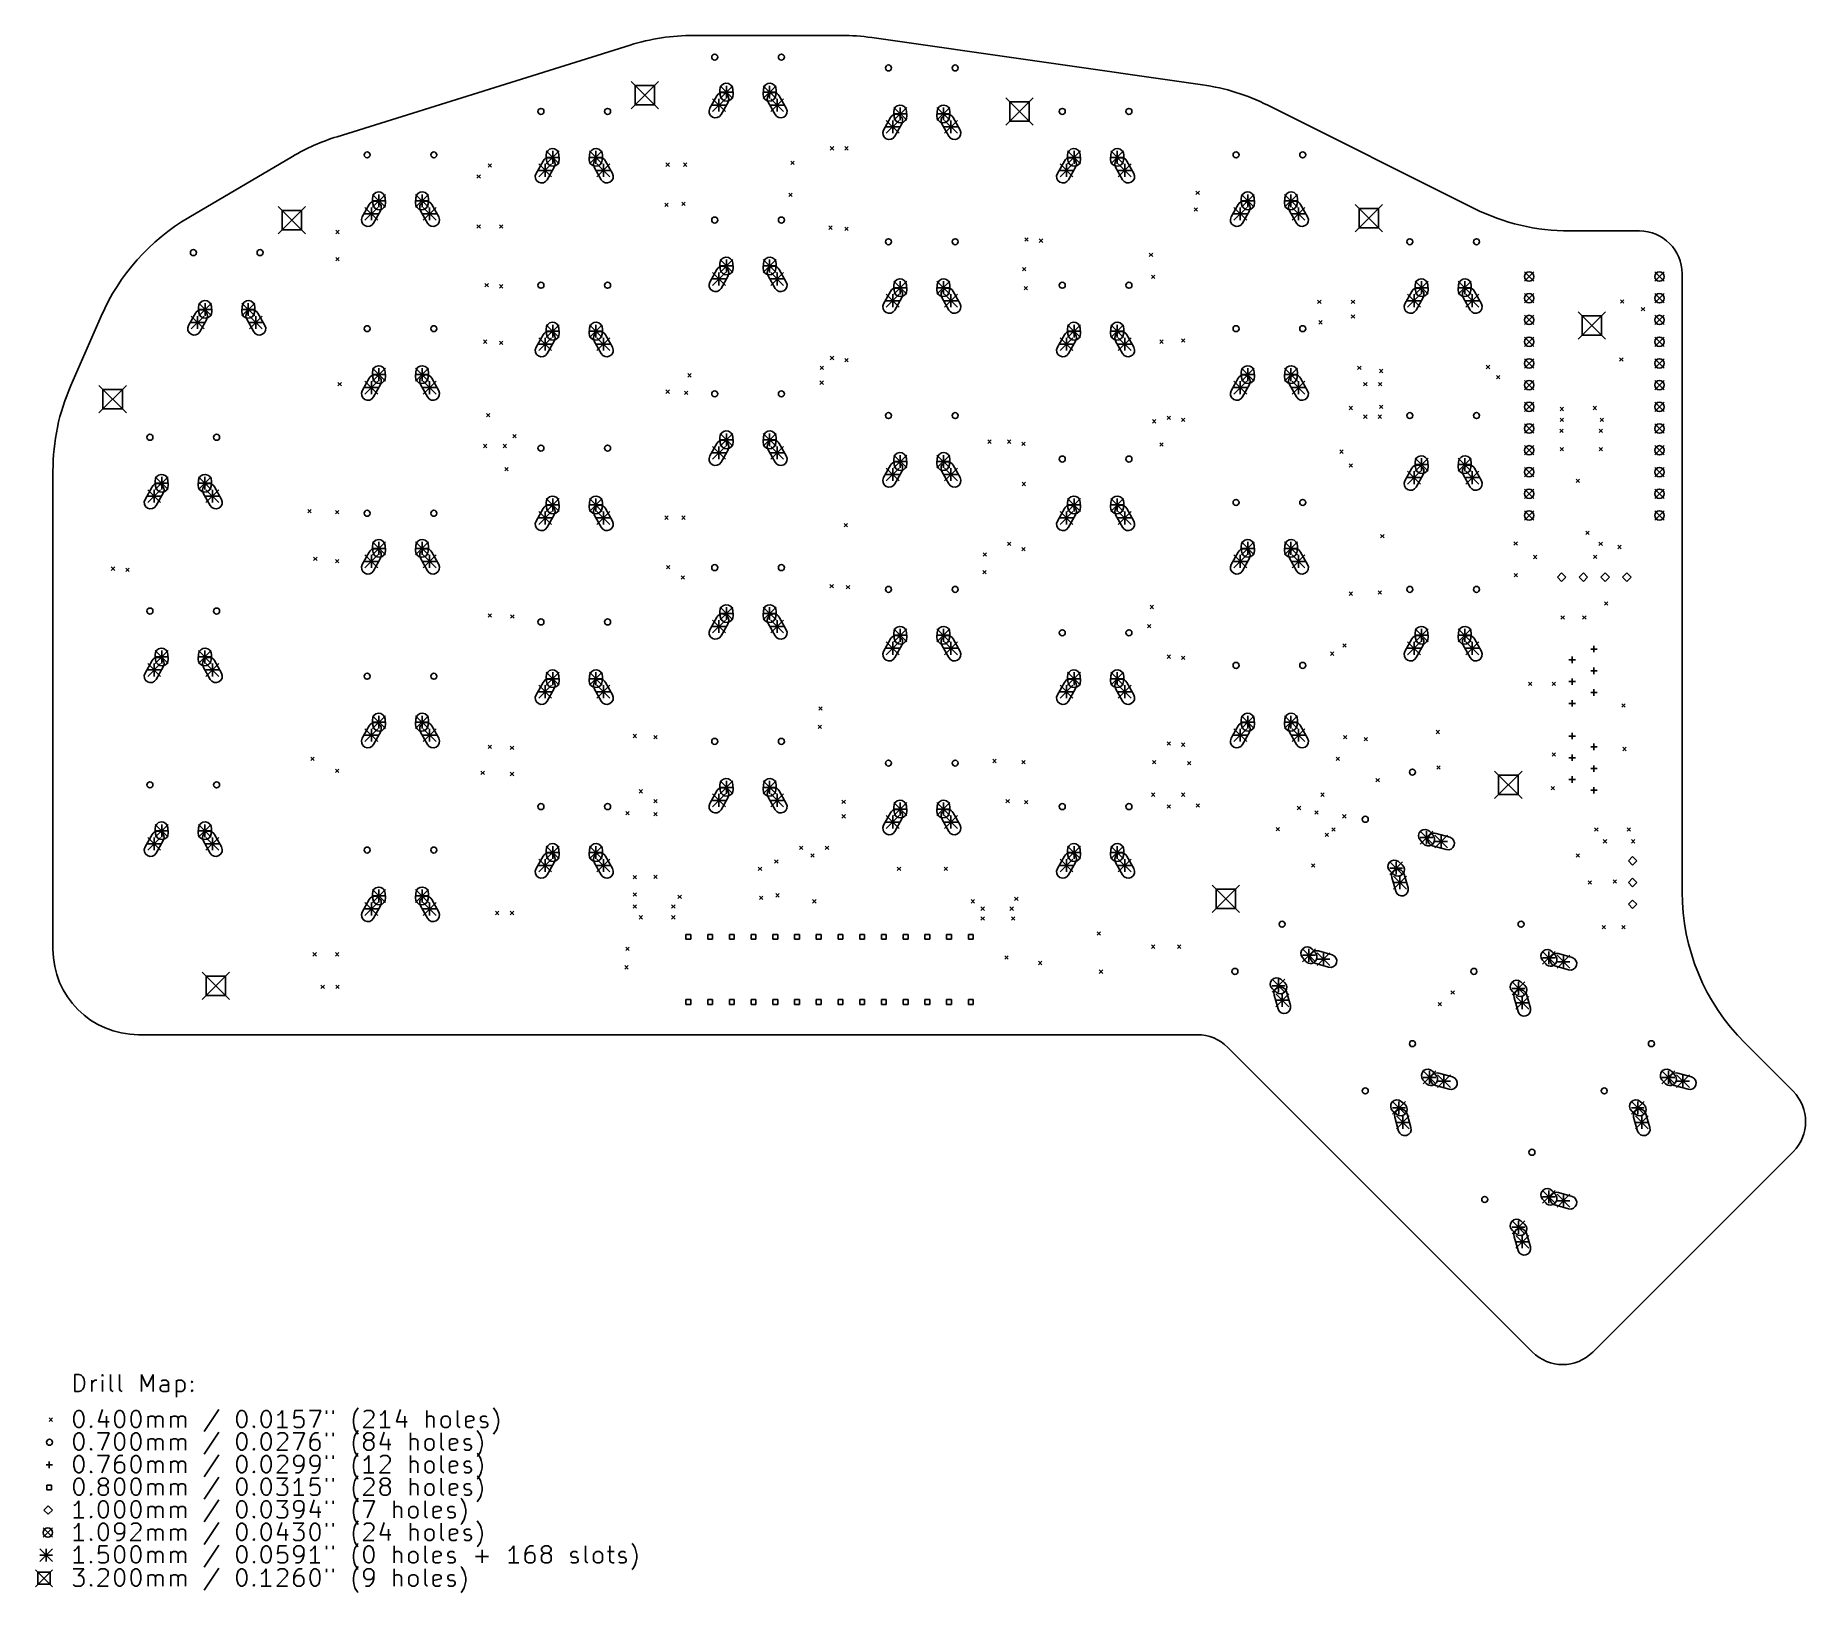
# Model space of a CAD drawing. Extents: x 23 to 230, y -206 to -24.
import ezdxf

# ---------------------------------------------------------------- set-up
doc = ezdxf.new("R2010")
doc.units = 0
doc.layers.add('BLACK', color=7, linetype='CONTINUOUS')

msp = doc.modelspace()

# ---------------------------------------------------------------- linework, layer by layer
at = {"layer": 'BLACK', "linetype": 'CONTINUOUS'}
for p, q in [((117.603305, -24.13), (100.335273, -24.13)), ((159.813833, -29.906262), (121.138839, -24.381263)), ((92.878398, -25.268001), (58.622258, -35.973044)), ((93.015, -29.515), (96.215, -32.715)), ((96.215, -29.515), (93.015, -32.715)), ((95.746382, -29.983618), (93.483618, -29.983618)), ((93.483618, -29.983618), (93.483618, -32.246382)), ((95.746382, -32.246382), (95.746382, -29.983618)), ((103.392012, -30.531683), (103.431461, -31.11034)), ((103.41, -30.02), (104.91, -31.52)), ((104.91, -30.02), (103.41, -31.52)), ((103.41, -30.77), (104.91, -30.77)), ((104.16, -30.02), (104.16, -31.52)), ((104.927988, -31.008317), (104.888539, -30.42966)), ((108.471461, -30.42966), (108.432012, -31.008317)), ((108.45, -30.02), (109.95, -31.52)), ((109.95, -30.02), (108.45, -31.52)), ((108.45, -30.77), (109.95, -30.77)), ((109.2, -30.02), (109.2, -31.52)), ((109.928539, -31.11034), (109.967988, -30.531683)), ((93.483618, -32.246382), (95.746382, -32.246382)), ((103.024806, -31.195867), (102.2139, -32.655774)), ((102.525, -31.54), (104.025, -33.04)), ((104.025, -31.54), (102.525, -33.04)), ((102.525, -32.29), (104.025, -32.29)), ((103.275, -31.54), (103.275, -33.04)), ((103.525194, -33.384133), (104.3361, -31.924226)), ((109.0239, -31.924226), (109.834806, -33.384133)), ((109.335, -31.54), (110.835, -33.04)), ((110.835, -31.54), (109.335, -33.04)), ((109.335, -32.29), (110.835, -32.29)), ((110.085, -31.54), (110.085, -33.04)), ((111.1461, -32.655774), (110.335194, -31.195867)), ((123.712012, -33.071683), (123.751461, -33.65034)), ((123.73, -32.56), (125.23, -34.06)), ((125.23, -32.56), (123.73, -34.06)), ((124.48, -32.56), (124.48, -34.06)), ((125.247988, -33.548317), (125.208539, -32.96966)), ((128.791461, -32.96966), (128.752012, -33.548317)), ((128.77, -32.56), (130.27, -34.06)), ((130.27, -32.56), (128.77, -34.06)), ((129.52, -32.56), (129.52, -34.06)), ((130.248539, -33.65034), (130.287988, -33.071683)), ((136.83, -31.42), (140.03, -34.62)), ((140.03, -31.42), (136.83, -34.62)), ((139.561382, -31.888618), (137.298618, -31.888618)), ((137.298618, -31.888618), (137.298618, -34.151382)), ((139.561382, -34.151382), (139.561382, -31.888618)), ((191.57136, -44.35068), (167.458639, -32.294319)), ((123.344806, -33.735867), (122.5339, -35.195774)), ((122.845, -34.08), (124.345, -35.58)), ((124.345, -34.08), (122.845, -35.58)), ((122.845, -34.83), (124.345, -34.83)), ((123.595, -34.08), (123.595, -35.58)), ((123.73, -33.31), (125.23, -33.31)), ((123.845194, -35.924133), (124.6561, -34.464226)), ((128.77, -33.31), (130.27, -33.31)), ((129.3439, -34.464226), (130.154806, -35.924133)), ((129.655, -34.08), (131.155, -35.58)), ((131.155, -34.08), (129.655, -35.58)), ((129.655, -34.83), (131.155, -34.83)), ((130.405, -34.08), (130.405, -35.58)), ((131.4661, -35.195774), (130.655194, -33.735867)), ((137.298618, -34.151382), (139.561382, -34.151382)), ((116.2985, -37.138), (116.6985, -37.538)), ((116.6985, -37.138), (116.2985, -37.538)), ((117.9975, -37.138), (118.3975, -37.538)), ((118.3975, -37.138), (117.9975, -37.538)), ((53.40363, -38.286688), (41.271756, -45.423085)), ((76.283188, -39.140812), (76.683188, -39.540812)), ((76.683188, -39.140812), (76.283188, -39.540812)), ((82.704806, -38.815867), (81.8939, -40.275774)), ((82.205, -39.16), (83.705, -40.66)), ((83.705, -39.16), (82.205, -40.66)), ((82.955, -39.16), (82.955, -40.66)), ((83.072012, -38.151683), (83.111461, -38.73034)), ((83.09, -37.64), (84.59, -39.14)), ((84.59, -37.64), (83.09, -39.14)), ((83.09, -38.39), (84.59, -38.39)), ((83.84, -37.64), (83.84, -39.14)), ((84.607988, -38.628317), (84.568539, -38.04966)), ((88.151461, -38.04966), (88.112012, -38.628317)), ((88.13, -37.64), (89.63, -39.14)), ((89.63, -37.64), (88.13, -39.14)), ((88.13, -38.39), (89.63, -38.39)), ((88.88, -37.64), (88.88, -39.14)), ((89.015, -39.16), (90.515, -40.66)), ((90.515, -39.16), (89.015, -40.66)), ((89.608539, -38.73034), (89.647988, -38.151683)), ((89.765, -39.16), (89.765, -40.66)), ((90.8261, -40.275774), (90.015194, -38.815867)), ((97.082, -39.043), (97.482, -39.443)), ((97.482, -39.043), (97.082, -39.443)), ((99.114, -39.043), (99.514, -39.443)), ((99.514, -39.043), (99.114, -39.443)), ((111.687, -38.8285), (112.087, -39.2285)), ((112.087, -38.8285), (111.687, -39.2285)), ((143.664806, -38.815867), (142.8539, -40.275774)), ((143.165, -39.16), (144.665, -40.66)), ((144.665, -39.16), (143.165, -40.66)), ((143.915, -39.16), (143.915, -40.66)), ((144.032012, -38.151683), (144.071461, -38.73034)), ((144.05, -37.64), (145.55, -39.14)), ((145.55, -37.64), (144.05, -39.14)), ((144.05, -38.39), (145.55, -38.39)), ((144.8, -37.64), (144.8, -39.14)), ((145.567988, -38.628317), (145.528539, -38.04966)), ((149.111461, -38.04966), (149.072012, -38.628317)), ((149.09, -37.64), (150.59, -39.14)), ((150.59, -37.64), (149.09, -39.14)), ((149.09, -38.39), (150.59, -38.39)), ((149.84, -37.64), (149.84, -39.14)), ((149.975, -39.16), (151.475, -40.66)), ((151.475, -39.16), (149.975, -40.66)), ((150.568539, -38.73034), (150.607988, -38.151683)), ((150.725, -39.16), (150.725, -40.66)), ((151.7861, -40.275774), (150.975194, -38.815867)), ((74.984, -40.44), (75.384, -40.84)), ((75.384, -40.44), (74.984, -40.84)), ((82.205, -39.91), (83.705, -39.91)), ((83.205194, -41.004133), (84.0161, -39.544226)), ((88.7039, -39.544226), (89.514806, -41.004133)), ((89.015, -39.91), (90.515, -39.91)), ((143.165, -39.91), (144.665, -39.91)), ((144.165194, -41.004133), (144.9761, -39.544226)), ((149.6639, -39.544226), (150.474806, -41.004133)), ((149.975, -39.91), (151.475, -39.91)), ((62.752012, -43.231683), (62.791461, -43.81034)), ((62.77, -42.72), (64.27, -44.22)), ((64.27, -42.72), (62.77, -44.22)), ((63.52, -42.72), (63.52, -44.22)), ((64.287988, -43.708317), (64.248539, -43.12966)), ((67.831461, -43.12966), (67.792012, -43.708317)), ((67.81, -42.72), (69.31, -44.22)), ((69.31, -42.72), (67.81, -44.22)), ((68.56, -42.72), (68.56, -44.22)), ((69.288539, -43.81034), (69.327988, -43.231683)), ((111.433, -42.5595), (111.833, -42.9595)), ((111.833, -42.5595), (111.433, -42.9595)), ((159.058, -42.345), (159.458, -42.745)), ((159.458, -42.345), (159.058, -42.745)), ((164.352012, -43.231683), (164.391461, -43.81034)), ((164.37, -42.72), (165.87, -44.22)), ((165.87, -42.72), (164.37, -44.22)), ((165.12, -42.72), (165.12, -44.22)), ((165.887988, -43.708317), (165.848539, -43.12966)), ((169.431461, -43.12966), (169.392012, -43.708317)), ((169.41, -42.72), (170.91, -44.22)), ((170.91, -42.72), (169.41, -44.22)), ((170.16, -42.72), (170.16, -44.22)), ((170.888539, -43.81034), (170.927988, -43.231683)), ((51.74, -44.12), (54.94, -47.32)), ((54.94, -44.12), (51.74, -47.32)), ((54.471382, -44.588618), (52.208618, -44.588618)), ((52.208618, -44.588618), (52.208618, -46.851382)), ((54.471382, -46.851382), (54.471382, -44.588618)), ((62.384806, -43.895867), (61.5739, -45.355774)), ((61.885, -44.24), (63.385, -45.74)), ((63.385, -44.24), (61.885, -45.74)), ((61.885, -44.99), (63.385, -44.99)), ((62.635, -44.24), (62.635, -45.74)), ((62.77, -43.47), (64.27, -43.47)), ((62.885194, -46.084133), (63.6961, -44.624226)), ((67.81, -43.47), (69.31, -43.47)), ((68.3839, -44.624226), (69.194806, -46.084133)), ((68.695, -44.24), (70.195, -45.74)), ((70.195, -44.24), (68.695, -45.74)), ((68.695, -44.99), (70.195, -44.99)), ((69.445, -44.24), (69.445, -45.74)), ((70.5061, -45.355774), (69.695194, -43.895867)), ((96.955, -43.742), (97.355, -44.142)), ((97.355, -43.742), (96.955, -44.142)), ((98.9195, -43.615), (99.3195, -44.015)), ((99.3195, -43.615), (98.9195, -44.015)), ((158.833188, -44.279188), (159.233188, -44.679188)), ((159.233188, -44.279188), (158.833188, -44.679188)), ((163.984806, -43.895867), (163.1739, -45.355774)), ((163.485, -44.24), (164.985, -45.74)), ((164.985, -44.24), (163.485, -45.74)), ((163.485, -44.99), (164.985, -44.99)), ((164.235, -44.24), (164.235, -45.74)), ((164.37, -43.47), (165.87, -43.47)), ((164.485194, -46.084133), (165.2961, -44.624226)), ((169.41, -43.47), (170.91, -43.47)), ((169.9839, -44.624226), (170.794806, -46.084133)), ((170.295, -44.24), (171.795, -45.74)), ((171.795, -44.24), (170.295, -45.74)), ((170.295, -44.99), (171.795, -44.99)), ((171.045, -44.24), (171.045, -45.74)), ((172.1061, -45.355774), (171.295194, -43.895867)), ((177.664799, -43.903227), (180.864799, -47.103227)), ((180.864799, -43.903227), (177.664799, -47.103227)), ((180.396181, -44.371845), (178.133417, -44.371845)), ((178.133417, -44.371845), (178.133417, -46.634609)), ((180.396181, -46.634609), (180.396181, -44.371845)), ((52.208618, -46.851382), (54.471382, -46.851382)), ((58.474, -46.917), (58.874, -47.317)), ((58.874, -46.917), (58.474, -47.317)), ((74.984, -46.282), (75.384, -46.682)), ((75.384, -46.282), (74.984, -46.682)), ((77.6115, -46.282), (78.0115, -46.682)), ((78.0115, -46.282), (77.6115, -46.682)), ((116.132, -46.409), (116.532, -46.809)), ((116.532, -46.409), (116.132, -46.809)), ((117.9975, -46.536), (118.3975, -46.936)), ((118.3975, -46.536), (117.9975, -46.936)), ((178.133417, -46.634609), (180.396181, -46.634609)), ((202.7517, -46.99), (210.9, -46.99)), ((139.0315, -47.806), (139.4315, -48.206)), ((139.4315, -47.806), (139.0315, -48.206)), ((140.7305, -47.933), (141.1305, -48.333)), ((141.1305, -47.933), (140.7305, -48.333)), ((153.597, -49.584), (153.997, -49.984)), ((153.997, -49.584), (153.597, -49.984)), ((58.474, -50.092), (58.874, -50.492)), ((58.874, -50.092), (58.474, -50.492)), ((103.024806, -51.515867), (102.2139, -52.975774)), ((103.392012, -50.851683), (103.431461, -51.43034)), ((103.41, -50.34), (104.91, -51.84)), ((104.91, -50.34), (103.41, -51.84)), ((103.41, -51.09), (104.91, -51.09)), ((104.16, -50.34), (104.16, -51.84)), ((104.927988, -51.328317), (104.888539, -50.74966)), ((108.471461, -50.74966), (108.432012, -51.328317)), ((108.45, -50.34), (109.95, -51.84)), ((109.95, -50.34), (108.45, -51.84)), ((108.45, -51.09), (109.95, -51.09)), ((109.2, -50.34), (109.2, -51.84)), ((109.928539, -51.43034), (109.967988, -50.851683)), ((111.1461, -52.975774), (110.335194, -51.515867)), ((138.772312, -51.269312), (139.172312, -51.669312)), ((139.172312, -51.269312), (138.772312, -51.669312)), ((75.9125, -53.14), (76.3125, -53.54)), ((76.3125, -53.14), (75.9125, -53.54)), ((77.6115, -53.267), (78.0115, -53.667)), ((78.0115, -53.267), (77.6115, -53.667)), ((102.525, -51.86), (104.025, -53.36)), ((104.025, -51.86), (102.525, -53.36)), ((102.525, -52.61), (104.025, -52.61)), ((103.275, -51.86), (103.275, -53.36)), ((103.525194, -53.704133), (104.3361, -52.244226)), ((109.0239, -52.244226), (109.834806, -53.704133)), ((109.335, -51.86), (110.835, -53.36)), ((110.835, -51.86), (109.335, -53.36)), ((109.335, -52.61), (110.835, -52.61)), ((110.085, -51.86), (110.085, -53.36)), ((123.712012, -53.391683), (123.751461, -53.97034)), ((123.73, -52.88), (125.23, -54.38)), ((125.23, -52.88), (123.73, -54.38)), ((123.73, -53.63), (125.23, -53.63)), ((124.48, -52.88), (124.48, -54.38)), ((125.247988, -53.868317), (125.208539, -53.28966)), ((128.791461, -53.28966), (128.752012, -53.868317)), ((128.77, -52.88), (130.27, -54.38)), ((130.27, -52.88), (128.77, -54.38)), ((128.77, -53.63), (130.27, -53.63)), ((129.52, -52.88), (129.52, -54.38)), ((130.248539, -53.97034), (130.287988, -53.391683)), ((138.957688, -53.486688), (139.357688, -53.886688)), ((139.357688, -53.486688), (138.957688, -53.886688)), ((153.851, -52.1495), (154.251, -52.5495)), ((154.251, -52.1495), (153.851, -52.5495)), ((184.672012, -53.391683), (184.711461, -53.97034)), ((184.69, -52.88), (186.19, -54.38)), ((186.19, -52.88), (184.69, -54.38)), ((184.69, -53.63), (186.19, -53.63)), ((185.44, -52.88), (185.44, -54.38)), ((186.207988, -53.868317), (186.168539, -53.28966)), ((189.751461, -53.28966), (189.712012, -53.868317)), ((189.73, -52.88), (191.23, -54.38)), ((191.23, -52.88), (189.73, -54.38)), ((189.73, -53.63), (191.23, -53.63)), ((190.48, -52.88), (190.48, -54.38)), ((191.208539, -53.97034), (191.247988, -53.391683)), ((197.4589, -51.7779), (198.5511, -52.8701)), ((198.5511, -51.7779), (197.4589, -52.8701)), ((212.6989, -51.7779), (213.7911, -52.8701)), ((213.7911, -51.7779), (212.6989, -52.8701)), ((215.9, -51.99), (215.9, -124.264661)), ((42.45, -55.42), (43.95, -56.92)), ((43.95, -55.42), (42.45, -56.92)), ((43.2, -55.42), (43.2, -56.92)), ((43.967988, -56.408317), (43.928539, -55.82966)), ((47.511461, -55.82966), (47.472012, -56.408317)), ((47.49, -55.42), (48.99, -56.92)), ((48.99, -55.42), (47.49, -56.92)), ((48.24, -55.42), (48.24, -56.92)), ((123.344806, -54.055867), (122.5339, -55.515774)), ((122.845, -54.4), (124.345, -55.9)), ((124.345, -54.4), (122.845, -55.9)), ((122.845, -55.15), (124.345, -55.15)), ((123.595, -54.4), (123.595, -55.9)), ((123.845194, -56.244133), (124.6561, -54.784226)), ((129.3439, -54.784226), (130.154806, -56.244133)), ((129.655, -54.4), (131.155, -55.9)), ((131.155, -54.4), (129.655, -55.9)), ((129.655, -55.15), (131.155, -55.15)), ((130.405, -54.4), (130.405, -55.9)), ((131.4661, -55.515774), (130.655194, -54.055867)), ((173.282, -55.0845), (173.682, -55.4845)), ((173.682, -55.0845), (173.282, -55.4845)), ((177.219, -55.0845), (177.619, -55.4845)), ((177.619, -55.0845), (177.219, -55.4845)), ((184.304806, -54.055867), (183.4939, -55.515774)), ((183.805, -54.4), (185.305, -55.9)), ((185.305, -54.4), (183.805, -55.9)), ((183.805, -55.15), (185.305, -55.15)), ((184.555, -54.4), (184.555, -55.9)), ((184.805194, -56.244133), (185.6161, -54.784226)), ((190.3039, -54.784226), (191.114806, -56.244133)), ((190.615, -54.4), (192.115, -55.9)), ((192.115, -54.4), (190.615, -55.9)), ((190.615, -55.15), (192.115, -55.15)), ((191.365, -54.4), (191.365, -55.9)), ((192.4261, -55.515774), (191.615194, -54.055867)), ((197.4589, -54.3179), (198.5511, -55.4101)), ((198.5511, -54.3179), (197.4589, -55.4101)), ((208.6895, -55.045), (209.0895, -55.445)), ((209.0895, -55.045), (208.6895, -55.445)), ((212.6989, -54.3179), (213.7911, -55.4101)), ((213.7911, -54.3179), (212.6989, -55.4101)), ((31.043326, -56.950969), (27.496067, -65.05899)), ((42.064806, -56.595867), (41.2539, -58.055774)), ((41.565, -56.94), (43.065, -58.44)), ((43.065, -56.94), (41.565, -58.44)), ((41.565, -57.69), (43.065, -57.69)), ((42.315, -56.94), (42.315, -58.44)), ((42.432012, -55.931683), (42.471461, -56.51034)), ((42.45, -56.17), (43.95, -56.17)), ((42.565194, -58.784133), (43.3761, -57.324226)), ((47.49, -56.17), (48.99, -56.17)), ((48.0639, -57.324226), (48.874806, -58.784133)), ((48.375, -56.94), (49.875, -58.44)), ((49.875, -56.94), (48.375, -58.44)), ((48.375, -57.69), (49.875, -57.69)), ((48.968539, -56.51034), (49.007988, -55.931683)), ((49.125, -56.94), (49.125, -58.44)), ((50.1861, -58.055774), (49.375194, -56.595867)), ((173.409, -57.4835), (173.809, -57.8835)), ((173.809, -57.4835), (173.409, -57.8835)), ((177.219, -56.7835), (177.619, -57.1835)), ((177.619, -56.7835), (177.219, -57.1835)), ((197.4589, -56.8579), (198.5511, -57.9501)), ((198.5511, -56.8579), (197.4589, -57.9501)), ((203.759, -56.439), (206.959, -59.639)), ((206.959, -56.439), (203.759, -59.639)), ((206.490382, -56.907618), (204.227618, -56.907618)), ((204.227618, -56.907618), (204.227618, -59.170382)), ((206.490382, -59.170382), (206.490382, -56.907618)), ((211.128, -55.934), (211.528, -56.334)), ((211.528, -55.934), (211.128, -56.334)), ((212.6989, -56.8579), (213.7911, -57.9501)), ((213.7911, -56.8579), (212.6989, -57.9501)), ((75.746, -59.744), (76.146, -60.144)), ((76.146, -59.744), (75.746, -60.144)), ((77.6115, -59.871), (78.0115, -60.271)), ((78.0115, -59.871), (77.6115, -60.271)), ((82.704806, -59.135867), (81.8939, -60.595774)), ((82.205, -59.48), (83.705, -60.98)), ((83.705, -59.48), (82.205, -60.98)), ((82.955, -59.48), (82.955, -60.98)), ((83.072012, -58.471683), (83.111461, -59.05034)), ((83.09, -57.96), (84.59, -59.46)), ((84.59, -57.96), (83.09, -59.46)), ((83.09, -58.71), (84.59, -58.71)), ((83.205194, -61.324133), (84.0161, -59.864226)), ((83.84, -57.96), (83.84, -59.46)), ((84.607988, -58.948317), (84.568539, -58.36966)), ((88.151461, -58.36966), (88.112012, -58.948317)), ((88.13, -57.96), (89.63, -59.46)), ((89.63, -57.96), (88.13, -59.46)), ((88.13, -58.71), (89.63, -58.71)), ((88.7039, -59.864226), (89.514806, -61.324133)), ((88.88, -57.96), (88.88, -59.46)), ((89.015, -59.48), (90.515, -60.98)), ((90.515, -59.48), (89.015, -60.98)), ((89.608539, -59.05034), (89.647988, -58.471683)), ((89.765, -59.48), (89.765, -60.98)), ((90.8261, -60.595774), (90.015194, -59.135867)), ((143.664806, -59.135867), (142.8539, -60.595774)), ((143.165, -59.48), (144.665, -60.98)), ((144.665, -59.48), (143.165, -60.98)), ((143.915, -59.48), (143.915, -60.98)), ((144.032012, -58.471683), (144.071461, -59.05034)), ((144.05, -57.96), (145.55, -59.46)), ((145.55, -57.96), (144.05, -59.46)), ((144.05, -58.71), (145.55, -58.71)), ((144.165194, -61.324133), (144.9761, -59.864226)), ((144.8, -57.96), (144.8, -59.46)), ((145.567988, -58.948317), (145.528539, -58.36966)), ((149.111461, -58.36966), (149.072012, -58.948317)), ((149.09, -57.96), (150.59, -59.46)), ((150.59, -57.96), (149.09, -59.46)), ((149.09, -58.71), (150.59, -58.71)), ((149.6639, -59.864226), (150.474806, -61.324133)), ((149.84, -57.96), (149.84, -59.46)), ((149.975, -59.48), (151.475, -60.98)), ((151.475, -59.48), (149.975, -60.98)), ((150.568539, -59.05034), (150.607988, -58.471683)), ((150.725, -59.48), (150.725, -60.98)), ((151.7861, -60.595774), (150.975194, -59.135867)), ((154.819, -59.744), (155.219, -60.144)), ((155.219, -59.744), (154.819, -60.144)), ((157.3675, -59.617), (157.7675, -60.017)), ((157.7675, -59.617), (157.3675, -60.017)), ((197.4589, -59.3979), (198.5511, -60.4901)), ((198.5511, -59.3979), (197.4589, -60.4901)), ((204.227618, -59.170382), (206.490382, -59.170382)), ((212.6989, -59.3979), (213.7911, -60.4901)), ((213.7911, -59.3979), (212.6989, -60.4901)), ((82.205, -60.23), (83.705, -60.23)), ((89.015, -60.23), (90.515, -60.23)), ((116.2985, -61.649), (116.6985, -62.049)), ((116.6985, -61.649), (116.2985, -62.049)), ((117.9975, -61.903), (118.3975, -62.303)), ((118.3975, -61.903), (117.9975, -62.303)), ((143.165, -60.23), (144.665, -60.23)), ((149.975, -60.23), (151.475, -60.23)), ((197.4589, -61.9379), (198.5511, -63.0301)), ((198.5511, -61.9379), (197.4589, -63.0301)), ((208.588, -61.8155), (208.988, -62.2155)), ((208.988, -61.8155), (208.588, -62.2155)), ((212.6989, -61.9379), (213.7911, -63.0301)), ((213.7911, -61.9379), (212.6989, -63.0301)), ((62.752012, -63.551683), (62.791461, -64.13034)), ((62.77, -63.04), (64.27, -64.54)), ((64.27, -63.04), (62.77, -64.54)), ((62.77, -63.79), (64.27, -63.79)), ((63.52, -63.04), (63.52, -64.54)), ((64.287988, -64.028317), (64.248539, -63.44966)), ((67.831461, -63.44966), (67.792012, -64.028317)), ((67.81, -63.04), (69.31, -64.54)), ((69.31, -63.04), (67.81, -64.54)), ((67.81, -63.79), (69.31, -63.79)), ((68.56, -63.04), (68.56, -64.54)), ((69.288539, -64.13034), (69.327988, -63.551683)), ((99.622, -63.681), (100.022, -64.081)), ((100.022, -63.681), (99.622, -64.081)), ((115.116, -62.792), (115.516, -63.192)), ((115.516, -62.792), (115.116, -63.192)), ((164.352012, -63.551683), (164.391461, -64.13034)), ((164.37, -63.04), (165.87, -64.54)), ((165.87, -63.04), (164.37, -64.54)), ((164.37, -63.79), (165.87, -63.79)), ((165.12, -63.04), (165.12, -64.54)), ((165.887988, -64.028317), (165.848539, -63.44966)), ((169.431461, -63.44966), (169.392012, -64.028317)), ((169.41, -63.04), (170.91, -64.54)), ((170.91, -63.04), (169.41, -64.54)), ((169.41, -63.79), (170.91, -63.79)), ((170.16, -63.04), (170.16, -64.54)), ((170.888539, -64.13034), (170.927988, -63.551683)), ((177.9555, -62.792), (178.3555, -63.192)), ((178.3555, -62.792), (177.9555, -63.192)), ((180.521, -63.173), (180.921, -63.573)), ((180.921, -63.173), (180.521, -63.573)), ((193.001312, -62.699312), (193.401312, -63.099312)), ((193.401312, -62.699312), (193.001312, -63.099312)), ((194.202688, -63.900688), (194.602688, -64.300688)), ((194.602688, -63.900688), (194.202688, -64.300688)), ((30.785, -65.075), (33.985, -68.275)), ((33.985, -65.075), (30.785, -68.275)), ((33.516382, -65.543618), (31.253618, -65.543618)), ((31.253618, -65.543618), (31.253618, -67.806382)), ((33.516382, -67.806382), (33.516382, -65.543618)), ((58.728, -64.697), (59.128, -65.097)), ((59.128, -64.697), (58.728, -65.097)), ((62.384806, -64.215867), (61.5739, -65.675774)), ((61.885, -64.56), (63.385, -66.06)), ((63.385, -64.56), (61.885, -66.06)), ((61.885, -65.31), (63.385, -65.31)), ((62.635, -64.56), (62.635, -66.06)), ((62.885194, -66.404133), (63.6961, -64.944226)), ((68.3839, -64.944226), (69.194806, -66.404133)), ((68.695, -64.56), (70.195, -66.06)), ((70.195, -64.56), (68.695, -66.06)), ((68.695, -65.31), (70.195, -65.31)), ((69.445, -64.56), (69.445, -66.06)), ((70.5061, -65.675774), (69.695194, -64.215867)), ((97.082, -65.586), (97.482, -65.986)), ((97.482, -65.586), (97.082, -65.986)), ((99.241, -65.713), (99.641, -66.113)), ((99.641, -65.713), (99.241, -66.113)), ((115.086812, -64.5305), (115.486812, -64.9305)), ((115.486812, -64.5305), (115.086812, -64.9305)), ((163.984806, -64.215867), (163.1739, -65.675774)), ((163.485, -64.56), (164.985, -66.06)), ((164.985, -64.56), (163.485, -66.06)), ((163.485, -65.31), (164.985, -65.31)), ((164.235, -64.56), (164.235, -66.06)), ((164.485194, -66.404133), (165.2961, -64.944226)), ((169.9839, -64.944226), (170.794806, -66.404133)), ((170.295, -64.56), (171.795, -66.06)), ((171.795, -64.56), (170.295, -66.06)), ((170.295, -65.31), (171.795, -65.31)), ((171.045, -64.56), (171.045, -66.06)), ((172.1061, -65.675774), (171.295194, -64.215867)), ((178.6555, -64.697), (179.0555, -65.097)), ((179.0555, -64.697), (178.6555, -65.097)), ((180.394, -64.697), (180.794, -65.097)), ((180.794, -64.697), (180.394, -65.097)), ((197.4589, -64.4779), (198.5511, -65.5701)), ((198.5511, -64.4779), (197.4589, -65.5701)), ((212.6989, -64.4779), (213.7911, -65.5701)), ((213.7911, -64.4779), (212.6989, -65.5701)), ((31.253618, -67.806382), (33.516382, -67.806382)), ((176.956, -67.491), (177.356, -67.891)), ((177.356, -67.491), (176.956, -67.891)), ((180.521, -67.364), (180.921, -67.764)), ((180.921, -67.364), (180.521, -67.764)), ((197.4589, -67.0179), (198.5511, -68.1101)), ((198.5511, -67.0179), (197.4589, -68.1101)), ((201.6425, -67.618), (202.0425, -68.018)), ((202.0425, -67.618), (201.6425, -68.018)), ((205.5005, -67.491), (205.9005, -67.891)), ((205.9005, -67.491), (205.5005, -67.891)), ((212.6989, -67.0179), (213.7911, -68.1101)), ((213.7911, -67.0179), (212.6989, -68.1101)), ((76.092688, -68.345688), (76.492688, -68.745688)), ((76.492688, -68.345688), (76.092688, -68.745688)), ((153.978, -69.0545), (154.378, -69.4545)), ((154.378, -69.0545), (153.978, -69.4545)), ((155.6685, -68.634), (156.0685, -69.034)), ((156.0685, -68.634), (155.6685, -69.034)), ((157.3675, -68.888), (157.7675, -69.288)), ((157.7675, -68.888), (157.3675, -69.288)), ((178.6555, -68.507), (179.0555, -68.907)), ((179.0555, -68.507), (178.6555, -68.907)), ((180.3545, -68.507), (180.7545, -68.907)), ((180.7545, -68.507), (180.3545, -68.907)), ((197.4589, -69.5579), (198.5511, -70.6501)), ((198.5511, -69.5579), (197.4589, -70.6501)), ((201.603, -70.158), (202.003, -70.558)), ((202.003, -70.158), (201.603, -70.558)), ((201.6425, -68.888), (202.0425, -69.288)), ((202.0425, -68.888), (201.6425, -69.288)), ((206.2005, -70.158), (206.6005, -70.558)), ((206.6005, -70.158), (206.2005, -70.558)), ((206.302, -68.888), (206.702, -69.288)), ((206.702, -68.888), (206.302, -69.288)), ((212.6989, -69.5579), (213.7911, -70.6501)), ((213.7911, -69.5579), (212.6989, -70.6501)), ((75.746, -71.936), (76.146, -72.336)), ((76.146, -71.936), (75.746, -72.336)), ((78.032, -71.936), (78.432, -72.336)), ((78.432, -71.936), (78.032, -72.336)), ((79.175, -70.793), (79.575, -71.193)), ((79.575, -70.793), (79.175, -71.193)), ((103.024806, -71.844055), (102.2139, -73.303962)), ((102.525, -72.188188), (104.025, -73.688188)), ((104.025, -72.188188), (102.525, -73.688188)), ((103.275, -72.188188), (103.275, -73.688188)), ((103.392012, -71.179871), (103.431461, -71.758528)), ((103.41, -70.668188), (104.91, -72.168188)), ((104.91, -70.668188), (103.41, -72.168188)), ((103.41, -71.418188), (104.91, -71.418188)), ((104.16, -70.668188), (104.16, -72.168188)), ((104.927988, -71.656505), (104.888539, -71.077848)), ((108.471461, -71.077848), (108.432012, -71.656505)), ((108.45, -70.668188), (109.95, -72.168188)), ((109.95, -70.668188), (108.45, -72.168188)), ((108.45, -71.418188), (109.95, -71.418188)), ((109.2, -70.668188), (109.2, -72.168188)), ((109.335, -72.188188), (110.835, -73.688188)), ((110.835, -72.188188), (109.335, -73.688188)), ((109.928539, -71.758528), (109.967988, -71.179871)), ((110.085, -72.188188), (110.085, -73.688188)), ((111.1461, -73.303962), (110.335194, -71.844055)), ((134.7135, -71.428), (135.1135, -71.828)), ((135.1135, -71.428), (134.7135, -71.828)), ((136.9995, -71.428), (137.3995, -71.828)), ((137.3995, -71.428), (136.9995, -71.828)), ((138.6985, -71.682), (139.0985, -72.082)), ((139.0985, -71.682), (138.6985, -72.082)), ((154.819, -71.777624), (155.219, -72.177624)), ((155.219, -71.777624), (154.819, -72.177624)), ((197.4589, -72.0979), (198.5511, -73.1901)), ((198.5511, -72.0979), (197.4589, -73.1901)), ((201.6425, -72.317), (202.0425, -72.717)), ((202.0425, -72.317), (201.6425, -72.717)), ((206.2005, -72.317), (206.6005, -72.717)), ((206.6005, -72.317), (206.2005, -72.717)), ((212.6989, -72.0979), (213.7911, -73.1901)), ((213.7911, -72.0979), (212.6989, -73.1901)), ((102.525, -72.938188), (104.025, -72.938188)), ((103.525194, -74.032321), (104.3361, -72.572414)), ((109.0239, -72.572414), (109.834806, -74.032321)), ((109.335, -72.938188), (110.835, -72.938188)), ((123.344806, -74.375867), (122.5339, -75.835774)), ((123.712012, -73.711683), (123.751461, -74.29034)), ((123.73, -73.2), (125.23, -74.7)), ((125.23, -73.2), (123.73, -74.7)), ((123.73, -73.95), (125.23, -73.95)), ((124.48, -73.2), (124.48, -74.7)), ((125.247988, -74.188317), (125.208539, -73.60966)), ((128.791461, -73.60966), (128.752012, -74.188317)), ((128.77, -73.2), (130.27, -74.7)), ((130.27, -73.2), (128.77, -74.7)), ((128.77, -73.95), (130.27, -73.95)), ((129.52, -73.2), (129.52, -74.7)), ((130.248539, -74.29034), (130.287988, -73.711683)), ((131.4661, -75.835774), (130.655194, -74.375867)), ((175.859234, -72.60239), (176.259234, -73.00239)), ((176.259234, -72.60239), (175.859234, -73.00239)), ((176.956, -74.222), (177.356, -74.622)), ((177.356, -74.222), (176.956, -74.622)), ((184.672012, -74.083283), (184.711461, -74.66194)), ((184.69, -73.5716), (186.19, -75.0716)), ((186.19, -73.5716), (184.69, -75.0716)), ((184.69, -74.3216), (186.19, -74.3216)), ((185.44, -73.5716), (185.44, -75.0716)), ((186.207988, -74.559917), (186.168539, -73.98126)), ((189.751461, -73.98126), (189.712012, -74.559917)), ((189.73, -73.5716), (191.23, -75.0716)), ((191.23, -73.5716), (189.73, -75.0716)), ((189.73, -74.3216), (191.23, -74.3216)), ((190.48, -73.5716), (190.48, -75.0716)), ((191.208539, -74.66194), (191.247988, -74.083283)), ((25.4, -75.079461), (25.4, -130.97)), ((37.352012, -76.251683), (37.391461, -76.83034)), ((37.37, -75.74), (38.87, -77.24)), ((38.87, -75.74), (37.37, -77.24)), ((37.37, -76.49), (38.87, -76.49)), ((38.12, -75.74), (38.12, -77.24)), ((38.887988, -76.728317), (38.848539, -76.14966)), ((42.431461, -76.14966), (42.392012, -76.728317)), ((42.41, -75.74), (43.91, -77.24)), ((43.91, -75.74), (42.41, -77.24)), ((42.41, -76.49), (43.91, -76.49)), ((43.16, -75.74), (43.16, -77.24)), ((43.888539, -76.83034), (43.927988, -76.251683)), ((78.248812, -74.640188), (78.648812, -75.040188)), ((78.648812, -74.640188), (78.248812, -75.040188)), ((122.845, -74.72), (124.345, -76.22)), ((124.345, -74.72), (122.845, -76.22)), ((122.845, -75.47), (124.345, -75.47)), ((123.595, -74.72), (123.595, -76.22)), ((123.845194, -76.564133), (124.6561, -75.104226)), ((129.3439, -75.104226), (130.154806, -76.564133)), ((129.655, -74.72), (131.155, -76.22)), ((131.155, -74.72), (129.655, -76.22)), ((129.655, -75.47), (131.155, -75.47)), ((130.405, -74.72), (130.405, -76.22)), ((138.738, -76.381), (139.138, -76.781)), ((139.138, -76.381), (138.738, -76.781)), ((184.304806, -74.747467), (183.4939, -76.207374)), ((183.805, -75.0916), (185.305, -76.5916)), ((185.305, -75.0916), (183.805, -76.5916)), ((183.805, -75.8416), (185.305, -75.8416)), ((184.555, -75.0916), (184.555, -76.5916)), ((184.805194, -76.935733), (185.6161, -75.475826)), ((190.3039, -75.475826), (191.114806, -76.935733)), ((190.615, -75.0916), (192.115, -76.5916)), ((192.115, -75.0916), (190.615, -76.5916)), ((190.615, -75.8416), (192.115, -75.8416)), ((191.365, -75.0916), (191.365, -76.5916)), ((192.4261, -76.207374), (191.615194, -74.747467)), ((197.4589, -74.6379), (198.5511, -75.7301)), ((198.5511, -74.6379), (197.4589, -75.7301)), ((203.508, -76), (203.908, -76.4)), ((203.908, -76), (203.508, -76.4)), ((212.6989, -74.6379), (213.7911, -75.7301)), ((213.7911, -74.6379), (212.6989, -75.7301)), ((36.984806, -76.915867), (36.1739, -78.375774)), ((36.485, -77.26), (37.985, -78.76)), ((37.985, -77.26), (36.485, -78.76)), ((36.485, -78.01), (37.985, -78.01)), ((37.235, -77.26), (37.235, -78.76)), ((37.485194, -79.104133), (38.2961, -77.644226)), ((42.9839, -77.644226), (43.794806, -79.104133)), ((43.295, -77.26), (44.795, -78.76)), ((44.795, -77.26), (43.295, -78.76)), ((43.295, -78.01), (44.795, -78.01)), ((44.045, -77.26), (44.045, -78.76)), ((45.1061, -78.375774), (44.295194, -76.915867)), ((83.09, -78.28), (84.59, -79.78)), ((84.59, -78.28), (83.09, -79.78)), ((83.84, -78.28), (83.84, -79.78)), ((88.13, -78.28), (89.63, -79.78)), ((89.63, -78.28), (88.13, -79.78)), ((88.88, -78.28), (88.88, -79.78)), ((144.05, -78.28), (145.55, -79.78)), ((145.55, -78.28), (144.05, -79.78)), ((144.8, -78.28), (144.8, -79.78)), ((149.09, -78.28), (150.59, -79.78)), ((150.59, -78.28), (149.09, -79.78)), ((149.84, -78.28), (149.84, -79.78)), ((197.4589, -77.1779), (198.5511, -78.2701)), ((198.5511, -77.1779), (197.4589, -78.2701)), ((212.6989, -77.1779), (213.7911, -78.2701)), ((213.7911, -77.1779), (212.6989, -78.2701)), ((55.186, -79.556), (55.586, -79.956)), ((55.586, -79.556), (55.186, -79.956)), ((58.4345, -79.683), (58.8345, -80.083)), ((58.8345, -79.683), (58.4345, -80.083)), ((82.704806, -79.455867), (81.8939, -80.915774)), ((82.205, -79.8), (83.705, -81.3)), ((83.705, -79.8), (82.205, -81.3)), ((82.205, -80.55), (83.705, -80.55)), ((82.955, -79.8), (82.955, -81.3)), ((83.072012, -78.791683), (83.111461, -79.37034)), ((83.09, -79.03), (84.59, -79.03)), ((83.205194, -81.644133), (84.0161, -80.184226)), ((84.607988, -79.268317), (84.568539, -78.68966)), ((88.151461, -78.68966), (88.112012, -79.268317)), ((88.13, -79.03), (89.63, -79.03)), ((88.7039, -80.184226), (89.514806, -81.644133)), ((89.015, -79.8), (90.515, -81.3)), ((90.515, -79.8), (89.015, -81.3)), ((89.015, -80.55), (90.515, -80.55)), ((89.608539, -79.37034), (89.647988, -78.791683)), ((89.765, -79.8), (89.765, -81.3)), ((90.8261, -80.915774), (90.015194, -79.455867)), ((96.955, -80.318), (97.355, -80.718)), ((97.355, -80.318), (96.955, -80.718)), ((98.9195, -80.318), (99.3195, -80.718)), ((99.3195, -80.318), (98.9195, -80.718)), ((143.664806, -79.455867), (142.8539, -80.915774)), ((143.165, -79.8), (144.665, -81.3)), ((144.665, -79.8), (143.165, -81.3)), ((143.165, -80.55), (144.665, -80.55)), ((143.915, -79.8), (143.915, -81.3)), ((144.032012, -78.791683), (144.071461, -79.37034)), ((144.05, -79.03), (145.55, -79.03)), ((144.165194, -81.644133), (144.9761, -80.184226)), ((145.567988, -79.268317), (145.528539, -78.68966)), ((149.111461, -78.68966), (149.072012, -79.268317)), ((149.09, -79.03), (150.59, -79.03)), ((149.6639, -80.184226), (150.474806, -81.644133)), ((149.975, -79.8), (151.475, -81.3)), ((151.475, -79.8), (149.975, -81.3)), ((149.975, -80.55), (151.475, -80.55)), ((150.568539, -79.37034), (150.607988, -78.791683)), ((150.725, -79.8), (150.725, -81.3)), ((151.7861, -80.915774), (150.975194, -79.455867)), ((197.4589, -79.7179), (198.5511, -80.8101)), ((198.5511, -79.7179), (197.4589, -80.8101)), ((212.6989, -79.7179), (213.7911, -80.8101)), ((213.7911, -79.7179), (212.6989, -80.8101)), ((117.91, -81.207), (118.31, -81.607)), ((118.31, -81.207), (117.91, -81.607)), ((180.648, -82.477), (181.048, -82.877)), ((181.048, -82.477), (180.648, -82.877)), ((204.651, -82.096), (205.051, -82.496)), ((205.051, -82.096), (204.651, -82.496)), ((62.384806, -84.535867), (61.5739, -85.995774)), ((62.752012, -83.871683), (62.791461, -84.45034)), ((62.77, -83.36), (64.27, -84.86)), ((64.27, -83.36), (62.77, -84.86)), ((62.77, -84.11), (64.27, -84.11)), ((63.52, -83.36), (63.52, -84.86)), ((64.287988, -84.348317), (64.248539, -83.76966)), ((67.831461, -83.76966), (67.792012, -84.348317)), ((67.81, -83.36), (69.31, -84.86)), ((69.31, -83.36), (67.81, -84.86)), ((67.81, -84.11), (69.31, -84.11)), ((68.56, -83.36), (68.56, -84.86)), ((69.288539, -84.45034), (69.327988, -83.871683)), ((70.5061, -85.995774), (69.695194, -84.535867)), ((134.166, -84.636), (134.566, -85.036)), ((134.566, -84.636), (134.166, -85.036)), ((136.9995, -83.366), (137.3995, -83.766)), ((137.3995, -83.366), (136.9995, -83.766)), ((138.6985, -84.001), (139.0985, -84.401)), ((139.0985, -84.001), (138.6985, -84.401)), ((163.984806, -84.535867), (163.1739, -85.995774)), ((164.352012, -83.871683), (164.391461, -84.45034)), ((164.37, -83.36), (165.87, -84.86)), ((165.87, -83.36), (164.37, -84.86)), ((164.37, -84.11), (165.87, -84.11)), ((165.12, -83.36), (165.12, -84.86)), ((165.887988, -84.348317), (165.848539, -83.76966)), ((169.431461, -83.76966), (169.392012, -84.348317)), ((169.41, -83.36), (170.91, -84.86)), ((170.91, -83.36), (169.41, -84.86)), ((169.41, -84.11), (170.91, -84.11)), ((170.16, -83.36), (170.16, -84.86)), ((170.888539, -84.45034), (170.927988, -83.871683)), ((172.1061, -85.995774), (171.295194, -84.535867)), ((196.239812, -83.336812), (196.639812, -83.736812)), ((196.639812, -83.336812), (196.239812, -83.736812)), ((206.175, -83.366), (206.575, -83.766)), ((206.575, -83.366), (206.175, -83.766)), ((208.3855, -83.747), (208.7855, -84.147)), ((208.7855, -83.747), (208.3855, -84.147)), ((32.2245, -86.287), (32.6245, -86.687)), ((32.6245, -86.287), (32.2245, -86.687)), ((33.9235, -86.414), (34.3235, -86.814)), ((34.3235, -86.414), (33.9235, -86.814)), ((55.886, -85.144), (56.286, -85.544)), ((56.286, -85.144), (55.886, -85.544)), ((58.4345, -85.398), (58.8345, -85.798)), ((58.8345, -85.398), (58.4345, -85.798)), ((61.885, -84.88), (63.385, -86.38)), ((63.385, -84.88), (61.885, -86.38)), ((61.885, -85.63), (63.385, -85.63)), ((62.635, -84.88), (62.635, -86.38)), ((62.885194, -86.724133), (63.6961, -85.264226)), ((68.3839, -85.264226), (69.194806, -86.724133)), ((68.695, -84.88), (70.195, -86.38)), ((70.195, -84.88), (68.695, -86.38)), ((68.695, -85.63), (70.195, -85.63)), ((69.445, -84.88), (69.445, -86.38)), ((97.1455, -86.0965), (97.5455, -86.4965)), ((97.5455, -86.0965), (97.1455, -86.4965)), ((134.136812, -86.697188), (134.536812, -87.097188)), ((134.536812, -86.697188), (134.136812, -87.097188)), ((163.485, -84.88), (164.985, -86.38)), ((164.985, -84.88), (163.485, -86.38)), ((163.485, -85.63), (164.985, -85.63)), ((164.235, -84.88), (164.235, -86.38)), ((164.485194, -86.724133), (165.2961, -85.264226)), ((169.9839, -85.264226), (170.794806, -86.724133)), ((170.295, -84.88), (171.795, -86.38)), ((171.795, -84.88), (170.295, -86.38)), ((170.295, -85.63), (171.795, -85.63)), ((171.045, -84.88), (171.045, -86.38)), ((198.505515, -84.920927), (198.905515, -85.320927)), ((198.905515, -84.920927), (198.505515, -85.320927)), ((205.54, -84.89), (205.94, -85.29)), ((205.94, -84.89), (205.54, -85.29)), ((98.86, -87.303), (99.26, -87.703)), ((99.26, -87.303), (98.86, -87.703)), ((116.259, -88.319), (116.659, -88.719)), ((116.659, -88.319), (116.259, -88.719)), ((118.164, -88.446), (118.564, -88.846)), ((118.564, -88.446), (118.164, -88.846)), ((196.269, -87.049), (196.669, -87.449)), ((196.669, -87.049), (196.269, -87.449)), ((201.815, -86.965), (201.315, -87.465)), ((201.315, -87.465), (201.815, -87.965)), ((202.315, -87.465), (201.815, -86.965)), ((201.815, -87.965), (202.315, -87.465)), ((204.355, -86.965), (203.855, -87.465)), ((203.855, -87.465), (204.355, -87.965)), ((204.855, -87.465), (204.355, -86.965)), ((204.355, -87.965), (204.855, -87.465)), ((206.895, -86.965), (206.395, -87.465)), ((206.395, -87.465), (206.895, -87.965)), ((207.395, -87.465), (206.895, -86.965)), ((206.895, -87.965), (207.395, -87.465)), ((209.435, -86.965), (208.935, -87.465)), ((208.935, -87.465), (209.435, -87.965)), ((209.935, -87.465), (209.435, -86.965)), ((209.435, -87.965), (209.935, -87.465)), ((103.41, -90.98), (104.91, -92.48)), ((104.91, -90.98), (103.41, -92.48)), ((104.16, -90.98), (104.16, -92.48)), ((108.45, -90.98), (109.95, -92.48)), ((109.95, -90.98), (108.45, -92.48)), ((109.2, -90.98), (109.2, -92.48)), ((153.689688, -90.766312), (154.089688, -91.166312)), ((154.089688, -90.766312), (153.689688, -91.166312)), ((176.956, -89.208), (177.356, -89.608)), ((177.356, -89.208), (176.956, -89.608)), ((180.3545, -89.081), (180.7545, -89.481)), ((180.7545, -89.081), (180.3545, -89.481)), ((206.81, -90.351), (207.21, -90.751)), ((207.21, -90.351), (206.81, -90.751)), ((76.2935, -91.748), (76.6935, -92.148)), ((76.6935, -91.748), (76.2935, -92.148)), ((78.921, -91.875), (79.321, -92.275)), ((79.321, -91.875), (78.921, -92.275)), ((103.024806, -92.155867), (102.2139, -93.615774)), ((102.525, -92.5), (104.025, -94)), ((104.025, -92.5), (102.525, -94)), ((103.275, -92.5), (103.275, -94)), ((103.392012, -91.491683), (103.431461, -92.07034)), ((103.41, -91.73), (104.91, -91.73)), ((103.525194, -94.344133), (104.3361, -92.884226)), ((104.927988, -91.968317), (104.888539, -91.38966)), ((108.471461, -91.38966), (108.432012, -91.968317)), ((108.45, -91.73), (109.95, -91.73)), ((109.0239, -92.884226), (109.834806, -94.344133)), ((109.335, -92.5), (110.835, -94)), ((110.835, -92.5), (109.335, -94)), ((109.928539, -92.07034), (109.967988, -91.491683)), ((110.085, -92.5), (110.085, -94)), ((111.1461, -93.615774), (110.335194, -92.155867)), ((153.3825, -93.018), (153.7825, -93.418)), ((153.7825, -93.018), (153.3825, -93.418)), ((201.73, -92.002), (202.13, -92.402)), ((202.13, -92.002), (201.73, -92.402)), ((204.27, -92.002), (204.67, -92.402)), ((204.67, -92.002), (204.27, -92.402)), ((102.525, -93.25), (104.025, -93.25)), ((109.335, -93.25), (110.835, -93.25)), ((123.344806, -94.695867), (122.5339, -96.155774)), ((122.845, -95.04), (124.345, -96.54)), ((124.345, -95.04), (122.845, -96.54)), ((123.595, -95.04), (123.595, -96.54)), ((123.712012, -94.031683), (123.751461, -94.61034)), ((123.73, -93.52), (125.23, -95.02)), ((125.23, -93.52), (123.73, -95.02)), ((123.73, -94.27), (125.23, -94.27)), ((124.48, -93.52), (124.48, -95.02)), ((125.247988, -94.508317), (125.208539, -93.92966)), ((128.791461, -93.92966), (128.752012, -94.508317)), ((128.77, -93.52), (130.27, -95.02)), ((130.27, -93.52), (128.77, -95.02)), ((128.77, -94.27), (130.27, -94.27)), ((129.52, -93.52), (129.52, -95.02)), ((129.655, -95.04), (131.155, -96.54)), ((131.155, -95.04), (129.655, -96.54)), ((130.248539, -94.61034), (130.287988, -94.031683)), ((130.405, -95.04), (130.405, -96.54)), ((131.4661, -96.155774), (130.655194, -94.695867)), ((184.304806, -94.695867), (183.4939, -96.155774)), ((183.805, -95.04), (185.305, -96.54)), ((185.305, -95.04), (183.805, -96.54)), ((184.555, -95.04), (184.555, -96.54)), ((184.672012, -94.031683), (184.711461, -94.61034)), ((184.69, -93.52), (186.19, -95.02)), ((186.19, -93.52), (184.69, -95.02)), ((184.69, -94.27), (186.19, -94.27)), ((185.44, -93.52), (185.44, -95.02)), ((186.207988, -94.508317), (186.168539, -93.92966)), ((189.751461, -93.92966), (189.712012, -94.508317)), ((189.73, -93.52), (191.23, -95.02)), ((191.23, -93.52), (189.73, -95.02)), ((189.73, -94.27), (191.23, -94.27)), ((190.48, -93.52), (190.48, -95.02)), ((190.615, -95.04), (192.115, -96.54)), ((192.115, -95.04), (190.615, -96.54)), ((191.208539, -94.61034), (191.247988, -94.031683)), ((191.365, -95.04), (191.365, -96.54)), ((192.4261, -96.155774), (191.615194, -94.695867)), ((36.984806, -97.235867), (36.1739, -98.695774)), ((37.352012, -96.571683), (37.391461, -97.15034)), ((37.37, -96.06), (38.87, -97.56)), ((38.87, -96.06), (37.37, -97.56)), ((37.37, -96.81), (38.87, -96.81)), ((38.12, -96.06), (38.12, -97.56)), ((38.887988, -97.048317), (38.848539, -96.46966)), ((42.431461, -96.46966), (42.392012, -97.048317)), ((42.41, -96.06), (43.91, -97.56)), ((43.91, -96.06), (42.41, -97.56)), ((42.41, -96.81), (43.91, -96.81)), ((43.16, -96.06), (43.16, -97.56)), ((43.888539, -97.15034), (43.927988, -96.571683)), ((45.1061, -98.695774), (44.295194, -97.235867)), ((122.845, -95.79), (124.345, -95.79)), ((123.845194, -96.884133), (124.6561, -95.424226)), ((129.3439, -95.424226), (130.154806, -96.884133)), ((129.655, -95.79), (131.155, -95.79)), ((155.6685, -96.574), (156.0685, -96.974)), ((156.0685, -96.574), (155.6685, -96.974)), ((157.3675, -96.701), (157.7675, -97.101)), ((157.7675, -96.701), (157.3675, -97.101)), ((174.776812, -96.222188), (175.176812, -96.622188)), ((175.176812, -96.222188), (174.776812, -96.622188)), ((176.232188, -95.274812), (176.632188, -95.674812)), ((176.632188, -95.274812), (176.232188, -95.674812)), ((183.805, -95.79), (185.305, -95.79)), ((184.805194, -96.884133), (185.6161, -95.424226)), ((190.3039, -95.424226), (191.114806, -96.884133)), ((190.615, -95.79), (192.115, -95.79)), ((202.67, -97.15), (203.43, -97.15)), ((203.05, -96.77), (203.05, -97.53)), ((205.21, -95.88), (205.97, -95.88)), ((205.59, -95.5), (205.59, -96.26)), ((36.485, -97.58), (37.985, -99.08)), ((37.985, -97.58), (36.485, -99.08)), ((36.485, -98.33), (37.985, -98.33)), ((37.235, -97.58), (37.235, -99.08)), ((37.485194, -99.424133), (38.2961, -97.964226)), ((42.9839, -97.964226), (43.794806, -99.424133)), ((43.295, -97.58), (44.795, -99.08)), ((44.795, -97.58), (43.295, -99.08)), ((43.295, -98.33), (44.795, -98.33)), ((44.045, -97.58), (44.045, -99.08)), ((83.072012, -99.111683), (83.111461, -99.69034)), ((83.09, -98.6), (84.59, -100.1)), ((84.59, -98.6), (83.09, -100.1)), ((83.09, -99.35), (84.59, -99.35)), ((83.84, -98.6), (83.84, -100.1)), ((84.607988, -99.588317), (84.568539, -99.00966)), ((88.151461, -99.00966), (88.112012, -99.588317)), ((88.13, -98.6), (89.63, -100.1)), ((89.63, -98.6), (88.13, -100.1)), ((88.13, -99.35), (89.63, -99.35)), ((88.88, -98.6), (88.88, -100.1)), ((89.608539, -99.69034), (89.647988, -99.111683)), ((144.032012, -99.111683), (144.071461, -99.69034)), ((144.05, -98.6), (145.55, -100.1)), ((145.55, -98.6), (144.05, -100.1)), ((144.05, -99.35), (145.55, -99.35)), ((144.8, -98.6), (144.8, -100.1)), ((145.567988, -99.588317), (145.528539, -99.00966)), ((149.111461, -99.00966), (149.072012, -99.588317)), ((149.09, -98.6), (150.59, -100.1)), ((150.59, -98.6), (149.09, -100.1)), ((149.09, -99.35), (150.59, -99.35)), ((149.84, -98.6), (149.84, -100.1)), ((150.568539, -99.69034), (150.607988, -99.111683)), ((203.05, -99.31), (203.05, -100.07)), ((205.21, -98.42), (205.97, -98.42)), ((205.59, -98.04), (205.59, -98.8)), ((82.704806, -99.775867), (81.8939, -101.235774)), ((82.205, -100.12), (83.705, -101.62)), ((83.705, -100.12), (82.205, -101.62)), ((82.205, -100.87), (83.705, -100.87)), ((82.955, -100.12), (82.955, -101.62)), ((83.205194, -101.964133), (84.0161, -100.504226)), ((88.7039, -100.504226), (89.514806, -101.964133)), ((89.015, -100.12), (90.515, -101.62)), ((90.515, -100.12), (89.015, -101.62)), ((89.015, -100.87), (90.515, -100.87)), ((89.765, -100.12), (89.765, -101.62)), ((90.8261, -101.235774), (90.015194, -99.775867)), ((143.664806, -99.775867), (142.8539, -101.235774)), ((143.165, -100.12), (144.665, -101.62)), ((144.665, -100.12), (143.165, -101.62)), ((143.165, -100.87), (144.665, -100.87)), ((143.915, -100.12), (143.915, -101.62)), ((144.165194, -101.964133), (144.9761, -100.504226)), ((149.6639, -100.504226), (150.474806, -101.964133)), ((149.975, -100.12), (151.475, -101.62)), ((151.475, -100.12), (149.975, -101.62)), ((149.975, -100.87), (151.475, -100.87)), ((150.725, -100.12), (150.725, -101.62)), ((151.7861, -101.235774), (150.975194, -99.775867)), ((197.92, -99.749), (198.32, -100.149)), ((198.32, -99.749), (197.92, -100.149)), ((200.714, -99.749), (201.114, -100.149)), ((201.114, -99.749), (200.714, -100.149)), ((202.67, -99.69), (203.43, -99.69)), ((205.21, -100.96), (205.97, -100.96)), ((205.59, -100.58), (205.59, -101.34)), ((114.959812, -102.640812), (115.359812, -103.040812)), ((115.359812, -102.640812), (114.959812, -103.040812)), ((202.67, -102.23), (203.43, -102.23)), ((203.05, -101.85), (203.05, -102.61)), ((208.842, -102.289), (209.242, -102.689)), ((209.242, -102.289), (208.842, -102.689)), ((62.384806, -104.855867), (61.5739, -106.315774)), ((61.885, -105.2), (63.385, -106.7)), ((63.385, -105.2), (61.885, -106.7)), ((62.635, -105.2), (62.635, -106.7)), ((62.752012, -104.191683), (62.791461, -104.77034)), ((62.77, -103.68), (64.27, -105.18)), ((64.27, -103.68), (62.77, -105.18)), ((62.77, -104.43), (64.27, -104.43)), ((63.52, -103.68), (63.52, -105.18)), ((64.287988, -104.668317), (64.248539, -104.08966)), ((67.831461, -104.08966), (67.792012, -104.668317)), ((67.81, -103.68), (69.31, -105.18)), ((69.31, -103.68), (67.81, -105.18)), ((67.81, -104.43), (69.31, -104.43)), ((68.56, -103.68), (68.56, -105.18)), ((68.695, -105.2), (70.195, -106.7)), ((70.195, -105.2), (68.695, -106.7)), ((69.288539, -104.77034), (69.327988, -104.191683)), ((69.445, -105.2), (69.445, -106.7)), ((70.5061, -106.315774), (69.695194, -104.855867)), ((114.862, -104.7895), (115.262, -105.1895)), ((115.262, -104.7895), (114.862, -105.1895)), ((163.984806, -104.855867), (163.1739, -106.315774)), ((163.485, -105.2), (164.985, -106.7)), ((164.985, -105.2), (163.485, -106.7)), ((164.235, -105.2), (164.235, -106.7)), ((164.352012, -104.191683), (164.391461, -104.77034)), ((164.37, -103.68), (165.87, -105.18)), ((165.87, -103.68), (164.37, -105.18)), ((164.37, -104.43), (165.87, -104.43)), ((165.12, -103.68), (165.12, -105.18)), ((165.887988, -104.668317), (165.848539, -104.08966)), ((169.431461, -104.08966), (169.392012, -104.668317)), ((169.41, -103.68), (170.91, -105.18)), ((170.91, -103.68), (169.41, -105.18)), ((169.41, -104.43), (170.91, -104.43)), ((170.16, -103.68), (170.16, -105.18)), ((170.295, -105.2), (171.795, -106.7)), ((171.795, -105.2), (170.295, -106.7)), ((170.888539, -104.77034), (170.927988, -104.191683)), ((171.045, -105.2), (171.045, -106.7)), ((172.1061, -106.315774), (171.295194, -104.855867)), ((187.125, -105.3765), (187.525, -105.7765)), ((187.525, -105.3765), (187.125, -105.7765)), ((61.885, -105.95), (63.385, -105.95)), ((62.885194, -107.044133), (63.6961, -105.584226)), ((68.3839, -105.584226), (69.194806, -107.044133)), ((68.695, -105.95), (70.195, -105.95)), ((76.2935, -107.115), (76.6935, -107.515)), ((76.6935, -107.115), (76.2935, -107.515)), ((78.8815, -107.242), (79.2815, -107.642)), ((79.2815, -107.242), (78.8815, -107.642)), ((93.2465, -105.845), (93.6465, -106.245)), ((93.6465, -105.845), (93.2465, -106.245)), ((95.6455, -105.972), (96.0455, -106.372)), ((96.0455, -105.972), (95.6455, -106.372)), ((155.6685, -106.734), (156.0685, -107.134)), ((156.0685, -106.734), (155.6685, -107.134)), ((157.3675, -106.861), (157.7675, -107.261)), ((157.7675, -106.861), (157.3675, -107.261)), ((163.485, -105.95), (164.985, -105.95)), ((164.485194, -107.044133), (165.2961, -105.584226)), ((169.9839, -105.584226), (170.794806, -107.044133)), ((170.295, -105.95), (171.795, -105.95)), ((176.3045, -105.972), (176.7045, -106.372)), ((176.7045, -105.972), (176.3045, -106.372)), ((178.7035, -106.226), (179.1035, -106.626)), ((179.1035, -106.226), (178.7035, -106.626)), ((202.67, -106.05), (203.43, -106.05)), ((203.05, -105.67), (203.05, -106.43)), ((205.21, -107.32), (205.97, -107.32)), ((205.59, -106.94), (205.59, -107.7)), ((208.969, -107.369), (209.369, -107.769)), ((209.369, -107.369), (208.969, -107.769)), ((55.553, -108.512), (55.953, -108.912)), ((55.953, -108.512), (55.553, -108.912)), ((135.2835, -108.766), (135.6835, -109.166)), ((135.6835, -108.766), (135.2835, -109.166)), ((138.6985, -108.893), (139.0985, -109.293)), ((139.0985, -108.893), (138.6985, -109.293)), ((153.969, -108.893), (154.369, -109.293)), ((154.369, -108.893), (153.969, -109.293)), ((158.0675, -109.02), (158.4675, -109.42)), ((158.4675, -109.02), (158.0675, -109.42)), ((175.4545, -108.508042), (175.8545, -108.908042)), ((175.8545, -108.508042), (175.4545, -108.908042)), ((187.21648, -109.524806), (187.61648, -109.924806)), ((187.61648, -109.524806), (187.21648, -109.924806)), ((200.714, -108.004), (201.114, -108.404)), ((201.114, -108.004), (200.714, -108.404)), ((202.67, -108.59), (203.43, -108.59)), ((203.05, -108.21), (203.05, -108.97)), ((205.59, -109.48), (205.59, -110.24)), ((58.4345, -109.909), (58.8345, -110.309)), ((58.8345, -109.909), (58.4345, -110.309)), ((75.444, -110.163), (75.844, -110.563)), ((75.844, -110.163), (75.444, -110.563)), ((78.8815, -110.29), (79.2815, -110.69)), ((79.2815, -110.29), (78.8815, -110.69)), ((103.41, -111.3), (104.91, -112.8)), ((104.91, -111.3), (103.41, -112.8)), ((104.16, -111.3), (104.16, -112.8)), ((104.927988, -112.288317), (104.888539, -111.70966)), ((108.471461, -111.70966), (108.432012, -112.288317)), ((108.45, -111.3), (109.95, -112.8)), ((109.95, -111.3), (108.45, -112.8)), ((109.2, -111.3), (109.2, -112.8)), ((180.105688, -111.017688), (180.505688, -111.417688)), ((180.505688, -111.017688), (180.105688, -111.417688)), ((193.98, -110.16), (197.18, -113.36)), ((197.18, -110.16), (193.98, -113.36)), ((196.711382, -110.628618), (194.448618, -110.628618)), ((194.448618, -110.628618), (194.448618, -112.891382)), ((196.711382, -112.891382), (196.711382, -110.628618)), ((202.67, -111.13), (203.43, -111.13)), ((203.05, -110.75), (203.05, -111.51)), ((205.21, -109.86), (205.97, -109.86)), ((93.9465, -112.322), (94.3465, -112.722)), ((94.3465, -112.322), (93.9465, -112.722)), ((95.6455, -113.465), (96.0455, -113.865)), ((96.0455, -113.465), (95.6455, -113.865)), ((103.024806, -112.475867), (102.2139, -113.935774)), ((102.525, -112.82), (104.025, -114.32)), ((104.025, -112.82), (102.525, -114.32)), ((102.525, -113.57), (104.025, -113.57)), ((103.275, -112.82), (103.275, -114.32)), ((103.392012, -111.811683), (103.431461, -112.39034)), ((103.41, -112.05), (104.91, -112.05)), ((103.525194, -114.664133), (104.3361, -113.204226)), ((108.45, -112.05), (109.95, -112.05)), ((109.0239, -113.204226), (109.834806, -114.664133)), ((109.335, -112.82), (110.835, -114.32)), ((110.835, -112.82), (109.335, -114.32)), ((109.335, -113.57), (110.835, -113.57)), ((109.928539, -112.39034), (109.967988, -111.811683)), ((110.085, -112.82), (110.085, -114.32)), ((111.1461, -113.935774), (110.335194, -112.475867)), ((117.656, -113.5405), (118.056, -113.9405)), ((118.056, -113.5405), (117.656, -113.9405)), ((123.73, -113.84), (125.23, -115.34)), ((125.23, -113.84), (123.73, -115.34)), ((124.48, -113.84), (124.48, -115.34)), ((128.77, -113.84), (130.27, -115.34)), ((130.27, -113.84), (128.77, -115.34)), ((129.52, -113.84), (129.52, -115.34)), ((136.833, -113.465), (137.233, -113.865)), ((137.233, -113.465), (136.833, -113.865)), ((138.992, -113.592), (139.392, -113.992)), ((139.392, -113.592), (138.992, -113.992)), ((153.851, -112.703), (154.251, -113.103)), ((154.251, -112.703), (153.851, -113.103)), ((157.3675, -112.703), (157.7675, -113.103)), ((157.7675, -112.703), (157.3675, -113.103)), ((173.663, -112.703), (174.063, -113.103)), ((174.063, -112.703), (173.663, -113.103)), ((194.448618, -112.891382), (196.711382, -112.891382)), ((200.587, -111.941), (200.987, -112.341)), ((200.987, -111.941), (200.587, -112.341)), ((205.21, -112.4), (205.97, -112.4)), ((205.59, -112.02), (205.59, -112.78)), ((92.397, -114.862), (92.797, -115.262)), ((92.797, -114.862), (92.397, -115.262)), ((95.6455, -114.989), (96.0455, -115.389)), ((96.0455, -114.989), (95.6455, -115.389)), ((117.656, -115.2395), (118.056, -115.6395)), ((118.056, -115.2395), (117.656, -115.6395)), ((123.344806, -115.015867), (122.5339, -116.475774)), ((122.845, -115.36), (124.345, -116.86)), ((124.345, -115.36), (122.845, -116.86)), ((123.595, -115.36), (123.595, -116.86)), ((123.712012, -114.351683), (123.751461, -114.93034)), ((123.73, -114.59), (125.23, -114.59)), ((123.845194, -117.204133), (124.6561, -115.744226)), ((125.247988, -114.828317), (125.208539, -114.24966)), ((128.791461, -114.24966), (128.752012, -114.828317)), ((128.77, -114.59), (130.27, -114.59)), ((129.3439, -115.744226), (130.154806, -117.204133)), ((129.655, -115.36), (131.155, -116.86)), ((131.155, -115.36), (129.655, -116.86)), ((130.248539, -114.93034), (130.287988, -114.351683)), ((130.405, -115.36), (130.405, -116.86)), ((131.4661, -116.475774), (130.655194, -115.015867)), ((155.6685, -114.1), (156.0685, -114.5)), ((156.0685, -114.1), (155.6685, -114.5)), ((159.067, -113.973), (159.467, -114.373)), ((159.467, -113.973), (159.067, -114.373)), ((170.903312, -114.261312), (171.303312, -114.661312)), ((171.303312, -114.261312), (170.903312, -114.661312)), ((172.948337, -114.782337), (173.348337, -115.182337)), ((173.348337, -114.782337), (172.948337, -115.182337)), ((176.203, -115.243), (176.603, -115.643)), ((176.603, -115.243), (176.203, -115.643)), ((36.984806, -117.555867), (36.1739, -119.015774)), ((36.485, -117.9), (37.985, -119.4)), ((37.985, -117.9), (36.485, -119.4)), ((37.235, -117.9), (37.235, -119.4)), ((37.352012, -116.891683), (37.391461, -117.47034)), ((37.37, -116.38), (38.87, -117.88)), ((38.87, -116.38), (37.37, -117.88)), ((37.37, -117.13), (38.87, -117.13)), ((38.12, -116.38), (38.12, -117.88)), ((38.887988, -117.368317), (38.848539, -116.78966)), ((42.431461, -116.78966), (42.392012, -117.368317)), ((42.41, -116.38), (43.91, -117.88)), ((43.91, -116.38), (42.41, -117.88)), ((42.41, -117.13), (43.91, -117.13)), ((43.16, -116.38), (43.16, -117.88)), ((43.295, -117.9), (44.795, -119.4)), ((44.795, -117.9), (43.295, -119.4)), ((43.888539, -117.47034), (43.927988, -116.891683)), ((44.045, -117.9), (44.045, -119.4)), ((45.1061, -119.015774), (44.295194, -117.555867)), ((122.845, -116.11), (124.345, -116.11)), ((129.655, -116.11), (131.155, -116.11)), ((168.426812, -116.737812), (168.826812, -117.137812)), ((168.826812, -116.737812), (168.426812, -117.137812)), ((174.163579, -117.409421), (174.563579, -117.809421)), ((174.563579, -117.409421), (174.163579, -117.809421)), ((174.933, -116.767), (175.333, -117.167)), ((175.333, -116.767), (174.933, -117.167)), ((185.269736, -117.182098), (186.769736, -118.682098)), ((186.769736, -117.182098), (185.269736, -118.682098)), ((185.269736, -117.932098), (186.769736, -117.932098)), ((186.019736, -117.182098), (186.019736, -118.682098)), ((186.775547, -117.6576), (186.39427, -117.220533)), ((186.970327, -117.631111), (188.470327, -119.131111)), ((188.470327, -117.631111), (186.970327, -119.131111)), ((188.72928, -117.889441), (187.123572, -117.430528)), ((187.720327, -117.631111), (187.720327, -119.131111)), ((205.667, -116.767), (206.067, -117.167)), ((206.067, -116.767), (205.667, -117.167)), ((209.477, -116.767), (209.877, -117.167)), ((209.877, -116.767), (209.477, -117.167)), ((36.485, -118.65), (37.985, -118.65)), ((37.485194, -119.744133), (38.2961, -118.284226)), ((42.9839, -118.284226), (43.794806, -119.744133)), ((43.295, -118.65), (44.795, -118.65)), ((83.072012, -119.431683), (83.111461, -120.01034)), ((83.09, -118.92), (84.59, -120.42)), ((84.59, -118.92), (83.09, -120.42)), ((83.09, -119.67), (84.59, -119.67)), ((83.84, -118.92), (83.84, -120.42)), ((84.607988, -119.908317), (84.568539, -119.32966)), ((88.151461, -119.32966), (88.112012, -119.908317)), ((88.13, -118.92), (89.63, -120.42)), ((89.63, -118.92), (88.13, -120.42)), ((88.13, -119.67), (89.63, -119.67)), ((88.88, -118.92), (88.88, -120.42)), ((89.608539, -120.01034), (89.647988, -119.431683)), ((112.703, -118.926), (113.103, -119.326)), ((113.103, -118.926), (112.703, -119.326)), ((114.0125, -119.829), (114.4125, -120.229)), ((114.4125, -119.829), (114.0125, -120.229)), ((115.7115, -118.926), (116.1115, -119.326)), ((116.1115, -118.926), (115.7115, -119.326)), ((144.032012, -119.431683), (144.071461, -120.01034)), ((144.05, -118.92), (145.55, -120.42)), ((145.55, -118.92), (144.05, -120.42)), ((144.05, -119.67), (145.55, -119.67)), ((144.8, -118.92), (144.8, -120.42)), ((145.567988, -119.908317), (145.528539, -119.32966)), ((149.111461, -119.32966), (149.072012, -119.908317)), ((149.09, -118.92), (150.59, -120.42)), ((150.59, -118.92), (149.09, -120.42)), ((149.09, -119.67), (150.59, -119.67)), ((149.84, -118.92), (149.84, -120.42)), ((150.568539, -120.01034), (150.607988, -119.431683)), ((185.263925, -118.206596), (185.645202, -118.643663)), ((186.711374, -118.872781), (188.317082, -119.331694)), ((186.970327, -118.381111), (188.470327, -118.381111)), ((203.508, -119.815), (203.908, -120.215)), ((203.908, -119.815), (203.508, -120.215)), ((206.683, -118.164), (207.083, -118.564)), ((207.083, -118.164), (206.683, -118.564)), ((209.985, -118.164), (210.385, -118.564)), ((210.385, -118.164), (209.985, -118.564)), ((82.704806, -120.095867), (81.8939, -121.555774)), ((82.205, -120.44), (83.705, -121.94)), ((83.705, -120.44), (82.205, -121.94)), ((82.205, -121.19), (83.705, -121.19)), ((82.955, -120.44), (82.955, -121.94)), ((83.205194, -122.284133), (84.0161, -120.824226)), ((88.7039, -120.824226), (89.514806, -122.284133)), ((89.015, -120.44), (90.515, -121.94)), ((90.515, -120.44), (89.015, -121.94)), ((89.015, -121.19), (90.515, -121.19)), ((89.765, -120.44), (89.765, -121.94)), ((90.8261, -121.555774), (90.015194, -120.095867)), ((107.877, -121.3785), (108.277, -121.7785)), ((108.277, -121.3785), (107.877, -121.7785)), ((109.782, -120.529), (110.182, -120.929)), ((110.182, -120.529), (109.782, -120.929)), ((124.133, -121.3785), (124.533, -121.7785)), ((124.533, -121.3785), (124.133, -121.7785)), ((129.594, -121.3785), (129.994, -121.7785)), ((129.994, -121.3785), (129.594, -121.7785)), ((143.664806, -120.095867), (142.8539, -121.555774)), ((143.165, -120.44), (144.665, -121.94)), ((144.665, -120.44), (143.165, -121.94)), ((143.165, -121.19), (144.665, -121.19)), ((143.915, -120.44), (143.915, -121.94)), ((144.165194, -122.284133), (144.9761, -120.824226)), ((149.6639, -120.824226), (150.474806, -122.284133)), ((149.975, -120.44), (151.475, -121.94)), ((151.475, -120.44), (149.975, -121.94)), ((149.975, -121.19), (151.475, -121.19)), ((150.725, -120.44), (150.725, -121.94)), ((151.7861, -121.555774), (150.975194, -120.095867)), ((172.549188, -120.987188), (172.949188, -121.387188)), ((172.949188, -120.987188), (172.549188, -121.387188)), ((181.705917, -120.745917), (183.205917, -122.245917)), ((183.205917, -120.745917), (181.705917, -122.245917)), ((181.705917, -121.495917), (183.205917, -121.495917)), ((181.744352, -121.870451), (182.181419, -122.251728)), ((182.455917, -120.745917), (182.455917, -122.245917)), ((183.167482, -121.121383), (182.730415, -120.740106)), ((210.115, -120.15), (209.615, -120.65)), ((209.615, -120.65), (210.115, -121.15)), ((210.615, -120.65), (210.115, -120.15)), ((210.115, -121.15), (210.615, -120.65)), ((62.77, -124), (64.27, -125.5)), ((64.27, -124), (62.77, -125.5)), ((63.52, -124), (63.52, -125.5)), ((67.81, -124), (69.31, -125.5)), ((69.31, -124), (67.81, -125.5)), ((68.56, -124), (68.56, -125.5)), ((93.2465, -122.355), (93.6465, -122.755)), ((93.6465, -122.355), (93.2465, -122.755)), ((95.655812, -122.325812), (96.055812, -122.725812)), ((96.055812, -122.325812), (95.655812, -122.725812)), ((160.96, -123.495), (164.16, -126.695)), ((164.16, -123.495), (160.96, -126.695)), ((163.691382, -123.963618), (161.428618, -123.963618)), ((161.428618, -123.963618), (161.428618, -126.226382)), ((163.691382, -126.226382), (163.691382, -123.963618)), ((181.954347, -122.599753), (182.41326, -124.205461)), ((182.15493, -122.446508), (183.65493, -123.946508)), ((183.65493, -122.446508), (182.15493, -123.946508)), ((182.15493, -123.196508), (183.65493, -123.196508)), ((182.90493, -122.446508), (182.90493, -123.946508)), ((183.855513, -123.793263), (183.3966, -122.187555)), ((204.905, -122.99), (205.305, -123.39)), ((205.305, -122.99), (204.905, -123.39)), ((207.826, -122.863), (208.226, -123.263)), ((208.226, -122.863), (207.826, -123.263)), ((210.115, -122.69), (209.615, -123.19)), ((209.615, -123.19), (210.115, -123.69)), ((210.615, -123.19), (210.115, -122.69)), ((210.115, -123.69), (210.615, -123.19)), ((62.384806, -125.175867), (61.5739, -126.635774)), ((61.885, -125.52), (63.385, -127.02)), ((63.385, -125.52), (61.885, -127.02)), ((62.635, -125.52), (62.635, -127.02)), ((62.752012, -124.511683), (62.791461, -125.09034)), ((62.77, -124.75), (64.27, -124.75)), ((62.885194, -127.364133), (63.6961, -125.904226)), ((64.287988, -124.988317), (64.248539, -124.40966)), ((67.831461, -124.40966), (67.792012, -124.988317)), ((67.81, -124.75), (69.31, -124.75)), ((68.3839, -125.904226), (69.194806, -127.364133)), ((68.695, -125.52), (70.195, -127.02)), ((70.195, -125.52), (68.695, -127.02)), ((69.288539, -125.09034), (69.327988, -124.511683)), ((69.445, -125.52), (69.445, -127.02)), ((70.5061, -126.635774), (69.695194, -125.175867)), ((93.2465, -124.387), (93.6465, -124.787)), ((93.6465, -124.387), (93.2465, -124.787)), ((93.2465, -125.784), (93.6465, -126.184)), ((93.6465, -125.784), (93.2465, -126.184)), ((97.7455, -125.784), (98.1455, -126.184)), ((98.1455, -125.784), (97.7455, -126.184)), ((98.479, -124.641), (98.879, -125.041)), ((98.879, -124.641), (98.479, -125.041)), ((108.004, -124.768), (108.404, -125.168)), ((108.404, -124.768), (108.004, -125.168)), ((109.93027, -124.4775), (110.33027, -124.8775)), ((110.33027, -124.4775), (109.93027, -124.8775)), ((114.227, -125.1775), (114.627, -125.5775)), ((114.627, -125.1775), (114.227, -125.5775)), ((132.769, -125.1775), (133.169, -125.5775)), ((133.169, -125.1775), (132.769, -125.5775)), ((133.912, -126.038), (134.312, -126.438)), ((134.312, -126.038), (133.912, -126.438)), ((137.3015, -126.038), (137.7015, -126.438)), ((137.7015, -126.038), (137.3015, -126.438)), ((137.849, -124.895), (138.249, -125.295)), ((138.249, -124.895), (137.849, -125.295)), ((161.428618, -126.226382), (163.691382, -126.226382)), ((210.115, -125.23), (209.615, -125.73)), ((209.615, -125.73), (210.115, -126.23)), ((210.615, -125.73), (210.115, -125.23)), ((210.115, -126.23), (210.615, -125.73)), ((61.885, -126.27), (63.385, -126.27)), ((68.695, -126.27), (70.195, -126.27)), ((77.143, -126.546), (77.543, -126.946)), ((77.543, -126.546), (77.143, -126.946)), ((78.8815, -126.546), (79.2815, -126.946)), ((79.2815, -126.546), (78.8815, -126.946)), ((93.9465, -127.054), (94.3465, -127.454)), ((94.3465, -127.054), (93.9465, -127.454)), ((97.7455, -127.054), (98.1455, -127.454)), ((98.1455, -127.054), (97.7455, -127.454)), ((133.912, -127.181), (134.312, -127.581)), ((134.312, -127.181), (133.912, -127.581)), ((137.468, -127.181), (137.868, -127.581)), ((137.868, -127.181), (137.468, -127.581)), ((206.556, -128.197), (206.956, -128.597)), ((206.956, -128.197), (206.556, -128.597)), ((208.842, -128.197), (209.242, -128.597)), ((209.242, -128.197), (208.842, -128.597)), ((99.987845, -129.247155), (99.422155, -129.247155)), ((99.422155, -129.247155), (99.422155, -129.812845)), ((99.422155, -129.812845), (99.987845, -129.812845)), ((99.987845, -129.812845), (99.987845, -129.247155)), ((102.527845, -129.247155), (101.962155, -129.247155)), ((101.962155, -129.247155), (101.962155, -129.812845)), ((101.962155, -129.812845), (102.527845, -129.812845)), ((102.527845, -129.812845), (102.527845, -129.247155)), ((105.067845, -129.247155), (104.502155, -129.247155)), ((104.502155, -129.247155), (104.502155, -129.812845)), ((104.502155, -129.812845), (105.067845, -129.812845)), ((105.067845, -129.812845), (105.067845, -129.247155)), ((107.607845, -129.247155), (107.042155, -129.247155)), ((107.042155, -129.247155), (107.042155, -129.812845)), ((107.042155, -129.812845), (107.607845, -129.812845)), ((107.607845, -129.812845), (107.607845, -129.247155)), ((110.147845, -129.247155), (109.582155, -129.247155)), ((109.582155, -129.247155), (109.582155, -129.812845)), ((109.582155, -129.812845), (110.147845, -129.812845)), ((110.147845, -129.812845), (110.147845, -129.247155)), ((112.687845, -129.247155), (112.122155, -129.247155)), ((112.122155, -129.247155), (112.122155, -129.812845)), ((112.122155, -129.812845), (112.687845, -129.812845)), ((112.687845, -129.812845), (112.687845, -129.247155)), ((115.227845, -129.247155), (114.662155, -129.247155)), ((114.662155, -129.247155), (114.662155, -129.812845)), ((114.662155, -129.812845), (115.227845, -129.812845)), ((115.227845, -129.812845), (115.227845, -129.247155)), ((117.767845, -129.247155), (117.202155, -129.247155)), ((117.202155, -129.247155), (117.202155, -129.812845)), ((117.202155, -129.812845), (117.767845, -129.812845)), ((117.767845, -129.812845), (117.767845, -129.247155)), ((120.307845, -129.247155), (119.742155, -129.247155)), ((119.742155, -129.247155), (119.742155, -129.812845)), ((119.742155, -129.812845), (120.307845, -129.812845)), ((120.307845, -129.812845), (120.307845, -129.247155)), ((122.847845, -129.247155), (122.282155, -129.247155)), ((122.282155, -129.247155), (122.282155, -129.812845)), ((122.282155, -129.812845), (122.847845, -129.812845)), ((122.847845, -129.812845), (122.847845, -129.247155)), ((125.387845, -129.247155), (124.822155, -129.247155)), ((124.822155, -129.247155), (124.822155, -129.812845)), ((124.822155, -129.812845), (125.387845, -129.812845)), ((125.387845, -129.812845), (125.387845, -129.247155)), ((127.927845, -129.247155), (127.362155, -129.247155)), ((127.362155, -129.247155), (127.362155, -129.812845)), ((127.362155, -129.812845), (127.927845, -129.812845)), ((127.927845, -129.812845), (127.927845, -129.247155)), ((130.467845, -129.247155), (129.902155, -129.247155)), ((129.902155, -129.247155), (129.902155, -129.812845)), ((129.902155, -129.812845), (130.467845, -129.812845)), ((130.467845, -129.812845), (130.467845, -129.247155)), ((133.007845, -129.247155), (132.442155, -129.247155)), ((132.442155, -129.247155), (132.442155, -129.812845)), ((132.442155, -129.812845), (133.007845, -129.812845)), ((133.007845, -129.812845), (133.007845, -129.247155)), ((147.501, -128.9335), (147.901, -129.3335)), ((147.901, -128.9335), (147.501, -129.3335)), ((55.807, -131.372), (56.207, -131.772)), ((56.207, -131.372), (55.807, -131.772)), ((58.4345, -131.372), (58.8345, -131.772)), ((58.8345, -131.372), (58.4345, -131.772)), ((92.383, -130.737), (92.783, -131.137)), ((92.783, -130.737), (92.383, -131.137)), ((136.706, -131.753), (137.106, -132.153)), ((137.106, -131.753), (136.706, -132.153)), ((140.643, -132.388), (141.043, -132.788)), ((141.043, -132.388), (140.643, -132.788)), ((153.851, -130.483), (154.251, -130.883)), ((154.251, -130.483), (153.851, -130.883)), ((156.899, -130.483), (157.299, -130.883)), ((157.299, -130.483), (156.899, -130.883)), ((171.511823, -131.958698), (171.8931, -132.395765)), ((171.517634, -130.9342), (173.017634, -132.4342)), ((173.017634, -130.9342), (171.517634, -132.4342)), ((171.517634, -131.6842), (173.017634, -131.6842)), ((172.267634, -130.9342), (172.267634, -132.4342)), ((173.023445, -131.409702), (172.642168, -130.972635)), ((173.218225, -131.383213), (174.718225, -132.883213)), ((174.718225, -131.383213), (173.218225, -132.883213)), ((173.218225, -132.133213), (174.718225, -132.133213)), ((174.977178, -131.641543), (173.37147, -131.18263)), ((173.968225, -131.383213), (173.968225, -132.883213)), ((199.569057, -132.265547), (199.950334, -132.702614)), ((199.574868, -131.241049), (201.074868, -132.741049)), ((201.074868, -131.241049), (199.574868, -132.741049)), ((199.574868, -131.991049), (201.074868, -131.991049)), ((200.324868, -131.241049), (200.324868, -132.741049)), ((201.080679, -131.716551), (200.699402, -131.279484)), ((201.275459, -131.690062), (202.775459, -133.190062)), ((202.775459, -131.690062), (201.275459, -133.190062)), ((201.275459, -132.440062), (202.775459, -132.440062)), ((203.034412, -131.948392), (201.428704, -131.489479)), ((202.025459, -131.690062), (202.025459, -133.190062)), ((42.85, -133.655), (46.05, -136.855)), ((46.05, -133.655), (42.85, -136.855)), ((45.581382, -134.123618), (43.318618, -134.123618)), ((43.318618, -134.123618), (43.318618, -136.386382)), ((45.581382, -136.386382), (45.581382, -134.123618)), ((92.256, -132.896), (92.656, -133.296)), ((92.656, -132.896), (92.256, -133.296)), ((147.755, -133.404), (148.155, -133.804)), ((148.155, -133.404), (147.755, -133.804)), ((167.953815, -134.498019), (169.453815, -135.998019)), ((169.453815, -134.498019), (167.953815, -135.998019)), ((168.703815, -134.498019), (168.703815, -135.998019)), ((169.41538, -134.873485), (168.978313, -134.492208)), ((172.959272, -132.624883), (174.56498, -133.083796)), ((201.016506, -132.931732), (202.622214, -133.390645)), ((43.318618, -136.386382), (45.581382, -136.386382)), ((56.7355, -135.182), (57.1355, -135.582)), ((57.1355, -135.182), (56.7355, -135.582)), ((58.474, -135.182), (58.874, -135.582)), ((58.874, -135.182), (58.474, -135.582)), ((167.953815, -135.248019), (169.453815, -135.248019)), ((167.99225, -135.622553), (168.429317, -136.00383)), ((168.202245, -136.351855), (168.661158, -137.957563)), ((168.402828, -136.19861), (169.902828, -137.69861)), ((169.902828, -136.19861), (168.402828, -137.69861)), ((169.152828, -136.19861), (169.152828, -137.69861)), ((170.103411, -137.545365), (169.644498, -135.939657)), ((188.868688, -135.851312), (189.268688, -136.251312)), ((189.268688, -135.851312), (188.868688, -136.251312)), ((196.011049, -134.804868), (197.511049, -136.304868)), ((197.511049, -134.804868), (196.011049, -136.304868)), ((196.011049, -135.554868), (197.511049, -135.554868)), ((196.049484, -135.929402), (196.486551, -136.310679)), ((196.460062, -136.505459), (197.960062, -138.005459)), ((197.960062, -136.505459), (196.460062, -138.005459)), ((196.761049, -134.804868), (196.761049, -136.304868)), ((197.472614, -135.180334), (197.035547, -134.799057)), ((197.210062, -136.505459), (197.210062, -138.005459)), ((198.160645, -137.852214), (197.701732, -136.246506)), ((99.987845, -136.867155), (99.422155, -136.867155)), ((99.422155, -136.867155), (99.422155, -137.432845)), ((99.422155, -137.432845), (99.987845, -137.432845)), ((99.987845, -137.432845), (99.987845, -136.867155)), ((102.527845, -136.867155), (101.962155, -136.867155)), ((101.962155, -136.867155), (101.962155, -137.432845)), ((101.962155, -137.432845), (102.527845, -137.432845)), ((102.527845, -137.432845), (102.527845, -136.867155)), ((105.067845, -136.867155), (104.502155, -136.867155)), ((104.502155, -136.867155), (104.502155, -137.432845)), ((104.502155, -137.432845), (105.067845, -137.432845)), ((105.067845, -137.432845), (105.067845, -136.867155)), ((107.607845, -136.867155), (107.042155, -136.867155)), ((107.042155, -136.867155), (107.042155, -137.432845)), ((107.042155, -137.432845), (107.607845, -137.432845)), ((107.607845, -137.432845), (107.607845, -136.867155)), ((110.147845, -136.867155), (109.582155, -136.867155)), ((109.582155, -136.867155), (109.582155, -137.432845)), ((109.582155, -137.432845), (110.147845, -137.432845)), ((110.147845, -137.432845), (110.147845, -136.867155)), ((112.687845, -136.867155), (112.122155, -136.867155)), ((112.122155, -136.867155), (112.122155, -137.432845)), ((112.122155, -137.432845), (112.687845, -137.432845)), ((112.687845, -137.432845), (112.687845, -136.867155)), ((115.227845, -136.867155), (114.662155, -136.867155)), ((114.662155, -136.867155), (114.662155, -137.432845)), ((114.662155, -137.432845), (115.227845, -137.432845)), ((115.227845, -137.432845), (115.227845, -136.867155)), ((117.767845, -136.867155), (117.202155, -136.867155)), ((117.202155, -136.867155), (117.202155, -137.432845)), ((117.202155, -137.432845), (117.767845, -137.432845)), ((117.767845, -137.432845), (117.767845, -136.867155)), ((120.307845, -136.867155), (119.742155, -136.867155)), ((119.742155, -136.867155), (119.742155, -137.432845)), ((119.742155, -137.432845), (120.307845, -137.432845)), ((120.307845, -137.432845), (120.307845, -136.867155)), ((122.847845, -136.867155), (122.282155, -136.867155)), ((122.282155, -136.867155), (122.282155, -137.432845)), ((122.282155, -137.432845), (122.847845, -137.432845)), ((122.847845, -137.432845), (122.847845, -136.867155)), ((125.387845, -136.867155), (124.822155, -136.867155)), ((124.822155, -136.867155), (124.822155, -137.432845)), ((124.822155, -137.432845), (125.387845, -137.432845)), ((125.387845, -137.432845), (125.387845, -136.867155)), ((127.927845, -136.867155), (127.362155, -136.867155)), ((127.362155, -136.867155), (127.362155, -137.432845)), ((127.362155, -137.432845), (127.927845, -137.432845)), ((127.927845, -137.432845), (127.927845, -136.867155)), ((130.467845, -136.867155), (129.902155, -136.867155)), ((129.902155, -136.867155), (129.902155, -137.432845)), ((129.902155, -137.432845), (130.467845, -137.432845)), ((130.467845, -137.432845), (130.467845, -136.867155)), ((133.007845, -136.867155), (132.442155, -136.867155)), ((132.442155, -136.867155), (132.442155, -137.432845)), ((132.442155, -137.432845), (133.007845, -137.432845)), ((133.007845, -137.432845), (133.007845, -136.867155)), ((168.402828, -136.94861), (169.902828, -136.94861)), ((187.379, -137.214), (187.779, -137.614)), ((187.779, -137.214), (187.379, -137.614)), ((196.259479, -136.658704), (196.718392, -138.264412)), ((196.460062, -137.255459), (197.960062, -137.255459)), ((35.4, -140.97), (158.75, -140.97)), ((158.75, -140.97), (159.218932, -140.97)), ((162.754466, -142.434466), (198.394466, -178.074466)), ((228.874466, -147.594466), (223.22233, -141.94233)), ((185.599057, -146.235547), (185.980334, -146.672614)), ((185.604868, -145.211049), (187.104868, -146.711049)), ((187.104868, -145.211049), (185.604868, -146.711049)), ((185.604868, -145.961049), (187.104868, -145.961049)), ((186.354868, -145.211049), (186.354868, -146.711049)), ((187.110679, -145.686551), (186.729402, -145.249484)), ((187.046506, -146.901732), (188.652214, -147.360645)), ((187.305459, -145.660062), (188.805459, -147.160062)), ((188.805459, -145.660062), (187.305459, -147.160062)), ((187.305459, -146.410062), (188.805459, -146.410062)), ((189.064412, -145.918392), (187.458704, -145.459479)), ((188.055459, -145.660062), (188.055459, -147.160062)), ((213.539057, -146.235547), (213.920334, -146.672614)), ((213.544868, -145.211049), (215.044868, -146.711049)), ((215.044868, -145.211049), (213.544868, -146.711049)), ((213.544868, -145.961049), (215.044868, -145.961049)), ((214.294868, -145.211049), (214.294868, -146.711049)), ((215.050679, -145.686551), (214.669402, -145.249484)), ((214.986506, -146.901732), (216.592214, -147.360645)), ((215.245459, -145.660062), (216.745459, -147.160062)), ((216.745459, -145.660062), (215.245459, -147.160062)), ((215.245459, -146.410062), (216.745459, -146.410062)), ((217.004412, -145.918392), (215.398704, -145.459479)), ((215.995459, -145.660062), (215.995459, -147.160062)), ((182.041049, -148.774868), (183.541049, -150.274868)), ((183.541049, -148.774868), (182.041049, -150.274868)), ((182.791049, -148.774868), (182.791049, -150.274868)), ((183.502614, -149.150334), (183.065547, -148.769057)), ((209.981049, -148.774868), (211.481049, -150.274868)), ((211.481049, -148.774868), (209.981049, -150.274868)), ((210.731049, -148.774868), (210.731049, -150.274868)), ((211.442614, -149.150334), (211.005547, -148.769057)), ((182.041049, -149.524868), (183.541049, -149.524868)), ((182.079484, -149.899402), (182.516551, -150.280679)), ((182.289479, -150.628704), (182.748392, -152.234412)), ((182.490062, -150.475459), (183.990062, -151.975459)), ((183.990062, -150.475459), (182.490062, -151.975459)), ((183.240062, -150.475459), (183.240062, -151.975459)), ((184.190645, -151.822214), (183.731732, -150.216506)), ((209.981049, -149.524868), (211.481049, -149.524868)), ((210.019484, -149.899402), (210.456551, -150.280679)), ((210.229479, -150.628704), (210.688392, -152.234412)), ((210.430062, -150.475459), (211.930062, -151.975459)), ((211.930062, -150.475459), (210.430062, -151.975459)), ((211.180062, -150.475459), (211.180062, -151.975459)), ((212.130645, -151.822214), (211.671732, -150.216506)), ((182.490062, -151.225459), (183.990062, -151.225459)), ((210.430062, -151.225459), (211.930062, -151.225459)), ((205.465534, -178.074466), (228.874466, -154.665534)), ((199.574868, -159.181049), (201.074868, -160.681049)), ((201.074868, -159.181049), (199.574868, -160.681049)), ((200.324868, -159.181049), (200.324868, -160.681049)), ((201.080679, -159.656551), (200.699402, -159.219484)), ((199.569057, -160.205547), (199.950334, -160.642614)), ((199.574868, -159.931049), (201.074868, -159.931049)), ((201.016506, -160.871732), (202.622214, -161.330645)), ((201.275459, -159.630062), (202.775459, -161.130062)), ((202.775459, -159.630062), (201.275459, -161.130062)), ((201.275459, -160.380062), (202.775459, -160.380062)), ((203.034412, -159.888392), (201.428704, -159.429479)), ((202.025459, -159.630062), (202.025459, -161.130062)), ((196.011049, -162.744868), (197.511049, -164.244868)), ((197.511049, -162.744868), (196.011049, -164.244868)), ((196.011049, -163.494868), (197.511049, -163.494868)), ((196.761049, -162.744868), (196.761049, -164.244868)), ((197.472614, -163.120334), (197.035547, -162.739057)), ((196.049484, -163.869402), (196.486551, -164.250679)), ((196.259479, -164.598704), (196.718392, -166.204412)), ((196.460062, -164.445459), (197.960062, -165.945459)), ((197.960062, -164.445459), (196.460062, -165.945459)), ((196.460062, -165.195459), (197.960062, -165.195459)), ((197.210062, -164.445459), (197.210062, -165.945459)), ((198.160645, -165.792214), (197.701732, -164.186506)), ((27.957768, -182.70377), (27.957768, -180.70377)), ((27.957768, -180.70377), (28.433958, -180.70377)), ((28.433958, -180.70377), (28.719673, -180.799008)), ((28.719673, -180.799008), (28.910149, -180.989484)), ((28.910149, -180.989484), (29.005387, -181.17996)), ((29.005387, -181.17996), (29.100625, -181.560912)), ((29.100625, -181.846627), (29.005387, -182.227579)), ((29.100625, -181.560912), (29.100625, -181.846627)), ((29.957768, -182.70377), (29.957768, -181.370436)), ((29.957768, -181.751389), (30.053006, -181.560912)), ((30.053006, -181.560912), (30.148244, -181.465674)), ((30.148244, -181.465674), (30.33872, -181.370436)), ((30.33872, -181.370436), (30.529197, -181.370436)), ((31.195863, -180.70377), (31.100625, -180.799008)), ((31.100625, -180.799008), (31.195863, -180.894246)), ((31.291101, -180.799008), (31.195863, -180.70377)), ((31.195863, -180.70377), (31.195863, -180.894246)), ((31.195863, -180.894246), (31.291101, -180.799008)), ((31.195863, -182.70377), (31.195863, -181.370436)), ((32.148244, -182.418055), (32.148244, -180.70377)), ((33.195863, -182.418055), (33.195863, -180.70377)), ((35.767292, -182.70377), (35.767292, -180.70377)), ((35.767292, -180.70377), (36.433959, -182.132341)), ((36.433959, -182.132341), (37.100625, -180.70377)), ((37.100625, -180.70377), (37.100625, -182.70377)), ((37.957768, -182.227579), (38.053006, -182.037103)), ((38.243482, -181.370436), (38.053006, -181.465674)), ((38.053006, -182.037103), (38.243482, -181.941865)), ((38.624435, -181.370436), (38.243482, -181.370436)), ((38.243482, -181.941865), (38.719673, -181.941865)), ((38.814911, -181.465674), (38.624435, -181.370436)), ((38.719673, -181.941865), (38.910149, -181.846627)), ((38.910149, -181.656151), (38.814911, -181.465674)), ((38.910149, -182.70377), (38.910149, -181.656151)), ((39.86253, -181.370436), (39.86253, -183.370436)), ((39.86253, -181.465674), (40.053006, -181.370436)), ((40.053006, -181.370436), (40.433959, -181.370436)), ((40.433959, -181.370436), (40.624435, -181.465674)), ((40.624435, -181.465674), (40.719673, -181.560912)), ((40.719673, -181.560912), (40.814911, -181.751389)), ((40.814911, -181.751389), (40.814911, -182.322817)), ((41.576816, -181.560912), (41.672054, -181.465674)), ((41.672054, -181.656151), (41.576816, -181.560912)), ((41.672054, -181.465674), (41.767292, -181.560912)), ((41.672054, -181.465674), (41.672054, -181.656151)), ((41.767292, -181.560912), (41.672054, -181.656151)), ((28.433958, -182.70377), (27.957768, -182.70377)), ((28.719673, -182.608532), (28.433958, -182.70377)), ((28.910149, -182.418055), (28.719673, -182.608532)), ((29.005387, -182.227579), (28.910149, -182.418055)), ((32.243482, -182.608532), (32.148244, -182.418055)), ((32.433958, -182.70377), (32.243482, -182.608532)), ((33.291101, -182.608532), (33.195863, -182.418055)), ((33.481577, -182.70377), (33.291101, -182.608532)), ((37.957768, -182.418055), (37.957768, -182.227579)), ((38.053006, -182.608532), (37.957768, -182.418055)), ((38.243482, -182.70377), (38.053006, -182.608532)), ((38.719673, -182.70377), (38.243482, -182.70377)), ((38.910149, -182.608532), (38.719673, -182.70377)), ((40.053006, -182.70377), (39.86253, -182.608532)), ((40.433959, -182.70377), (40.053006, -182.70377)), ((40.624435, -182.608532), (40.433959, -182.70377)), ((40.719673, -182.513293), (40.624435, -182.608532)), ((40.814911, -182.322817), (40.719673, -182.513293)), ((41.576816, -182.608532), (41.672054, -182.513293)), ((41.672054, -182.70377), (41.576816, -182.608532)), ((41.672054, -182.513293), (41.767292, -182.608532)), ((41.672054, -182.513293), (41.672054, -182.70377)), ((41.767292, -182.608532), (41.672054, -182.70377)), ((24.95, -185.788932), (25.35, -186.188932)), ((25.35, -185.788932), (24.95, -186.188932)), ((27.86253, -185.665674), (27.957768, -185.284722)), ((27.86253, -186.141865), (27.86253, -185.665674)), ((27.957768, -186.522817), (27.86253, -186.141865)), ((27.957768, -185.284722), (28.053006, -185.094246)), ((28.053006, -185.094246), (28.148244, -184.999008)), ((28.148244, -184.999008), (28.33872, -184.90377)), ((28.33872, -184.90377), (28.529197, -184.90377)), ((28.529197, -184.90377), (28.719673, -184.999008)), ((28.719673, -184.999008), (28.814911, -185.094246)), ((28.814911, -185.094246), (28.910149, -185.284722)), ((28.910149, -185.284722), (29.005387, -185.665674)), ((29.005387, -186.141865), (28.910149, -186.522817)), ((29.005387, -185.665674), (29.005387, -186.141865)), ((31.195863, -184.808532), (30.719673, -186.237103)), ((30.719673, -186.237103), (31.957768, -186.237103)), ((31.672054, -185.570436), (31.672054, -186.90377)), ((32.624435, -185.665674), (32.719673, -185.284722)), ((32.624435, -186.141865), (32.624435, -185.665674)), ((32.719673, -186.522817), (32.624435, -186.141865)), ((32.719673, -185.284722), (32.814911, -185.094246)), ((32.814911, -185.094246), (32.910149, -184.999008)), ((32.910149, -184.999008), (33.100625, -184.90377)), ((33.100625, -184.90377), (33.291102, -184.90377)), ((33.291102, -184.90377), (33.481578, -184.999008)), ((33.481578, -184.999008), (33.576816, -185.094246)), ((33.576816, -185.094246), (33.672054, -185.284722)), ((33.672054, -185.284722), (33.767292, -185.665674)), ((33.767292, -186.141865), (33.672054, -186.522817)), ((33.767292, -185.665674), (33.767292, -186.141865)), ((34.529197, -185.665674), (34.624435, -185.284722)), ((34.529197, -186.141865), (34.529197, -185.665674)), ((34.624435, -186.522817), (34.529197, -186.141865)), ((34.624435, -185.284722), (34.719673, -185.094246)), ((34.719673, -185.094246), (34.814911, -184.999008)), ((34.814911, -184.999008), (35.005387, -184.90377)), ((35.005387, -184.90377), (35.195864, -184.90377)), ((35.195864, -184.90377), (35.38634, -184.999008)), ((35.38634, -184.999008), (35.481578, -185.094246)), ((35.481578, -185.094246), (35.576816, -185.284722)), ((35.576816, -185.284722), (35.672054, -185.665674)), ((35.672054, -186.141865), (35.576816, -186.522817)), ((35.672054, -185.665674), (35.672054, -186.141865)), ((36.529197, -186.90377), (36.529197, -185.570436)), ((36.529197, -185.760912), (36.624435, -185.665674)), ((36.624435, -185.665674), (36.814911, -185.570436)), ((36.814911, -185.570436), (37.100626, -185.570436)), ((37.100626, -185.570436), (37.291102, -185.665674)), ((37.291102, -185.665674), (37.38634, -185.856151)), ((37.38634, -185.856151), (37.481578, -185.665674)), ((37.38634, -185.856151), (37.38634, -186.90377)), ((37.481578, -185.665674), (37.672054, -185.570436)), ((37.672054, -185.570436), (37.957768, -185.570436)), ((37.957768, -185.570436), (38.148245, -185.665674)), ((38.148245, -185.665674), (38.243483, -185.856151)), ((38.243483, -185.856151), (38.243483, -186.90377)), ((39.195864, -186.90377), (39.195864, -185.570436)), ((39.195864, -185.760912), (39.291102, -185.665674)), ((39.291102, -185.665674), (39.481578, -185.570436)), ((39.481578, -185.570436), (39.767293, -185.570436)), ((39.767293, -185.570436), (39.957769, -185.665674)), ((39.957769, -185.665674), (40.053007, -185.856151)), ((40.053007, -185.856151), (40.148245, -185.665674)), ((40.053007, -185.856151), (40.053007, -186.90377)), ((40.148245, -185.665674), (40.338721, -185.570436)), ((40.338721, -185.570436), (40.624435, -185.570436)), ((40.624435, -185.570436), (40.814912, -185.665674)), ((40.814912, -185.665674), (40.91015, -185.856151)), ((40.91015, -185.856151), (40.91015, -186.90377)), ((44.814912, -184.808532), (43.100627, -187.37996)), ((46.910151, -185.665674), (47.005389, -185.284722)), ((46.910151, -186.141865), (46.910151, -185.665674)), ((47.005389, -186.522817), (46.910151, -186.141865)), ((47.005389, -185.284722), (47.100627, -185.094246)), ((47.100627, -185.094246), (47.195865, -184.999008)), ((47.195865, -184.999008), (47.386341, -184.90377)), ((47.386341, -184.90377), (47.576818, -184.90377)), ((47.576818, -184.90377), (47.767294, -184.999008)), ((47.767294, -184.999008), (47.862532, -185.094246)), ((47.862532, -185.094246), (47.95777, -185.284722)), ((47.95777, -185.284722), (48.053008, -185.665674)), ((48.053008, -186.141865), (47.95777, -186.522817)), ((48.053008, -185.665674), (48.053008, -186.141865)), ((49.767294, -185.665674), (49.862532, -185.284722)), ((49.767294, -186.141865), (49.767294, -185.665674)), ((49.862532, -186.522817), (49.767294, -186.141865)), ((49.862532, -185.284722), (49.95777, -185.094246)), ((49.95777, -185.094246), (50.053008, -184.999008)), ((50.053008, -184.999008), (50.243484, -184.90377)), ((50.243484, -184.90377), (50.433961, -184.90377)), ((50.433961, -184.90377), (50.624437, -184.999008)), ((50.624437, -184.999008), (50.719675, -185.094246)), ((50.719675, -185.094246), (50.814913, -185.284722)), ((50.814913, -185.284722), (50.910151, -185.665674)), ((50.910151, -186.141865), (50.814913, -186.522817)), ((50.910151, -185.665674), (50.910151, -186.141865)), ((51.862532, -185.37996), (51.672056, -185.475198)), ((52.053008, -185.189484), (51.862532, -185.37996)), ((52.243484, -184.90377), (52.053008, -185.189484)), ((52.243484, -186.90377), (52.243484, -184.90377)), ((53.672056, -184.90377), (53.576818, -185.856151)), ((53.576818, -185.856151), (53.672056, -185.760912)), ((54.624437, -184.90377), (53.672056, -184.90377)), ((53.672056, -185.760912), (53.862532, -185.665674)), ((53.862532, -185.665674), (54.338723, -185.665674)), ((54.338723, -185.665674), (54.529199, -185.760912)), ((54.529199, -185.760912), (54.624437, -185.856151)), ((54.624437, -185.856151), (54.719675, -186.046627)), ((54.719675, -186.046627), (54.719675, -186.522817)), ((55.386342, -184.90377), (56.719675, -184.90377)), ((56.719675, -184.90377), (55.862532, -186.90377)), ((57.386342, -184.90377), (57.386342, -185.284722)), ((58.148247, -184.90377), (58.148247, -185.284722)), ((60.5292, -185.951389), (60.624438, -185.475198)), ((60.5292, -186.332341), (60.5292, -185.951389)), ((60.624438, -185.475198), (60.719676, -185.189484)), ((60.719676, -185.189484), (60.814914, -184.999008)), ((60.814914, -184.999008), (61.00539, -184.713293)), ((61.00539, -184.713293), (61.100629, -184.618055)), ((62.814914, -185.760912), (61.672057, -186.90377)), ((61.767295, -185.094246), (61.862533, -184.999008)), ((61.862533, -184.999008), (62.053009, -184.90377)), ((62.053009, -184.90377), (62.5292, -184.90377)), ((62.5292, -184.90377), (62.719676, -184.999008)), ((62.719676, -184.999008), (62.814914, -185.094246)), ((62.814914, -185.094246), (62.910152, -185.284722)), ((62.910152, -185.475198), (62.814914, -185.760912)), ((62.910152, -185.284722), (62.910152, -185.475198)), ((63.862533, -185.37996), (63.672057, -185.475198)), ((64.053009, -185.189484), (63.862533, -185.37996)), ((64.243485, -184.90377), (64.053009, -185.189484)), ((64.243485, -186.90377), (64.243485, -184.90377)), ((66.053009, -184.808532), (65.576819, -186.237103)), ((65.576819, -186.237103), (66.814914, -186.237103)), ((66.5292, -185.570436), (66.5292, -186.90377)), ((69.100629, -186.90377), (69.100629, -184.90377)), ((69.195867, -185.665674), (69.100629, -185.760912)), ((69.386343, -185.570436), (69.195867, -185.665674)), ((69.672058, -185.570436), (69.386343, -185.570436)), ((69.862534, -185.665674), (69.672058, -185.570436)), ((69.957772, -185.856151), (69.862534, -185.665674)), ((69.957772, -186.90377), (69.957772, -185.856151)), ((70.814915, -185.951389), (70.910153, -185.760912)), ((70.814915, -186.522817), (70.814915, -185.951389)), ((70.910153, -185.760912), (71.005391, -185.665674)), ((71.005391, -185.665674), (71.195867, -185.570436)), ((71.195867, -185.570436), (71.481582, -185.570436)), ((71.481582, -185.570436), (71.672058, -185.665674)), ((71.672058, -185.665674), (71.767296, -185.760912)), ((71.767296, -185.760912), (71.862534, -185.951389)), ((71.862534, -185.951389), (71.862534, -186.522817)), ((72.719677, -186.618055), (72.719677, -184.90377)), ((73.672058, -185.856151), (73.767296, -185.665674)), ((73.672058, -186.618055), (73.672058, -185.856151)), ((74.624439, -186.046627), (73.672058, -186.237103)), ((73.767296, -185.665674), (73.957772, -185.570436)), ((73.957772, -185.570436), (74.338725, -185.570436)), ((74.338725, -185.570436), (74.529201, -185.665674)), ((74.529201, -185.665674), (74.624439, -185.856151)), ((74.624439, -185.856151), (74.624439, -186.046627)), ((75.386344, -185.856151), (75.481582, -185.665674)), ((75.386344, -185.951389), (75.386344, -185.856151)), ((75.481582, -186.141865), (75.386344, -185.951389)), ((75.481582, -185.665674), (75.672058, -185.570436)), ((75.672058, -186.237103), (75.481582, -186.141865)), ((75.672058, -185.570436), (75.957772, -185.570436)), ((75.957772, -186.237103), (75.672058, -186.237103)), ((75.957772, -185.570436), (76.148249, -185.665674)), ((76.148249, -186.332341), (75.957772, -186.237103)), ((77.005392, -184.713293), (76.910154, -184.618055)), ((77.195868, -184.999008), (77.005392, -184.713293)), ((77.291106, -185.189484), (77.195868, -184.999008)), ((77.386344, -185.475198), (77.291106, -185.189484)), ((77.481582, -185.951389), (77.386344, -185.475198)), ((77.481582, -186.332341), (77.481582, -185.951389)), ((27.86253, -188.305674), (27.957768, -187.924722)), ((27.86253, -188.781865), (27.86253, -188.305674)), ((28.053006, -186.713293), (27.957768, -186.522817)), ((27.957768, -187.924722), (28.053006, -187.734246)), ((28.148244, -186.808532), (28.053006, -186.713293)), ((28.053006, -187.734246), (28.148244, -187.639008)), ((28.33872, -186.90377), (28.148244, -186.808532)), ((28.148244, -187.639008), (28.33872, -187.54377)), ((28.529197, -186.90377), (28.33872, -186.90377)), ((28.33872, -187.54377), (28.529197, -187.54377)), ((28.719673, -186.808532), (28.529197, -186.90377)), ((28.529197, -187.54377), (28.719673, -187.639008)), ((28.814911, -186.713293), (28.719673, -186.808532)), ((28.719673, -187.639008), (28.814911, -187.734246)), ((28.910149, -186.522817), (28.814911, -186.713293)), ((28.814911, -187.734246), (28.910149, -187.924722)), ((28.910149, -187.924722), (29.005387, -188.305674)), ((29.005387, -188.305674), (29.005387, -188.781865)), ((29.767292, -186.808532), (29.86253, -186.713293)), ((29.86253, -186.90377), (29.767292, -186.808532)), ((29.86253, -186.713293), (29.957768, -186.808532)), ((29.86253, -186.713293), (29.86253, -186.90377)), ((29.957768, -186.808532), (29.86253, -186.90377)), ((30.624435, -187.54377), (31.957768, -187.54377)), ((31.957768, -187.54377), (31.100625, -189.54377)), ((32.624435, -188.305674), (32.719673, -187.924722)), ((32.624435, -188.781865), (32.624435, -188.305674)), ((32.814911, -186.713293), (32.719673, -186.522817)), ((32.719673, -187.924722), (32.814911, -187.734246)), ((32.910149, -186.808532), (32.814911, -186.713293)), ((32.814911, -187.734246), (32.910149, -187.639008)), ((33.100625, -186.90377), (32.910149, -186.808532)), ((32.910149, -187.639008), (33.100625, -187.54377)), ((33.291102, -186.90377), (33.100625, -186.90377)), ((33.100625, -187.54377), (33.291102, -187.54377)), ((33.481578, -186.808532), (33.291102, -186.90377)), ((33.291102, -187.54377), (33.481578, -187.639008)), ((33.576816, -186.713293), (33.481578, -186.808532)), ((33.481578, -187.639008), (33.576816, -187.734246)), ((33.672054, -186.522817), (33.576816, -186.713293)), ((33.576816, -187.734246), (33.672054, -187.924722)), ((33.672054, -187.924722), (33.767292, -188.305674)), ((33.767292, -188.305674), (33.767292, -188.781865)), ((34.529197, -188.305674), (34.624435, -187.924722)), ((34.529197, -188.781865), (34.529197, -188.305674)), ((34.719673, -186.713293), (34.624435, -186.522817)), ((34.624435, -187.924722), (34.719673, -187.734246)), ((34.814911, -186.808532), (34.719673, -186.713293)), ((34.719673, -187.734246), (34.814911, -187.639008)), ((35.005387, -186.90377), (34.814911, -186.808532)), ((34.814911, -187.639008), (35.005387, -187.54377)), ((35.195864, -186.90377), (35.005387, -186.90377)), ((35.005387, -187.54377), (35.195864, -187.54377)), ((35.38634, -186.808532), (35.195864, -186.90377)), ((35.195864, -187.54377), (35.38634, -187.639008)), ((35.481578, -186.713293), (35.38634, -186.808532)), ((35.38634, -187.639008), (35.481578, -187.734246)), ((35.576816, -186.522817), (35.481578, -186.713293)), ((35.481578, -187.734246), (35.576816, -187.924722)), ((35.576816, -187.924722), (35.672054, -188.305674)), ((35.672054, -188.305674), (35.672054, -188.781865)), ((36.529197, -189.54377), (36.529197, -188.210436)), ((36.529197, -188.400912), (36.624435, -188.305674)), ((36.624435, -188.305674), (36.814911, -188.210436)), ((36.814911, -188.210436), (37.100626, -188.210436)), ((37.100626, -188.210436), (37.291102, -188.305674)), ((37.291102, -188.305674), (37.38634, -188.496151)), ((37.38634, -188.496151), (37.481578, -188.305674)), ((37.481578, -188.305674), (37.672054, -188.210436)), ((37.672054, -188.210436), (37.957768, -188.210436)), ((37.957768, -188.210436), (38.148245, -188.305674)), ((38.148245, -188.305674), (38.243483, -188.496151)), ((39.195864, -189.54377), (39.195864, -188.210436)), ((39.195864, -188.400912), (39.291102, -188.305674)), ((39.291102, -188.305674), (39.481578, -188.210436)), ((39.481578, -188.210436), (39.767293, -188.210436)), ((39.767293, -188.210436), (39.957769, -188.305674)), ((39.957769, -188.305674), (40.053007, -188.496151)), ((40.053007, -188.496151), (40.148245, -188.305674)), ((40.148245, -188.305674), (40.338721, -188.210436)), ((40.338721, -188.210436), (40.624435, -188.210436)), ((40.624435, -188.210436), (40.814912, -188.305674)), ((40.814912, -188.305674), (40.91015, -188.496151)), ((44.814912, -187.448532), (43.100627, -190.01996)), ((46.910151, -188.305674), (47.005389, -187.924722)), ((46.910151, -188.781865), (46.910151, -188.305674)), ((47.100627, -186.713293), (47.005389, -186.522817)), ((47.005389, -187.924722), (47.100627, -187.734246)), ((47.195865, -186.808532), (47.100627, -186.713293)), ((47.100627, -187.734246), (47.195865, -187.639008)), ((47.386341, -186.90377), (47.195865, -186.808532)), ((47.195865, -187.639008), (47.386341, -187.54377)), ((47.576818, -186.90377), (47.386341, -186.90377)), ((47.386341, -187.54377), (47.576818, -187.54377)), ((47.767294, -186.808532), (47.576818, -186.90377)), ((47.576818, -187.54377), (47.767294, -187.639008)), ((47.862532, -186.713293), (47.767294, -186.808532)), ((47.767294, -187.639008), (47.862532, -187.734246)), ((47.95777, -186.522817), (47.862532, -186.713293)), ((47.862532, -187.734246), (47.95777, -187.924722)), ((47.95777, -187.924722), (48.053008, -188.305674)), ((48.053008, -188.305674), (48.053008, -188.781865)), ((48.814913, -186.808532), (48.910151, -186.713293)), ((48.910151, -186.90377), (48.814913, -186.808532)), ((48.910151, -186.713293), (49.005389, -186.808532)), ((48.910151, -186.713293), (48.910151, -186.90377)), ((49.005389, -186.808532), (48.910151, -186.90377)), ((49.767294, -188.305674), (49.862532, -187.924722)), ((49.767294, -188.781865), (49.767294, -188.305674)), ((49.95777, -186.713293), (49.862532, -186.522817)), ((49.862532, -187.924722), (49.95777, -187.734246)), ((50.053008, -186.808532), (49.95777, -186.713293)), ((49.95777, -187.734246), (50.053008, -187.639008)), ((50.243484, -186.90377), (50.053008, -186.808532)), ((50.053008, -187.639008), (50.243484, -187.54377)), ((50.433961, -186.90377), (50.243484, -186.90377)), ((50.243484, -187.54377), (50.433961, -187.54377)), ((50.624437, -186.808532), (50.433961, -186.90377)), ((50.433961, -187.54377), (50.624437, -187.639008)), ((50.719675, -186.713293), (50.624437, -186.808532)), ((50.624437, -187.639008), (50.719675, -187.734246)), ((50.814913, -186.522817), (50.719675, -186.713293)), ((50.719675, -187.734246), (50.814913, -187.924722)), ((50.814913, -187.924722), (50.910151, -188.305674)), ((50.910151, -188.305674), (50.910151, -188.781865)), ((52.814913, -186.90377), (51.672056, -186.90377)), ((51.672056, -187.734246), (51.767294, -187.639008)), ((51.767294, -187.639008), (51.95777, -187.54377)), ((51.95777, -187.54377), (52.433961, -187.54377)), ((52.433961, -187.54377), (52.624437, -187.639008)), ((52.624437, -187.639008), (52.719675, -187.734246)), ((52.719675, -187.734246), (52.814913, -187.924722)), ((52.814913, -188.115198), (52.719675, -188.400912)), ((52.814913, -187.924722), (52.814913, -188.115198)), ((53.48158, -187.54377), (54.814913, -187.54377)), ((53.672056, -186.808532), (53.576818, -186.713293)), ((53.862532, -186.90377), (53.672056, -186.808532)), ((54.338723, -186.90377), (53.862532, -186.90377)), ((54.814913, -187.54377), (53.95777, -189.54377)), ((54.529199, -186.808532), (54.338723, -186.90377)), ((54.624437, -186.713293), (54.529199, -186.808532)), ((54.719675, -186.522817), (54.624437, -186.713293)), ((55.576818, -188.01996), (55.48158, -188.400912)), ((55.767294, -187.734246), (55.576818, -188.01996)), ((55.862532, -188.305674), (55.672056, -188.400912)), ((55.862532, -187.639008), (55.767294, -187.734246)), ((56.053008, -187.54377), (55.862532, -187.639008)), ((56.243485, -188.305674), (55.862532, -188.305674)), ((56.433961, -187.54377), (56.053008, -187.54377)), ((56.433961, -188.400912), (56.243485, -188.305674)), ((57.386342, -187.54377), (57.386342, -187.924722)), ((58.148247, -187.54377), (58.148247, -187.924722)), ((60.624438, -186.808532), (60.5292, -186.332341)), ((60.5292, -188.591389), (60.624438, -188.115198)), ((60.719676, -187.094246), (60.624438, -186.808532)), ((60.624438, -188.115198), (60.719676, -187.829484)), ((60.814914, -187.284722), (60.719676, -187.094246)), ((60.719676, -187.829484), (60.814914, -187.639008)), ((61.00539, -187.570436), (60.814914, -187.284722)), ((60.814914, -187.639008), (61.00539, -187.353293)), ((61.00539, -187.353293), (61.100629, -187.258055)), ((61.100629, -187.665674), (61.00539, -187.570436)), ((61.672057, -186.90377), (62.910152, -186.90377)), ((61.767295, -187.924722), (61.862533, -187.734246)), ((61.767295, -188.01996), (61.767295, -187.924722)), ((61.862533, -188.210436), (61.767295, -188.01996)), ((61.862533, -187.734246), (61.957771, -187.639008)), ((61.957771, -188.305674), (61.862533, -188.210436)), ((61.957771, -187.639008), (62.148247, -187.54377)), ((62.148247, -188.400912), (61.957771, -188.305674)), ((62.148247, -187.54377), (62.5292, -187.54377)), ((62.5292, -187.54377), (62.719676, -187.639008)), ((62.719676, -188.305674), (62.5292, -188.400912)), ((62.719676, -187.639008), (62.814914, -187.734246)), ((62.814914, -188.210436), (62.719676, -188.305674)), ((62.814914, -187.734246), (62.910152, -187.924722)), ((62.910152, -188.01996), (62.814914, -188.210436)), ((62.910152, -187.924722), (62.910152, -188.01996)), ((64.814914, -186.90377), (63.672057, -186.90377)), ((64.148247, -187.448532), (63.672057, -188.877103)), ((64.624438, -188.210436), (64.624438, -189.54377)), ((67.195867, -189.54377), (67.195867, -187.54377)), ((67.291105, -188.305674), (67.195867, -188.400912)), ((67.481581, -188.210436), (67.291105, -188.305674)), ((67.767296, -188.210436), (67.481581, -188.210436)), ((67.957772, -188.305674), (67.767296, -188.210436)), ((68.05301, -188.496151), (67.957772, -188.305674)), ((69.005391, -188.400912), (69.100629, -188.305674)), ((69.100629, -188.305674), (69.291105, -188.210436)), ((69.291105, -188.210436), (69.57682, -188.210436)), ((69.57682, -188.210436), (69.767296, -188.305674)), ((69.767296, -188.305674), (69.862534, -188.400912)), ((70.910153, -186.713293), (70.814915, -186.522817)), ((70.814915, -189.258055), (70.814915, -187.54377)), ((71.005391, -186.808532), (70.910153, -186.713293)), ((71.195867, -186.90377), (71.005391, -186.808532)), ((71.481582, -186.90377), (71.195867, -186.90377)), ((71.672058, -186.808532), (71.481582, -186.90377)), ((71.767296, -186.713293), (71.672058, -186.808532)), ((71.862534, -186.522817), (71.767296, -186.713293)), ((71.767296, -188.496151), (71.862534, -188.305674)), ((71.862534, -188.305674), (72.05301, -188.210436)), ((72.05301, -188.210436), (72.433963, -188.210436)), ((72.433963, -188.210436), (72.624439, -188.305674)), ((72.624439, -188.305674), (72.719677, -188.496151)), ((72.814915, -186.808532), (72.719677, -186.618055)), ((73.005391, -186.90377), (72.814915, -186.808532)), ((73.481582, -188.496151), (73.57682, -188.305674)), ((73.57682, -188.305674), (73.767296, -188.210436)), ((73.767296, -186.808532), (73.672058, -186.618055)), ((73.957772, -186.90377), (73.767296, -186.808532)), ((73.767296, -188.210436), (74.05301, -188.210436)), ((74.338725, -186.90377), (73.957772, -186.90377)), ((74.05301, -188.210436), (74.243487, -188.305674)), ((74.529201, -186.808532), (74.338725, -186.90377)), ((75.10063, -187.353293), (75.005392, -187.258055)), ((75.291106, -187.639008), (75.10063, -187.353293)), ((75.386344, -187.829484), (75.291106, -187.639008)), ((75.386344, -186.808532), (75.57682, -186.90377)), ((75.481582, -188.115198), (75.386344, -187.829484)), ((75.57682, -188.591389), (75.481582, -188.115198)), ((75.57682, -186.90377), (75.957772, -186.90377)), ((75.957772, -186.90377), (76.148249, -186.808532)), ((76.243487, -186.522817), (76.148249, -186.332341)), ((76.148249, -186.808532), (76.243487, -186.618055)), ((76.243487, -186.618055), (76.243487, -186.522817)), ((76.910154, -187.665674), (77.005392, -187.570436)), ((77.005392, -187.570436), (77.195868, -187.284722)), ((77.195868, -187.284722), (77.291106, -187.094246)), ((77.291106, -187.094246), (77.386344, -186.808532)), ((77.386344, -186.808532), (77.481582, -186.332341)), ((27.957768, -189.162817), (27.86253, -188.781865)), ((28.053006, -189.353293), (27.957768, -189.162817)), ((27.957768, -190.564722), (28.053006, -190.374246)), ((28.148244, -189.448532), (28.053006, -189.353293)), ((28.053006, -190.374246), (28.148244, -190.279008)), ((28.33872, -189.54377), (28.148244, -189.448532)), ((28.148244, -190.279008), (28.33872, -190.18377)), ((28.529197, -189.54377), (28.33872, -189.54377)), ((28.33872, -190.18377), (28.529197, -190.18377)), ((28.719673, -189.448532), (28.529197, -189.54377)), ((28.529197, -190.18377), (28.719673, -190.279008)), ((28.814911, -189.353293), (28.719673, -189.448532)), ((28.719673, -190.279008), (28.814911, -190.374246)), ((28.910149, -189.162817), (28.814911, -189.353293)), ((28.814911, -190.374246), (28.910149, -190.564722)), ((29.005387, -188.781865), (28.910149, -189.162817)), ((29.767292, -189.448532), (29.86253, -189.353293)), ((29.86253, -189.54377), (29.767292, -189.448532)), ((29.86253, -189.353293), (29.957768, -189.448532)), ((29.86253, -189.353293), (29.86253, -189.54377)), ((29.957768, -189.448532), (29.86253, -189.54377)), ((30.624435, -190.18377), (31.957768, -190.18377)), ((31.957768, -190.18377), (31.100625, -192.18377)), ((32.719673, -189.162817), (32.624435, -188.781865)), ((32.814911, -189.353293), (32.719673, -189.162817)), ((32.910149, -190.374246), (32.719673, -190.65996)), ((32.910149, -189.448532), (32.814911, -189.353293)), ((33.100625, -189.54377), (32.910149, -189.448532)), ((33.005387, -190.279008), (32.910149, -190.374246)), ((33.195863, -190.18377), (33.005387, -190.279008)), ((33.291102, -189.54377), (33.100625, -189.54377)), ((33.576816, -190.18377), (33.195863, -190.18377)), ((33.481578, -189.448532), (33.291102, -189.54377)), ((33.576816, -189.353293), (33.481578, -189.448532)), ((33.672054, -189.162817), (33.576816, -189.353293)), ((33.767292, -188.781865), (33.672054, -189.162817)), ((34.624435, -189.162817), (34.529197, -188.781865)), ((34.719673, -189.353293), (34.624435, -189.162817)), ((34.624435, -190.564722), (34.719673, -190.374246)), ((34.814911, -189.448532), (34.719673, -189.353293)), ((34.719673, -190.374246), (34.814911, -190.279008)), ((35.005387, -189.54377), (34.814911, -189.448532)), ((34.814911, -190.279008), (35.005387, -190.18377)), ((35.195864, -189.54377), (35.005387, -189.54377)), ((35.005387, -190.18377), (35.195864, -190.18377)), ((35.38634, -189.448532), (35.195864, -189.54377)), ((35.195864, -190.18377), (35.38634, -190.279008)), ((35.481578, -189.353293), (35.38634, -189.448532)), ((35.38634, -190.279008), (35.481578, -190.374246)), ((35.576816, -189.162817), (35.481578, -189.353293)), ((35.481578, -190.374246), (35.576816, -190.564722)), ((35.672054, -188.781865), (35.576816, -189.162817)), ((37.38634, -188.496151), (37.38634, -189.54377)), ((38.243483, -188.496151), (38.243483, -189.54377)), ((40.053007, -188.496151), (40.053007, -189.54377)), ((40.91015, -188.496151), (40.91015, -189.54377)), ((44.814912, -190.088532), (43.100627, -192.65996)), ((47.005389, -189.162817), (46.910151, -188.781865)), ((47.100627, -189.353293), (47.005389, -189.162817)), ((47.005389, -190.564722), (47.100627, -190.374246)), ((47.195865, -189.448532), (47.100627, -189.353293)), ((47.100627, -190.374246), (47.195865, -190.279008)), ((47.386341, -189.54377), (47.195865, -189.448532)), ((47.195865, -190.279008), (47.386341, -190.18377)), ((47.576818, -189.54377), (47.386341, -189.54377)), ((47.386341, -190.18377), (47.576818, -190.18377)), ((47.767294, -189.448532), (47.576818, -189.54377)), ((47.576818, -190.18377), (47.767294, -190.279008)), ((47.862532, -189.353293), (47.767294, -189.448532)), ((47.767294, -190.279008), (47.862532, -190.374246)), ((47.95777, -189.162817), (47.862532, -189.353293)), ((47.862532, -190.374246), (47.95777, -190.564722)), ((48.053008, -188.781865), (47.95777, -189.162817)), ((48.814913, -189.448532), (48.910151, -189.353293)), ((48.910151, -189.54377), (48.814913, -189.448532)), ((48.910151, -189.353293), (49.005389, -189.448532)), ((48.910151, -189.353293), (48.910151, -189.54377)), ((49.005389, -189.448532), (48.910151, -189.54377)), ((49.862532, -189.162817), (49.767294, -188.781865)), ((49.95777, -189.353293), (49.862532, -189.162817)), ((49.862532, -190.564722), (49.95777, -190.374246)), ((50.053008, -189.448532), (49.95777, -189.353293)), ((49.95777, -190.374246), (50.053008, -190.279008)), ((50.243484, -189.54377), (50.053008, -189.448532)), ((50.053008, -190.279008), (50.243484, -190.18377)), ((50.433961, -189.54377), (50.243484, -189.54377)), ((50.243484, -190.18377), (50.433961, -190.18377)), ((50.624437, -189.448532), (50.433961, -189.54377)), ((50.433961, -190.18377), (50.624437, -190.279008)), ((50.719675, -189.353293), (50.624437, -189.448532)), ((50.624437, -190.279008), (50.719675, -190.374246)), ((50.814913, -189.162817), (50.719675, -189.353293)), ((50.719675, -190.374246), (50.814913, -190.564722)), ((50.910151, -188.781865), (50.814913, -189.162817)), ((52.719675, -188.400912), (51.576818, -189.54377)), ((51.576818, -189.54377), (52.814913, -189.54377)), ((51.672056, -190.374246), (51.767294, -190.279008)), ((51.767294, -190.279008), (51.95777, -190.18377)), ((51.95777, -190.18377), (52.433961, -190.18377)), ((52.433961, -190.18377), (52.624437, -190.279008)), ((52.624437, -190.279008), (52.719675, -190.374246)), ((52.719675, -190.374246), (52.814913, -190.564722)), ((53.672056, -190.374246), (53.576818, -190.564722)), ((53.767294, -190.279008), (53.672056, -190.374246)), ((53.95777, -190.18377), (53.767294, -190.279008)), ((54.338723, -190.18377), (53.95777, -190.18377)), ((54.529199, -190.279008), (54.338723, -190.18377)), ((54.624437, -190.374246), (54.529199, -190.279008)), ((54.719675, -190.564722), (54.624437, -190.374246)), ((55.48158, -188.400912), (55.48158, -189.162817)), ((55.576818, -188.496151), (55.48158, -188.686627)), ((55.48158, -189.162817), (55.576818, -189.353293)), ((55.576818, -190.374246), (55.48158, -190.564722)), ((55.672056, -188.400912), (55.576818, -188.496151)), ((55.576818, -189.353293), (55.672056, -189.448532)), ((55.672056, -190.279008), (55.576818, -190.374246)), ((55.672056, -189.448532), (55.862532, -189.54377)), ((55.862532, -190.18377), (55.672056, -190.279008)), ((55.862532, -189.54377), (56.243485, -189.54377)), ((56.243485, -190.18377), (55.862532, -190.18377)), ((56.243485, -189.54377), (56.433961, -189.448532)), ((56.433961, -190.279008), (56.243485, -190.18377)), ((56.529199, -188.496151), (56.433961, -188.400912)), ((56.433961, -189.448532), (56.529199, -189.353293)), ((56.529199, -190.374246), (56.433961, -190.279008)), ((56.624437, -188.686627), (56.529199, -188.496151)), ((56.529199, -189.353293), (56.624437, -189.162817)), ((56.624437, -190.564722), (56.529199, -190.374246)), ((56.624437, -189.162817), (56.624437, -188.686627)), ((57.386342, -190.18377), (57.386342, -190.564722)), ((58.148247, -190.18377), (58.148247, -190.564722)), ((60.5292, -188.972341), (60.5292, -188.591389)), ((60.624438, -189.448532), (60.5292, -188.972341)), ((60.719676, -189.734246), (60.624438, -189.448532)), ((60.814914, -189.924722), (60.719676, -189.734246)), ((60.719676, -190.469484), (60.814914, -190.279008)), ((61.00539, -190.210436), (60.814914, -189.924722)), ((60.814914, -190.279008), (61.00539, -189.993293)), ((61.00539, -189.993293), (61.100629, -189.898055)), ((61.100629, -190.305674), (61.00539, -190.210436)), ((61.862533, -188.591389), (61.767295, -188.781865)), ((61.767295, -188.781865), (61.767295, -189.162817)), ((61.767295, -189.162817), (61.862533, -189.353293)), ((61.957771, -188.496151), (61.862533, -188.591389)), ((61.862533, -189.353293), (61.957771, -189.448532)), ((62.148247, -188.400912), (61.957771, -188.496151)), ((61.957771, -189.448532), (62.148247, -189.54377)), ((62.5292, -188.400912), (62.148247, -188.400912)), ((62.148247, -189.54377), (62.5292, -189.54377)), ((62.338723, -190.18377), (62.148247, -190.469484)), ((62.338723, -192.18377), (62.338723, -190.18377)), ((62.719676, -188.496151), (62.5292, -188.400912)), ((62.5292, -189.54377), (62.719676, -189.448532)), ((62.814914, -188.591389), (62.719676, -188.496151)), ((62.719676, -189.448532), (62.814914, -189.353293)), ((62.910152, -188.781865), (62.814914, -188.591389)), ((62.814914, -189.353293), (62.910152, -189.162817)), ((62.910152, -189.162817), (62.910152, -188.781865)), ((63.672057, -188.877103), (64.910152, -188.877103)), ((63.672057, -190.374246), (63.767295, -190.279008)), ((63.767295, -190.279008), (63.957771, -190.18377)), ((63.957771, -190.18377), (64.433962, -190.18377)), ((64.433962, -190.18377), (64.624438, -190.279008)), ((64.624438, -190.279008), (64.719676, -190.374246)), ((64.719676, -190.374246), (64.814914, -190.564722)), ((67.195867, -192.18377), (67.195867, -190.18377)), ((68.05301, -189.54377), (68.05301, -188.496151)), ((68.910153, -188.591389), (69.005391, -188.400912)), ((68.910153, -189.162817), (68.910153, -188.591389)), ((69.005391, -189.353293), (68.910153, -189.162817)), ((69.100629, -189.448532), (69.005391, -189.353293)), ((69.291105, -189.54377), (69.100629, -189.448532)), ((69.57682, -189.54377), (69.291105, -189.54377)), ((69.767296, -189.448532), (69.57682, -189.54377)), ((69.862534, -189.353293), (69.767296, -189.448532)), ((69.862534, -188.400912), (69.957772, -188.591389)), ((69.957772, -189.162817), (69.862534, -189.353293)), ((69.957772, -188.591389), (69.957772, -189.162817)), ((70.910153, -189.448532), (70.814915, -189.258055)), ((70.814915, -191.898055), (70.814915, -190.18377)), ((71.100629, -189.54377), (70.910153, -189.448532)), ((71.767296, -189.258055), (71.767296, -188.496151)), ((72.719677, -188.686627), (71.767296, -188.877103)), ((71.862534, -189.448532), (71.767296, -189.258055)), ((72.05301, -189.54377), (71.862534, -189.448532)), ((72.433963, -189.54377), (72.05301, -189.54377)), ((72.624439, -189.448532), (72.433963, -189.54377)), ((72.719677, -188.496151), (72.719677, -188.686627)), ((73.481582, -188.591389), (73.481582, -188.496151)), ((73.57682, -188.781865), (73.481582, -188.591389)), ((73.481582, -189.448532), (73.672058, -189.54377)), ((73.767296, -188.877103), (73.57682, -188.781865)), ((73.672058, -189.54377), (74.05301, -189.54377)), ((74.05301, -188.877103), (73.767296, -188.877103)), ((74.243487, -188.972341), (74.05301, -188.877103)), ((74.05301, -189.54377), (74.243487, -189.448532)), ((74.338725, -189.162817), (74.243487, -188.972341)), ((74.243487, -189.448532), (74.338725, -189.258055)), ((74.338725, -189.258055), (74.338725, -189.162817)), ((75.10063, -189.993293), (75.005392, -189.898055)), ((75.005392, -190.305674), (75.10063, -190.210436)), ((75.10063, -190.210436), (75.291106, -189.924722)), ((75.291106, -190.279008), (75.10063, -189.993293)), ((75.291106, -189.924722), (75.386344, -189.734246)), ((75.386344, -190.469484), (75.291106, -190.279008)), ((75.386344, -189.734246), (75.481582, -189.448532)), ((75.481582, -189.448532), (75.57682, -188.972341)), ((75.57682, -188.972341), (75.57682, -188.591389)), ((24.59, -191.268932), (25.35, -191.268932)), ((24.97, -190.888932), (24.97, -191.648932)), ((27.86253, -190.945674), (27.957768, -190.564722)), ((27.86253, -191.421865), (27.86253, -190.945674)), ((27.957768, -191.802817), (27.86253, -191.421865)), ((28.053006, -191.993293), (27.957768, -191.802817)), ((28.148244, -192.088532), (28.053006, -191.993293)), ((28.33872, -192.18377), (28.148244, -192.088532)), ((28.529197, -192.18377), (28.33872, -192.18377)), ((28.719673, -192.088532), (28.529197, -192.18377)), ((28.814911, -191.993293), (28.719673, -192.088532)), ((28.910149, -191.802817), (28.814911, -191.993293)), ((28.910149, -190.564722), (29.005387, -190.945674)), ((29.005387, -191.421865), (28.910149, -191.802817)), ((29.005387, -190.945674), (29.005387, -191.421865)), ((29.767292, -192.088532), (29.86253, -191.993293)), ((29.86253, -192.18377), (29.767292, -192.088532)), ((29.86253, -191.993293), (29.957768, -192.088532)), ((29.86253, -191.993293), (29.86253, -192.18377)), ((29.957768, -192.088532), (29.86253, -192.18377)), ((32.719673, -190.65996), (32.624435, -191.040912)), ((32.624435, -191.040912), (32.624435, -191.802817)), ((32.719673, -191.136151), (32.624435, -191.326627)), ((32.624435, -191.802817), (32.719673, -191.993293)), ((32.814911, -191.040912), (32.719673, -191.136151)), ((32.719673, -191.993293), (32.814911, -192.088532)), ((33.005387, -190.945674), (32.814911, -191.040912)), ((32.814911, -192.088532), (33.005387, -192.18377)), ((33.38634, -190.945674), (33.005387, -190.945674)), ((33.005387, -192.18377), (33.38634, -192.18377)), ((33.576816, -191.040912), (33.38634, -190.945674)), ((33.38634, -192.18377), (33.576816, -192.088532)), ((33.672054, -191.136151), (33.576816, -191.040912)), ((33.576816, -192.088532), (33.672054, -191.993293)), ((33.767292, -191.326627), (33.672054, -191.136151)), ((33.672054, -191.993293), (33.767292, -191.802817)), ((33.767292, -191.802817), (33.767292, -191.326627)), ((34.529197, -190.945674), (34.624435, -190.564722)), ((34.529197, -191.421865), (34.529197, -190.945674)), ((34.624435, -191.802817), (34.529197, -191.421865)), ((34.719673, -191.993293), (34.624435, -191.802817)), ((34.814911, -192.088532), (34.719673, -191.993293)), ((35.005387, -192.18377), (34.814911, -192.088532)), ((35.195864, -192.18377), (35.005387, -192.18377)), ((35.38634, -192.088532), (35.195864, -192.18377)), ((35.481578, -191.993293), (35.38634, -192.088532)), ((35.576816, -191.802817), (35.481578, -191.993293)), ((35.576816, -190.564722), (35.672054, -190.945674)), ((35.672054, -191.421865), (35.576816, -191.802817)), ((35.672054, -190.945674), (35.672054, -191.421865)), ((36.529197, -192.18377), (36.529197, -190.850436)), ((36.529197, -191.040912), (36.624435, -190.945674)), ((36.624435, -190.945674), (36.814911, -190.850436)), ((36.814911, -190.850436), (37.100626, -190.850436)), ((37.100626, -190.850436), (37.291102, -190.945674)), ((37.291102, -190.945674), (37.38634, -191.136151)), ((37.38634, -191.136151), (37.481578, -190.945674)), ((37.38634, -191.136151), (37.38634, -192.18377)), ((37.481578, -190.945674), (37.672054, -190.850436)), ((37.672054, -190.850436), (37.957768, -190.850436)), ((37.957768, -190.850436), (38.148245, -190.945674)), ((38.148245, -190.945674), (38.243483, -191.136151)), ((38.243483, -191.136151), (38.243483, -192.18377)), ((39.195864, -192.18377), (39.195864, -190.850436)), ((39.195864, -191.040912), (39.291102, -190.945674)), ((39.291102, -190.945674), (39.481578, -190.850436)), ((39.481578, -190.850436), (39.767293, -190.850436)), ((39.767293, -190.850436), (39.957769, -190.945674)), ((39.957769, -190.945674), (40.053007, -191.136151)), ((40.053007, -191.136151), (40.148245, -190.945674)), ((40.053007, -191.136151), (40.053007, -192.18377)), ((40.148245, -190.945674), (40.338721, -190.850436)), ((40.338721, -190.850436), (40.624435, -190.850436)), ((40.624435, -190.850436), (40.814912, -190.945674)), ((40.814912, -190.945674), (40.91015, -191.136151)), ((40.91015, -191.136151), (40.91015, -192.18377)), ((46.910151, -190.945674), (47.005389, -190.564722)), ((46.910151, -191.421865), (46.910151, -190.945674)), ((47.005389, -191.802817), (46.910151, -191.421865)), ((47.100627, -191.993293), (47.005389, -191.802817)), ((47.195865, -192.088532), (47.100627, -191.993293)), ((47.386341, -192.18377), (47.195865, -192.088532)), ((47.576818, -192.18377), (47.386341, -192.18377)), ((47.767294, -192.088532), (47.576818, -192.18377)), ((47.862532, -191.993293), (47.767294, -192.088532)), ((47.95777, -191.802817), (47.862532, -191.993293)), ((47.95777, -190.564722), (48.053008, -190.945674)), ((48.053008, -191.421865), (47.95777, -191.802817)), ((48.053008, -190.945674), (48.053008, -191.421865)), ((48.814913, -192.088532), (48.910151, -191.993293)), ((48.910151, -192.18377), (48.814913, -192.088532)), ((48.910151, -191.993293), (49.005389, -192.088532)), ((48.910151, -191.993293), (48.910151, -192.18377)), ((49.005389, -192.088532), (48.910151, -192.18377)), ((49.767294, -190.945674), (49.862532, -190.564722)), ((49.767294, -191.421865), (49.767294, -190.945674)), ((49.862532, -191.802817), (49.767294, -191.421865)), ((49.95777, -191.993293), (49.862532, -191.802817)), ((50.053008, -192.088532), (49.95777, -191.993293)), ((50.243484, -192.18377), (50.053008, -192.088532)), ((50.433961, -192.18377), (50.243484, -192.18377)), ((50.624437, -192.088532), (50.433961, -192.18377)), ((50.719675, -191.993293), (50.624437, -192.088532)), ((50.814913, -191.802817), (50.719675, -191.993293)), ((50.814913, -190.564722), (50.910151, -190.945674)), ((50.910151, -191.421865), (50.814913, -191.802817)), ((50.910151, -190.945674), (50.910151, -191.421865)), ((52.719675, -191.040912), (51.576818, -192.18377)), ((51.576818, -192.18377), (52.814913, -192.18377)), ((52.814913, -190.755198), (52.719675, -191.040912)), ((52.814913, -190.564722), (52.814913, -190.755198)), ((53.576818, -190.564722), (53.576818, -191.040912)), ((53.576818, -191.040912), (53.672056, -191.231389)), ((53.672056, -191.231389), (53.767294, -191.326627)), ((53.767294, -191.326627), (53.95777, -191.421865)), ((53.767294, -192.18377), (54.148246, -192.18377)), ((53.95777, -191.421865), (54.338723, -191.421865)), ((54.148246, -192.18377), (54.338723, -192.088532)), ((54.338723, -191.421865), (54.529199, -191.326627)), ((54.338723, -192.088532), (54.433961, -191.993293)), ((54.433961, -191.993293), (54.624437, -191.707579)), ((54.529199, -191.326627), (54.624437, -191.231389)), ((54.624437, -191.231389), (54.719675, -191.040912)), ((54.624437, -191.707579), (54.719675, -191.326627)), ((54.719675, -191.326627), (54.719675, -190.564722)), ((55.48158, -190.564722), (55.48158, -191.040912)), ((55.48158, -191.040912), (55.576818, -191.231389)), ((55.576818, -191.231389), (55.672056, -191.326627)), ((55.672056, -191.326627), (55.862532, -191.421865)), ((55.672056, -192.18377), (56.053008, -192.18377)), ((55.862532, -191.421865), (56.243485, -191.421865)), ((56.053008, -192.18377), (56.243485, -192.088532)), ((56.243485, -191.421865), (56.433961, -191.326627)), ((56.243485, -192.088532), (56.338723, -191.993293)), ((56.338723, -191.993293), (56.529199, -191.707579)), ((56.433961, -191.326627), (56.529199, -191.231389)), ((56.529199, -191.231389), (56.624437, -191.040912)), ((56.529199, -191.707579), (56.624437, -191.326627)), ((56.624437, -191.326627), (56.624437, -190.564722)), ((60.5292, -191.231389), (60.624438, -190.755198)), ((60.5292, -191.612341), (60.5292, -191.231389)), ((60.624438, -192.088532), (60.5292, -191.612341)), ((60.624438, -190.755198), (60.719676, -190.469484)), ((60.719676, -192.374246), (60.624438, -192.088532)), ((60.814914, -192.564722), (60.719676, -192.374246)), ((61.957771, -190.65996), (61.767295, -190.755198)), ((62.910152, -192.18377), (61.767295, -192.18377)), ((62.148247, -190.469484), (61.957771, -190.65996)), ((64.719676, -191.040912), (63.576819, -192.18377)), ((63.576819, -192.18377), (64.814914, -192.18377)), ((64.814914, -190.755198), (64.719676, -191.040912)), ((64.814914, -190.564722), (64.814914, -190.755198)), ((67.291105, -190.945674), (67.195867, -191.040912)), ((67.481581, -190.850436), (67.291105, -190.945674)), ((67.767296, -190.850436), (67.481581, -190.850436)), ((67.957772, -190.945674), (67.767296, -190.850436)), ((68.05301, -191.136151), (67.957772, -190.945674)), ((68.05301, -192.18377), (68.05301, -191.136151)), ((68.910153, -191.231389), (69.005391, -191.040912)), ((68.910153, -191.802817), (68.910153, -191.231389)), ((69.005391, -191.993293), (68.910153, -191.802817)), ((69.005391, -191.040912), (69.100629, -190.945674)), ((69.100629, -192.088532), (69.005391, -191.993293)), ((69.100629, -190.945674), (69.291105, -190.850436)), ((69.291105, -192.18377), (69.100629, -192.088532)), ((69.291105, -190.850436), (69.57682, -190.850436)), ((69.57682, -192.18377), (69.291105, -192.18377)), ((69.57682, -190.850436), (69.767296, -190.945674)), ((69.767296, -192.088532), (69.57682, -192.18377)), ((69.767296, -190.945674), (69.862534, -191.040912)), ((69.862534, -191.993293), (69.767296, -192.088532)), ((69.862534, -191.040912), (69.957772, -191.231389)), ((69.957772, -191.802817), (69.862534, -191.993293)), ((69.957772, -191.231389), (69.957772, -191.802817)), ((70.910153, -192.088532), (70.814915, -191.898055)), ((71.100629, -192.18377), (70.910153, -192.088532)), ((71.767296, -191.136151), (71.862534, -190.945674)), ((71.767296, -191.898055), (71.767296, -191.136151)), ((72.719677, -191.326627), (71.767296, -191.517103)), ((71.862534, -192.088532), (71.767296, -191.898055)), ((71.862534, -190.945674), (72.05301, -190.850436)), ((72.05301, -192.18377), (71.862534, -192.088532)), ((72.05301, -190.850436), (72.433963, -190.850436)), ((72.433963, -192.18377), (72.05301, -192.18377)), ((72.433963, -190.850436), (72.624439, -190.945674)), ((72.624439, -192.088532), (72.433963, -192.18377)), ((72.624439, -190.945674), (72.719677, -191.136151)), ((72.719677, -191.136151), (72.719677, -191.326627)), ((73.481582, -191.136151), (73.57682, -190.945674)), ((73.481582, -191.231389), (73.481582, -191.136151)), ((73.57682, -191.421865), (73.481582, -191.231389)), ((73.481582, -192.088532), (73.672058, -192.18377)), ((73.57682, -190.945674), (73.767296, -190.850436)), ((73.767296, -191.517103), (73.57682, -191.421865)), ((73.672058, -192.18377), (74.05301, -192.18377)), ((73.767296, -190.850436), (74.05301, -190.850436)), ((74.05301, -191.517103), (73.767296, -191.517103)), ((74.05301, -190.850436), (74.243487, -190.945674)), ((74.243487, -191.612341), (74.05301, -191.517103)), ((74.05301, -192.18377), (74.243487, -192.088532)), ((74.338725, -191.802817), (74.243487, -191.612341)), ((74.243487, -192.088532), (74.338725, -191.898055)), ((74.338725, -191.898055), (74.338725, -191.802817)), ((75.291106, -192.564722), (75.386344, -192.374246)), ((75.481582, -190.755198), (75.386344, -190.469484)), ((75.386344, -192.374246), (75.481582, -192.088532)), ((75.57682, -191.231389), (75.481582, -190.755198)), ((75.481582, -192.088532), (75.57682, -191.612341)), ((75.57682, -191.612341), (75.57682, -191.231389)), ((25.232845, -193.626087), (24.667155, -193.626087)), ((24.667155, -193.626087), (24.667155, -194.191777)), ((24.667155, -194.191777), (25.232845, -194.191777)), ((25.232845, -194.191777), (25.232845, -193.626087)), ((27.86253, -193.585674), (27.957768, -193.204722)), ((27.86253, -194.061865), (27.86253, -193.585674)), ((27.957768, -194.442817), (27.86253, -194.061865)), ((27.957768, -193.204722), (28.053006, -193.014246)), ((28.053006, -194.633293), (27.957768, -194.442817)), ((28.053006, -193.014246), (28.148244, -192.919008)), ((28.148244, -192.919008), (28.33872, -192.82377)), ((28.33872, -192.82377), (28.529197, -192.82377)), ((28.529197, -192.82377), (28.719673, -192.919008)), ((28.719673, -192.919008), (28.814911, -193.014246)), ((28.814911, -193.014246), (28.910149, -193.204722)), ((28.910149, -194.442817), (28.814911, -194.633293)), ((28.910149, -193.204722), (29.005387, -193.585674)), ((29.005387, -194.061865), (28.910149, -194.442817)), ((29.005387, -193.585674), (29.005387, -194.061865)), ((30.719673, -193.204722), (30.814911, -193.014246)), ((30.719673, -193.29996), (30.719673, -193.204722)), ((30.814911, -193.490436), (30.719673, -193.29996)), ((30.814911, -193.871389), (30.719673, -194.061865)), ((30.719673, -194.061865), (30.719673, -194.442817)), ((30.719673, -194.442817), (30.814911, -194.633293)), ((30.814911, -193.014246), (30.910149, -192.919008)), ((30.910149, -193.585674), (30.814911, -193.490436)), ((30.910149, -193.776151), (30.814911, -193.871389)), ((30.910149, -192.919008), (31.100625, -192.82377)), ((31.100625, -193.680912), (30.910149, -193.585674)), ((31.100625, -193.680912), (30.910149, -193.776151)), ((31.100625, -192.82377), (31.481578, -192.82377)), ((31.481578, -193.680912), (31.100625, -193.680912)), ((31.481578, -192.82377), (31.672054, -192.919008)), ((31.672054, -193.585674), (31.481578, -193.680912)), ((31.672054, -193.776151), (31.481578, -193.680912)), ((31.672054, -192.919008), (31.767292, -193.014246)), ((31.767292, -193.490436), (31.672054, -193.585674)), ((31.767292, -193.871389), (31.672054, -193.776151)), ((31.767292, -193.014246), (31.86253, -193.204722)), ((31.86253, -193.29996), (31.767292, -193.490436)), ((31.86253, -194.061865), (31.767292, -193.871389)), ((31.767292, -194.633293), (31.86253, -194.442817)), ((31.86253, -193.204722), (31.86253, -193.29996)), ((31.86253, -194.442817), (31.86253, -194.061865)), ((32.624435, -193.585674), (32.719673, -193.204722)), ((32.624435, -194.061865), (32.624435, -193.585674)), ((32.719673, -194.442817), (32.624435, -194.061865)), ((32.719673, -193.204722), (32.814911, -193.014246)), ((32.814911, -194.633293), (32.719673, -194.442817)), ((32.814911, -193.014246), (32.910149, -192.919008)), ((32.910149, -192.919008), (33.100625, -192.82377)), ((33.100625, -192.82377), (33.291102, -192.82377)), ((33.291102, -192.82377), (33.481578, -192.919008)), ((33.481578, -192.919008), (33.576816, -193.014246)), ((33.576816, -193.014246), (33.672054, -193.204722)), ((33.672054, -194.442817), (33.576816, -194.633293)), ((33.672054, -193.204722), (33.767292, -193.585674)), ((33.767292, -194.061865), (33.672054, -194.442817)), ((33.767292, -193.585674), (33.767292, -194.061865)), ((34.529197, -193.585674), (34.624435, -193.204722)), ((34.529197, -194.061865), (34.529197, -193.585674)), ((34.624435, -194.442817), (34.529197, -194.061865)), ((34.624435, -193.204722), (34.719673, -193.014246)), ((34.719673, -194.633293), (34.624435, -194.442817)), ((34.719673, -193.014246), (34.814911, -192.919008)), ((34.814911, -192.919008), (35.005387, -192.82377)), ((35.005387, -192.82377), (35.195864, -192.82377)), ((35.195864, -192.82377), (35.38634, -192.919008)), ((35.38634, -192.919008), (35.481578, -193.014246)), ((35.481578, -193.014246), (35.576816, -193.204722)), ((35.576816, -194.442817), (35.481578, -194.633293)), ((35.576816, -193.204722), (35.672054, -193.585674)), ((35.672054, -194.061865), (35.576816, -194.442817)), ((35.672054, -193.585674), (35.672054, -194.061865)), ((36.529197, -194.82377), (36.529197, -193.490436)), ((36.529197, -193.680912), (36.624435, -193.585674)), ((36.624435, -193.585674), (36.814911, -193.490436)), ((36.814911, -193.490436), (37.100626, -193.490436)), ((37.100626, -193.490436), (37.291102, -193.585674)), ((37.291102, -193.585674), (37.38634, -193.776151)), ((37.38634, -193.776151), (37.481578, -193.585674)), ((37.38634, -193.776151), (37.38634, -194.82377)), ((37.481578, -193.585674), (37.672054, -193.490436)), ((37.672054, -193.490436), (37.957768, -193.490436)), ((37.957768, -193.490436), (38.148245, -193.585674)), ((38.148245, -193.585674), (38.243483, -193.776151)), ((38.243483, -193.776151), (38.243483, -194.82377)), ((39.195864, -194.82377), (39.195864, -193.490436)), ((39.195864, -193.680912), (39.291102, -193.585674)), ((39.291102, -193.585674), (39.481578, -193.490436)), ((39.481578, -193.490436), (39.767293, -193.490436)), ((39.767293, -193.490436), (39.957769, -193.585674)), ((39.957769, -193.585674), (40.053007, -193.776151)), ((40.053007, -193.776151), (40.148245, -193.585674)), ((40.053007, -193.776151), (40.053007, -194.82377)), ((40.148245, -193.585674), (40.338721, -193.490436)), ((40.338721, -193.490436), (40.624435, -193.490436)), ((40.624435, -193.490436), (40.814912, -193.585674)), ((40.814912, -193.585674), (40.91015, -193.776151)), ((40.91015, -193.776151), (40.91015, -194.82377)), ((44.814912, -192.728532), (43.100627, -195.29996)), ((46.910151, -193.585674), (47.005389, -193.204722)), ((46.910151, -194.061865), (46.910151, -193.585674)), ((47.005389, -194.442817), (46.910151, -194.061865)), ((47.005389, -193.204722), (47.100627, -193.014246)), ((47.100627, -194.633293), (47.005389, -194.442817)), ((47.100627, -193.014246), (47.195865, -192.919008)), ((47.195865, -192.919008), (47.386341, -192.82377)), ((47.386341, -192.82377), (47.576818, -192.82377)), ((47.576818, -192.82377), (47.767294, -192.919008)), ((47.767294, -192.919008), (47.862532, -193.014246)), ((47.862532, -193.014246), (47.95777, -193.204722)), ((47.95777, -194.442817), (47.862532, -194.633293)), ((47.95777, -193.204722), (48.053008, -193.585674)), ((48.053008, -194.061865), (47.95777, -194.442817)), ((48.053008, -193.585674), (48.053008, -194.061865)), ((49.767294, -193.585674), (49.862532, -193.204722)), ((49.767294, -194.061865), (49.767294, -193.585674)), ((49.862532, -194.442817), (49.767294, -194.061865)), ((49.862532, -193.204722), (49.95777, -193.014246)), ((49.95777, -194.633293), (49.862532, -194.442817)), ((49.95777, -193.014246), (50.053008, -192.919008)), ((50.053008, -192.919008), (50.243484, -192.82377)), ((50.243484, -192.82377), (50.433961, -192.82377)), ((50.433961, -192.82377), (50.624437, -192.919008)), ((50.624437, -192.919008), (50.719675, -193.014246)), ((50.719675, -193.014246), (50.814913, -193.204722)), ((50.814913, -194.442817), (50.719675, -194.633293)), ((50.814913, -193.204722), (50.910151, -193.585674)), ((50.910151, -194.061865), (50.814913, -194.442817)), ((50.910151, -193.585674), (50.910151, -194.061865)), ((51.576818, -192.82377), (52.814913, -192.82377)), ((52.814913, -192.82377), (52.148246, -193.585674)), ((52.148246, -193.585674), (52.433961, -193.585674)), ((52.433961, -193.585674), (52.624437, -193.680912)), ((52.624437, -193.680912), (52.719675, -193.776151)), ((52.719675, -193.776151), (52.814913, -193.966627)), ((52.814913, -194.442817), (52.719675, -194.633293)), ((52.814913, -193.966627), (52.814913, -194.442817)), ((53.767294, -193.29996), (53.576818, -193.395198)), ((53.95777, -193.109484), (53.767294, -193.29996)), ((54.148246, -192.82377), (53.95777, -193.109484)), ((54.148246, -194.82377), (54.148246, -192.82377)), ((55.576818, -192.82377), (55.48158, -193.776151)), ((55.48158, -193.776151), (55.576818, -193.680912)), ((56.529199, -192.82377), (55.576818, -192.82377)), ((55.576818, -193.680912), (55.767294, -193.585674)), ((55.767294, -193.585674), (56.243485, -193.585674)), ((56.243485, -193.585674), (56.433961, -193.680912)), ((56.433961, -193.680912), (56.529199, -193.776151)), ((56.529199, -193.776151), (56.624437, -193.966627)), ((56.624437, -194.442817), (56.529199, -194.633293)), ((56.624437, -193.966627), (56.624437, -194.442817)), ((57.386342, -192.82377), (57.386342, -193.204722)), ((58.148247, -192.82377), (58.148247, -193.204722)), ((60.5292, -193.871389), (60.624438, -193.395198)), ((60.5292, -194.252341), (60.5292, -193.871389)), ((60.624438, -194.728532), (60.5292, -194.252341)), ((60.624438, -193.395198), (60.719676, -193.109484)), ((60.719676, -193.109484), (60.814914, -192.919008)), ((61.00539, -192.850436), (60.814914, -192.564722)), ((60.814914, -192.919008), (61.00539, -192.633293)), ((61.00539, -192.633293), (61.100629, -192.538055)), ((61.100629, -192.945674), (61.00539, -192.850436)), ((62.814914, -193.680912), (61.672057, -194.82377)), ((61.767295, -193.014246), (61.862533, -192.919008)), ((61.862533, -192.919008), (62.053009, -192.82377)), ((62.053009, -192.82377), (62.5292, -192.82377)), ((62.5292, -192.82377), (62.719676, -192.919008)), ((62.719676, -192.919008), (62.814914, -193.014246)), ((62.814914, -193.014246), (62.910152, -193.204722)), ((62.910152, -193.395198), (62.814914, -193.680912)), ((62.910152, -193.204722), (62.910152, -193.395198)), ((63.672057, -193.204722), (63.767295, -193.014246)), ((63.672057, -193.29996), (63.672057, -193.204722)), ((63.767295, -193.490436), (63.672057, -193.29996)), ((63.767295, -193.871389), (63.672057, -194.061865)), ((63.672057, -194.061865), (63.672057, -194.442817)), ((63.672057, -194.442817), (63.767295, -194.633293)), ((63.767295, -193.014246), (63.862533, -192.919008)), ((63.862533, -193.585674), (63.767295, -193.490436)), ((63.862533, -193.776151), (63.767295, -193.871389)), ((63.862533, -192.919008), (64.053009, -192.82377)), ((64.053009, -193.680912), (63.862533, -193.585674)), ((64.053009, -193.680912), (63.862533, -193.776151)), ((64.053009, -192.82377), (64.433962, -192.82377)), ((64.433962, -193.680912), (64.053009, -193.680912)), ((64.433962, -192.82377), (64.624438, -192.919008)), ((64.624438, -193.585674), (64.433962, -193.680912)), ((64.624438, -193.776151), (64.433962, -193.680912)), ((64.624438, -192.919008), (64.719676, -193.014246)), ((64.719676, -193.490436), (64.624438, -193.585674)), ((64.719676, -193.871389), (64.624438, -193.776151)), ((64.719676, -193.014246), (64.814914, -193.204722)), ((64.814914, -193.29996), (64.719676, -193.490436)), ((64.814914, -194.061865), (64.719676, -193.871389)), ((64.719676, -194.633293), (64.814914, -194.442817)), ((64.814914, -193.204722), (64.814914, -193.29996)), ((64.814914, -194.442817), (64.814914, -194.061865)), ((67.195867, -194.82377), (67.195867, -192.82377)), ((67.291105, -193.585674), (67.195867, -193.680912)), ((67.481581, -193.490436), (67.291105, -193.585674)), ((67.767296, -193.490436), (67.481581, -193.490436)), ((67.957772, -193.585674), (67.767296, -193.490436)), ((68.05301, -193.776151), (67.957772, -193.585674)), ((68.05301, -194.82377), (68.05301, -193.776151)), ((68.910153, -193.871389), (69.005391, -193.680912)), ((68.910153, -194.442817), (68.910153, -193.871389)), ((69.005391, -194.633293), (68.910153, -194.442817)), ((69.005391, -193.680912), (69.100629, -193.585674)), ((69.100629, -193.585674), (69.291105, -193.490436)), ((69.291105, -193.490436), (69.57682, -193.490436)), ((69.57682, -193.490436), (69.767296, -193.585674)), ((69.767296, -193.585674), (69.862534, -193.680912)), ((69.862534, -193.680912), (69.957772, -193.871389)), ((69.957772, -194.442817), (69.862534, -194.633293)), ((69.957772, -193.871389), (69.957772, -194.442817)), ((70.814915, -194.538055), (70.814915, -192.82377)), ((70.910153, -194.728532), (70.814915, -194.538055)), ((71.767296, -193.776151), (71.862534, -193.585674)), ((71.767296, -194.538055), (71.767296, -193.776151)), ((72.719677, -193.966627), (71.767296, -194.157103)), ((71.862534, -194.728532), (71.767296, -194.538055)), ((71.862534, -193.585674), (72.05301, -193.490436)), ((72.05301, -193.490436), (72.433963, -193.490436)), ((72.433963, -193.490436), (72.624439, -193.585674)), ((72.624439, -193.585674), (72.719677, -193.776151)), ((72.719677, -193.776151), (72.719677, -193.966627)), ((73.481582, -193.776151), (73.57682, -193.585674)), ((73.481582, -193.871389), (73.481582, -193.776151)), ((73.57682, -194.061865), (73.481582, -193.871389)), ((73.57682, -193.585674), (73.767296, -193.490436)), ((73.767296, -194.157103), (73.57682, -194.061865)), ((73.767296, -193.490436), (74.05301, -193.490436)), ((74.05301, -194.157103), (73.767296, -194.157103)), ((74.05301, -193.490436), (74.243487, -193.585674)), ((74.243487, -194.252341), (74.05301, -194.157103)), ((74.338725, -194.442817), (74.243487, -194.252341)), ((74.243487, -194.728532), (74.338725, -194.538055)), ((74.338725, -194.538055), (74.338725, -194.442817)), ((75.10063, -192.633293), (75.005392, -192.538055)), ((75.005392, -192.945674), (75.10063, -192.850436)), ((75.10063, -192.850436), (75.291106, -192.564722)), ((75.291106, -192.919008), (75.10063, -192.633293)), ((75.386344, -193.109484), (75.291106, -192.919008)), ((75.481582, -193.395198), (75.386344, -193.109484)), ((75.57682, -193.871389), (75.481582, -193.395198)), ((75.481582, -194.728532), (75.57682, -194.252341)), ((75.57682, -194.252341), (75.57682, -193.871389)), ((24.85, -196.048932), (24.35, -196.548932)), ((24.35, -196.548932), (24.85, -197.048932)), ((25.35, -196.548932), (24.85, -196.048932)), ((24.85, -197.048932), (25.35, -196.548932)), ((28.053006, -195.93996), (27.86253, -196.035198)), ((28.148244, -194.728532), (28.053006, -194.633293)), ((28.243482, -195.749484), (28.053006, -195.93996)), ((28.33872, -194.82377), (28.148244, -194.728532)), ((28.433958, -195.46377), (28.243482, -195.749484)), ((28.529197, -194.82377), (28.33872, -194.82377)), ((28.433958, -197.46377), (28.433958, -195.46377)), ((28.719673, -194.728532), (28.529197, -194.82377)), ((28.814911, -194.633293), (28.719673, -194.728532)), ((29.767292, -194.728532), (29.86253, -194.633293)), ((29.86253, -194.82377), (29.767292, -194.728532)), ((29.86253, -194.633293), (29.957768, -194.728532)), ((29.86253, -194.633293), (29.86253, -194.82377)), ((29.957768, -194.728532), (29.86253, -194.82377)), ((30.719673, -196.225674), (30.814911, -195.844722)), ((30.719673, -196.701865), (30.719673, -196.225674)), ((30.814911, -194.633293), (30.910149, -194.728532)), ((30.814911, -195.844722), (30.910149, -195.654246)), ((30.910149, -194.728532), (31.100625, -194.82377)), ((30.910149, -195.654246), (31.005387, -195.559008)), ((31.005387, -195.559008), (31.195863, -195.46377)), ((31.100625, -194.82377), (31.481578, -194.82377)), ((31.195863, -195.46377), (31.38634, -195.46377)), ((31.38634, -195.46377), (31.576816, -195.559008)), ((31.481578, -194.82377), (31.672054, -194.728532)), ((31.576816, -195.559008), (31.672054, -195.654246)), ((31.672054, -194.728532), (31.767292, -194.633293)), ((31.672054, -195.654246), (31.767292, -195.844722)), ((31.767292, -195.844722), (31.86253, -196.225674)), ((31.86253, -196.225674), (31.86253, -196.701865)), ((32.624435, -196.225674), (32.719673, -195.844722)), ((32.624435, -196.701865), (32.624435, -196.225674)), ((32.719673, -195.844722), (32.814911, -195.654246)), ((32.910149, -194.728532), (32.814911, -194.633293)), ((32.814911, -195.654246), (32.910149, -195.559008)), ((33.100625, -194.82377), (32.910149, -194.728532)), ((32.910149, -195.559008), (33.100625, -195.46377)), ((33.291102, -194.82377), (33.100625, -194.82377)), ((33.100625, -195.46377), (33.291102, -195.46377)), ((33.481578, -194.728532), (33.291102, -194.82377)), ((33.291102, -195.46377), (33.481578, -195.559008)), ((33.576816, -194.633293), (33.481578, -194.728532)), ((33.481578, -195.559008), (33.576816, -195.654246)), ((33.576816, -195.654246), (33.672054, -195.844722)), ((33.672054, -195.844722), (33.767292, -196.225674)), ((33.767292, -196.225674), (33.767292, -196.701865)), ((34.529197, -196.225674), (34.624435, -195.844722)), ((34.529197, -196.701865), (34.529197, -196.225674)), ((34.624435, -195.844722), (34.719673, -195.654246)), ((34.814911, -194.728532), (34.719673, -194.633293)), ((34.719673, -195.654246), (34.814911, -195.559008)), ((35.005387, -194.82377), (34.814911, -194.728532)), ((34.814911, -195.559008), (35.005387, -195.46377)), ((35.195864, -194.82377), (35.005387, -194.82377)), ((35.005387, -195.46377), (35.195864, -195.46377)), ((35.38634, -194.728532), (35.195864, -194.82377)), ((35.195864, -195.46377), (35.38634, -195.559008)), ((35.481578, -194.633293), (35.38634, -194.728532)), ((35.38634, -195.559008), (35.481578, -195.654246)), ((35.481578, -195.654246), (35.576816, -195.844722)), ((35.576816, -195.844722), (35.672054, -196.225674)), ((35.672054, -196.225674), (35.672054, -196.701865)), ((36.529197, -197.46377), (36.529197, -196.130436)), ((36.529197, -196.320912), (36.624435, -196.225674)), ((36.624435, -196.225674), (36.814911, -196.130436)), ((36.814911, -196.130436), (37.100626, -196.130436)), ((37.100626, -196.130436), (37.291102, -196.225674)), ((37.291102, -196.225674), (37.38634, -196.416151)), ((37.38634, -196.416151), (37.481578, -196.225674)), ((37.38634, -196.416151), (37.38634, -197.46377)), ((37.481578, -196.225674), (37.672054, -196.130436)), ((37.672054, -196.130436), (37.957768, -196.130436)), ((37.957768, -196.130436), (38.148245, -196.225674)), ((38.148245, -196.225674), (38.243483, -196.416151)), ((38.243483, -196.416151), (38.243483, -197.46377)), ((39.195864, -197.46377), (39.195864, -196.130436)), ((39.195864, -196.320912), (39.291102, -196.225674)), ((39.291102, -196.225674), (39.481578, -196.130436)), ((39.481578, -196.130436), (39.767293, -196.130436)), ((39.767293, -196.130436), (39.957769, -196.225674)), ((39.957769, -196.225674), (40.053007, -196.416151)), ((40.053007, -196.416151), (40.148245, -196.225674)), ((40.053007, -196.416151), (40.053007, -197.46377)), ((40.148245, -196.225674), (40.338721, -196.130436)), ((40.338721, -196.130436), (40.624435, -196.130436)), ((40.624435, -196.130436), (40.814912, -196.225674)), ((40.814912, -196.225674), (40.91015, -196.416151)), ((40.91015, -196.416151), (40.91015, -197.46377)), ((44.814912, -195.368532), (43.100627, -197.93996)), ((46.910151, -196.225674), (47.005389, -195.844722)), ((46.910151, -196.701865), (46.910151, -196.225674)), ((47.005389, -195.844722), (47.100627, -195.654246)), ((47.195865, -194.728532), (47.100627, -194.633293)), ((47.100627, -195.654246), (47.195865, -195.559008)), ((47.386341, -194.82377), (47.195865, -194.728532)), ((47.195865, -195.559008), (47.386341, -195.46377)), ((47.576818, -194.82377), (47.386341, -194.82377)), ((47.386341, -195.46377), (47.576818, -195.46377)), ((47.767294, -194.728532), (47.576818, -194.82377)), ((47.576818, -195.46377), (47.767294, -195.559008)), ((47.862532, -194.633293), (47.767294, -194.728532)), ((47.767294, -195.559008), (47.862532, -195.654246)), ((47.862532, -195.654246), (47.95777, -195.844722)), ((47.95777, -195.844722), (48.053008, -196.225674)), ((48.053008, -196.225674), (48.053008, -196.701865)), ((48.814913, -194.728532), (48.910151, -194.633293)), ((48.910151, -194.82377), (48.814913, -194.728532)), ((48.910151, -194.633293), (49.005389, -194.728532)), ((48.910151, -194.633293), (48.910151, -194.82377)), ((49.005389, -194.728532), (48.910151, -194.82377)), ((49.767294, -196.225674), (49.862532, -195.844722)), ((49.767294, -196.701865), (49.767294, -196.225674)), ((49.862532, -195.844722), (49.95777, -195.654246)), ((50.053008, -194.728532), (49.95777, -194.633293)), ((49.95777, -195.654246), (50.053008, -195.559008)), ((50.243484, -194.82377), (50.053008, -194.728532)), ((50.053008, -195.559008), (50.243484, -195.46377)), ((50.433961, -194.82377), (50.243484, -194.82377)), ((50.243484, -195.46377), (50.433961, -195.46377)), ((50.624437, -194.728532), (50.433961, -194.82377)), ((50.433961, -195.46377), (50.624437, -195.559008)), ((50.719675, -194.633293), (50.624437, -194.728532)), ((50.624437, -195.559008), (50.719675, -195.654246)), ((50.719675, -195.654246), (50.814913, -195.844722)), ((50.814913, -195.844722), (50.910151, -196.225674)), ((50.910151, -196.225674), (50.910151, -196.701865)), ((51.672056, -194.728532), (51.576818, -194.633293)), ((51.576818, -195.46377), (52.814913, -195.46377)), ((51.862532, -194.82377), (51.672056, -194.728532)), ((52.433961, -194.82377), (51.862532, -194.82377)), ((52.814913, -195.46377), (52.148246, -196.225674)), ((52.148246, -196.225674), (52.433961, -196.225674)), ((52.624437, -194.728532), (52.433961, -194.82377)), ((52.433961, -196.225674), (52.624437, -196.320912)), ((52.719675, -194.633293), (52.624437, -194.728532)), ((52.624437, -196.320912), (52.719675, -196.416151)), ((52.719675, -196.416151), (52.814913, -196.606627)), ((52.814913, -196.606627), (52.814913, -197.082817)), ((54.719675, -194.82377), (53.576818, -194.82377)), ((53.672056, -195.654246), (53.576818, -195.844722)), ((53.576818, -195.844722), (53.576818, -196.320912)), ((53.576818, -196.320912), (53.672056, -196.511389)), ((53.767294, -195.559008), (53.672056, -195.654246)), ((53.672056, -196.511389), (53.767294, -196.606627)), ((53.95777, -195.46377), (53.767294, -195.559008)), ((53.767294, -196.606627), (53.95777, -196.701865)), ((54.338723, -195.46377), (53.95777, -195.46377)), ((54.529199, -195.559008), (54.338723, -195.46377)), ((54.338723, -196.701865), (54.529199, -196.606627)), ((54.624437, -195.654246), (54.529199, -195.559008)), ((54.529199, -196.606627), (54.624437, -196.511389)), ((54.719675, -195.844722), (54.624437, -195.654246)), ((54.624437, -196.511389), (54.719675, -196.320912)), ((54.624437, -196.987579), (54.719675, -196.606627)), ((54.719675, -196.606627), (54.719675, -195.844722)), ((55.576818, -194.728532), (55.48158, -194.633293)), ((55.95777, -195.368532), (55.48158, -196.797103)), ((55.767294, -194.82377), (55.576818, -194.728532)), ((56.243485, -194.82377), (55.767294, -194.82377)), ((56.433961, -194.728532), (56.243485, -194.82377)), ((56.529199, -194.633293), (56.433961, -194.728532)), ((56.433961, -196.130436), (56.433961, -197.46377)), ((57.386342, -195.46377), (57.386342, -195.844722)), ((58.148247, -195.46377), (58.148247, -195.844722)), ((60.5292, -196.511389), (60.624438, -196.035198)), ((60.5292, -196.892341), (60.5292, -196.511389)), ((60.719676, -195.014246), (60.624438, -194.728532)), ((60.624438, -196.035198), (60.719676, -195.749484)), ((60.814914, -195.204722), (60.719676, -195.014246)), ((60.719676, -195.749484), (60.814914, -195.559008)), ((61.00539, -195.490436), (60.814914, -195.204722)), ((60.814914, -195.559008), (61.00539, -195.273293)), ((61.00539, -195.273293), (61.100629, -195.178055)), ((61.100629, -195.585674), (61.00539, -195.490436)), ((61.672057, -194.82377), (62.910152, -194.82377)), ((61.672057, -195.46377), (63.00539, -195.46377)), ((63.00539, -195.46377), (62.148247, -197.46377)), ((63.767295, -194.633293), (63.862533, -194.728532)), ((63.862533, -194.728532), (64.053009, -194.82377)), ((64.053009, -194.82377), (64.433962, -194.82377)), ((64.433962, -194.82377), (64.624438, -194.728532)), ((64.624438, -194.728532), (64.719676, -194.633293)), ((65.291105, -197.46377), (65.291105, -195.46377)), ((65.386343, -196.225674), (65.291105, -196.320912)), ((65.576819, -196.130436), (65.386343, -196.225674)), ((65.862534, -196.130436), (65.576819, -196.130436)), ((66.05301, -196.225674), (65.862534, -196.130436)), ((66.148248, -196.416151), (66.05301, -196.225674)), ((66.148248, -197.46377), (66.148248, -196.416151)), ((67.005391, -196.511389), (67.100629, -196.320912)), ((67.005391, -197.082817), (67.005391, -196.511389)), ((67.100629, -196.320912), (67.195867, -196.225674)), ((67.195867, -196.225674), (67.386343, -196.130436)), ((67.386343, -196.130436), (67.672058, -196.130436)), ((67.672058, -196.130436), (67.862534, -196.225674)), ((67.862534, -196.225674), (67.957772, -196.320912)), ((67.957772, -196.320912), (68.05301, -196.511389)), ((68.05301, -196.511389), (68.05301, -197.082817)), ((68.910153, -197.178055), (68.910153, -195.46377)), ((69.100629, -194.728532), (69.005391, -194.633293)), ((69.291105, -194.82377), (69.100629, -194.728532)), ((69.57682, -194.82377), (69.291105, -194.82377)), ((69.767296, -194.728532), (69.57682, -194.82377)), ((69.862534, -194.633293), (69.767296, -194.728532)), ((69.862534, -196.416151), (69.957772, -196.225674)), ((69.862534, -197.178055), (69.862534, -196.416151)), ((70.814915, -196.606627), (69.862534, -196.797103)), ((69.957772, -196.225674), (70.148248, -196.130436)), ((70.148248, -196.130436), (70.529201, -196.130436)), ((70.529201, -196.130436), (70.719677, -196.225674)), ((70.719677, -196.225674), (70.814915, -196.416151)), ((70.814915, -196.416151), (70.814915, -196.606627)), ((71.100629, -194.82377), (70.910153, -194.728532)), ((71.57682, -196.416151), (71.672058, -196.225674)), ((71.57682, -196.511389), (71.57682, -196.416151)), ((71.672058, -196.701865), (71.57682, -196.511389)), ((71.672058, -196.225674), (71.862534, -196.130436)), ((72.05301, -194.82377), (71.862534, -194.728532)), ((71.862534, -196.130436), (72.148248, -196.130436)), ((72.433963, -194.82377), (72.05301, -194.82377)), ((72.148248, -196.130436), (72.338725, -196.225674)), ((72.624439, -194.728532), (72.433963, -194.82377)), ((73.195868, -195.273293), (73.10063, -195.178055)), ((73.386344, -195.559008), (73.195868, -195.273293)), ((73.481582, -195.749484), (73.386344, -195.559008)), ((73.481582, -194.728532), (73.672058, -194.82377)), ((73.57682, -196.035198), (73.481582, -195.749484)), ((73.672058, -196.511389), (73.57682, -196.035198)), ((73.672058, -194.82377), (74.05301, -194.82377)), ((73.672058, -196.892341), (73.672058, -196.511389)), ((74.05301, -194.82377), (74.243487, -194.728532)), ((75.005392, -195.585674), (75.10063, -195.490436)), ((75.10063, -195.490436), (75.291106, -195.204722)), ((75.291106, -195.204722), (75.386344, -195.014246)), ((75.386344, -195.014246), (75.481582, -194.728532)), ((24.2578, -198.642832), (25.35, -199.735032)), ((25.35, -198.642832), (24.2578, -199.735032)), ((29.005387, -197.46377), (27.86253, -197.46377)), ((28.053006, -198.57996), (27.86253, -198.675198)), ((28.243482, -198.389484), (28.053006, -198.57996)), ((28.433958, -198.10377), (28.243482, -198.389484)), ((28.433958, -200.10377), (28.433958, -198.10377)), ((29.767292, -197.368532), (29.86253, -197.273293)), ((29.86253, -197.46377), (29.767292, -197.368532)), ((29.86253, -197.273293), (29.957768, -197.368532)), ((29.86253, -197.273293), (29.86253, -197.46377)), ((29.957768, -197.368532), (29.86253, -197.46377)), ((30.814911, -197.082817), (30.719673, -196.701865)), ((30.719673, -198.865674), (30.814911, -198.484722)), ((30.910149, -197.273293), (30.814911, -197.082817)), ((30.814911, -198.484722), (30.910149, -198.294246)), ((31.005387, -197.368532), (30.910149, -197.273293)), ((30.910149, -198.294246), (31.005387, -198.199008)), ((31.195863, -197.46377), (31.005387, -197.368532)), ((31.005387, -198.199008), (31.195863, -198.10377)), ((31.38634, -197.46377), (31.195863, -197.46377)), ((31.195863, -198.10377), (31.38634, -198.10377)), ((31.576816, -197.368532), (31.38634, -197.46377)), ((31.38634, -198.10377), (31.576816, -198.199008)), ((31.672054, -197.273293), (31.576816, -197.368532)), ((31.576816, -198.199008), (31.672054, -198.294246)), ((31.767292, -197.082817), (31.672054, -197.273293)), ((31.672054, -198.294246), (31.767292, -198.484722)), ((31.86253, -196.701865), (31.767292, -197.082817)), ((31.767292, -198.484722), (31.86253, -198.865674)), ((32.719673, -197.082817), (32.624435, -196.701865)), ((32.719673, -198.294246), (32.624435, -198.484722)), ((32.624435, -198.484722), (32.624435, -198.960912)), ((32.814911, -197.273293), (32.719673, -197.082817)), ((32.814911, -198.199008), (32.719673, -198.294246)), ((32.910149, -197.368532), (32.814911, -197.273293)), ((33.005387, -198.10377), (32.814911, -198.199008)), ((33.100625, -197.46377), (32.910149, -197.368532)), ((33.38634, -198.10377), (33.005387, -198.10377)), ((33.291102, -197.46377), (33.100625, -197.46377)), ((33.481578, -197.368532), (33.291102, -197.46377)), ((33.576816, -198.199008), (33.38634, -198.10377)), ((33.576816, -197.273293), (33.481578, -197.368532)), ((33.672054, -197.082817), (33.576816, -197.273293)), ((33.672054, -198.294246), (33.576816, -198.199008)), ((33.767292, -196.701865), (33.672054, -197.082817)), ((33.767292, -198.484722), (33.672054, -198.294246)), ((33.767292, -199.246627), (33.767292, -198.484722)), ((34.624435, -197.082817), (34.529197, -196.701865)), ((34.529197, -198.294246), (34.624435, -198.199008)), ((34.719673, -197.273293), (34.624435, -197.082817)), ((34.624435, -198.199008), (34.814911, -198.10377)), ((34.814911, -197.368532), (34.719673, -197.273293)), ((35.005387, -197.46377), (34.814911, -197.368532)), ((34.814911, -198.10377), (35.291102, -198.10377)), ((35.195864, -197.46377), (35.005387, -197.46377)), ((35.38634, -197.368532), (35.195864, -197.46377)), ((35.291102, -198.10377), (35.481578, -198.199008)), ((35.481578, -197.273293), (35.38634, -197.368532)), ((35.576816, -197.082817), (35.481578, -197.273293)), ((35.481578, -198.199008), (35.576816, -198.294246)), ((35.672054, -196.701865), (35.576816, -197.082817)), ((35.576816, -198.294246), (35.672054, -198.484722)), ((35.672054, -198.675198), (35.576816, -198.960912)), ((35.672054, -198.484722), (35.672054, -198.675198)), ((44.814912, -198.008532), (43.100627, -200.57996)), ((47.005389, -197.082817), (46.910151, -196.701865)), ((46.910151, -198.865674), (47.005389, -198.484722)), ((47.100627, -197.273293), (47.005389, -197.082817)), ((47.005389, -198.484722), (47.100627, -198.294246)), ((47.195865, -197.368532), (47.100627, -197.273293)), ((47.100627, -198.294246), (47.195865, -198.199008)), ((47.386341, -197.46377), (47.195865, -197.368532)), ((47.195865, -198.199008), (47.386341, -198.10377)), ((47.576818, -197.46377), (47.386341, -197.46377)), ((47.386341, -198.10377), (47.576818, -198.10377)), ((47.767294, -197.368532), (47.576818, -197.46377)), ((47.576818, -198.10377), (47.767294, -198.199008)), ((47.862532, -197.273293), (47.767294, -197.368532)), ((47.767294, -198.199008), (47.862532, -198.294246)), ((47.95777, -197.082817), (47.862532, -197.273293)), ((47.862532, -198.294246), (47.95777, -198.484722)), ((48.053008, -196.701865), (47.95777, -197.082817)), ((47.95777, -198.484722), (48.053008, -198.865674)), ((48.814913, -197.368532), (48.910151, -197.273293)), ((48.910151, -197.46377), (48.814913, -197.368532)), ((48.910151, -197.273293), (49.005389, -197.368532)), ((48.910151, -197.273293), (48.910151, -197.46377)), ((49.005389, -197.368532), (48.910151, -197.46377)), ((49.862532, -197.082817), (49.767294, -196.701865)), ((49.767294, -198.865674), (49.862532, -198.484722)), ((49.95777, -197.273293), (49.862532, -197.082817)), ((49.862532, -198.484722), (49.95777, -198.294246)), ((50.053008, -197.368532), (49.95777, -197.273293)), ((49.95777, -198.294246), (50.053008, -198.199008)), ((50.243484, -197.46377), (50.053008, -197.368532)), ((50.053008, -198.199008), (50.243484, -198.10377)), ((50.433961, -197.46377), (50.243484, -197.46377)), ((50.243484, -198.10377), (50.433961, -198.10377)), ((50.624437, -197.368532), (50.433961, -197.46377)), ((50.433961, -198.10377), (50.624437, -198.199008)), ((50.719675, -197.273293), (50.624437, -197.368532)), ((50.624437, -198.199008), (50.719675, -198.294246)), ((50.814913, -197.082817), (50.719675, -197.273293)), ((50.719675, -198.294246), (50.814913, -198.484722)), ((50.910151, -196.701865), (50.814913, -197.082817)), ((50.814913, -198.484722), (50.910151, -198.865674)), ((51.672056, -197.368532), (51.576818, -197.273293)), ((51.862532, -197.46377), (51.672056, -197.368532)), ((52.148246, -198.008532), (51.672056, -199.437103)), ((52.433961, -197.46377), (51.862532, -197.46377)), ((52.624437, -197.368532), (52.433961, -197.46377)), ((52.719675, -197.273293), (52.624437, -197.368532)), ((52.814913, -197.082817), (52.719675, -197.273293)), ((53.48158, -198.10377), (54.719675, -198.10377)), ((53.767294, -197.46377), (54.148246, -197.46377)), ((53.95777, -196.701865), (54.338723, -196.701865)), ((54.719675, -198.10377), (54.053008, -198.865674)), ((54.148246, -197.46377), (54.338723, -197.368532)), ((54.338723, -197.368532), (54.433961, -197.273293)), ((54.433961, -197.273293), (54.624437, -196.987579)), ((55.48158, -196.797103), (56.719675, -196.797103)), ((55.48158, -198.865674), (55.576818, -198.484722)), ((55.576818, -198.484722), (55.672056, -198.294246)), ((55.672056, -198.294246), (55.767294, -198.199008)), ((55.767294, -198.199008), (55.95777, -198.10377)), ((55.95777, -198.10377), (56.148247, -198.10377)), ((56.148247, -198.10377), (56.338723, -198.199008)), ((56.338723, -198.199008), (56.433961, -198.294246)), ((56.433961, -198.294246), (56.529199, -198.484722)), ((56.529199, -198.484722), (56.624437, -198.865674)), ((57.386342, -198.10377), (57.386342, -198.484722)), ((58.148247, -198.10377), (58.148247, -198.484722)), ((60.624438, -197.368532), (60.5292, -196.892341)), ((60.5292, -199.151389), (60.624438, -198.675198)), ((60.719676, -197.654246), (60.624438, -197.368532)), ((60.624438, -198.675198), (60.719676, -198.389484)), ((60.814914, -197.844722), (60.719676, -197.654246)), ((60.719676, -198.389484), (60.814914, -198.199008)), ((61.00539, -198.130436), (60.814914, -197.844722)), ((60.814914, -198.199008), (61.00539, -197.913293)), ((61.00539, -197.913293), (61.100629, -197.818055)), ((61.100629, -198.225674), (61.00539, -198.130436)), ((61.767295, -198.294246), (61.862533, -198.199008)), ((61.862533, -198.199008), (62.053009, -198.10377)), ((62.053009, -198.10377), (62.5292, -198.10377)), ((62.5292, -198.10377), (62.719676, -198.199008)), ((62.719676, -198.199008), (62.814914, -198.294246)), ((62.814914, -198.294246), (62.910152, -198.484722)), ((62.910152, -198.675198), (62.814914, -198.960912)), ((62.910152, -198.484722), (62.910152, -198.675198)), ((64.148247, -198.008532), (63.672057, -199.437103)), ((67.100629, -197.273293), (67.005391, -197.082817)), ((67.195867, -197.368532), (67.100629, -197.273293)), ((67.386343, -197.46377), (67.195867, -197.368532)), ((67.195867, -200.10377), (67.195867, -198.10377)), ((67.672058, -197.46377), (67.386343, -197.46377)), ((67.862534, -197.368532), (67.672058, -197.46377)), ((67.957772, -197.273293), (67.862534, -197.368532)), ((68.05301, -197.082817), (67.957772, -197.273293)), ((69.005391, -197.368532), (68.910153, -197.178055)), ((69.195867, -197.46377), (69.005391, -197.368532)), ((69.957772, -197.368532), (69.862534, -197.178055)), ((70.148248, -197.46377), (69.957772, -197.368532)), ((70.529201, -197.46377), (70.148248, -197.46377)), ((70.719677, -197.368532), (70.529201, -197.46377)), ((70.814915, -199.818055), (70.814915, -198.10377)), ((71.57682, -197.368532), (71.767296, -197.46377)), ((71.862534, -196.797103), (71.672058, -196.701865)), ((71.767296, -197.46377), (72.148248, -197.46377)), ((72.148248, -196.797103), (71.862534, -196.797103)), ((72.338725, -196.892341), (72.148248, -196.797103)), ((72.148248, -197.46377), (72.338725, -197.368532)), ((72.433963, -197.082817), (72.338725, -196.892341)), ((72.338725, -197.368532), (72.433963, -197.178055)), ((72.433963, -197.178055), (72.433963, -197.082817)), ((73.10063, -198.225674), (73.195868, -198.130436)), ((73.195868, -198.130436), (73.386344, -197.844722)), ((73.386344, -197.844722), (73.481582, -197.654246)), ((73.481582, -197.654246), (73.57682, -197.368532)), ((73.57682, -197.368532), (73.672058, -196.892341)), ((75.10063, -197.913293), (75.005392, -197.818055)), ((75.291106, -198.199008), (75.10063, -197.913293)), ((75.386344, -198.389484), (75.291106, -198.199008)), ((75.481582, -198.675198), (75.386344, -198.389484)), ((75.57682, -199.151389), (75.481582, -198.675198)), ((29.005387, -200.10377), (27.86253, -200.10377)), ((28.433958, -200.74377), (28.243482, -201.029484)), ((28.433958, -202.74377), (28.433958, -200.74377)), ((29.767292, -200.008532), (29.86253, -199.913293)), ((29.86253, -200.10377), (29.767292, -200.008532)), ((29.86253, -199.913293), (29.957768, -200.008532)), ((29.86253, -199.913293), (29.86253, -200.10377)), ((29.957768, -200.008532), (29.86253, -200.10377)), ((30.719673, -199.341865), (30.719673, -198.865674)), ((30.814911, -199.722817), (30.719673, -199.341865)), ((30.814911, -200.74377), (30.719673, -201.696151)), ((30.910149, -199.913293), (30.814911, -199.722817)), ((31.767292, -200.74377), (30.814911, -200.74377)), ((31.005387, -200.008532), (30.910149, -199.913293)), ((31.195863, -200.10377), (31.005387, -200.008532)), ((31.38634, -200.10377), (31.195863, -200.10377)), ((31.576816, -200.008532), (31.38634, -200.10377)), ((31.672054, -199.913293), (31.576816, -200.008532)), ((31.767292, -199.722817), (31.672054, -199.913293)), ((31.86253, -199.341865), (31.767292, -199.722817)), ((31.86253, -198.865674), (31.86253, -199.341865)), ((32.624435, -198.960912), (32.719673, -199.151389)), ((32.719673, -199.151389), (32.814911, -199.246627)), ((32.814911, -199.246627), (33.005387, -199.341865)), ((32.814911, -200.10377), (33.195863, -200.10377)), ((32.910149, -200.839008), (33.100625, -200.74377)), ((33.005387, -199.341865), (33.38634, -199.341865)), ((33.100625, -200.74377), (33.291102, -200.74377)), ((33.195863, -200.10377), (33.38634, -200.008532)), ((33.291102, -200.74377), (33.481578, -200.839008)), ((33.38634, -199.341865), (33.576816, -199.246627)), ((33.38634, -200.008532), (33.481578, -199.913293)), ((33.481578, -199.913293), (33.672054, -199.627579)), ((33.576816, -199.246627), (33.672054, -199.151389)), ((33.672054, -199.151389), (33.767292, -198.960912)), ((33.672054, -199.627579), (33.767292, -199.246627)), ((35.576816, -198.960912), (34.433959, -200.10377)), ((34.433959, -200.10377), (35.672054, -200.10377)), ((34.814911, -200.839008), (35.005387, -200.74377)), ((35.005387, -200.74377), (35.195864, -200.74377)), ((35.195864, -200.74377), (35.38634, -200.839008)), ((36.529197, -200.10377), (36.529197, -198.770436)), ((36.529197, -198.960912), (36.624435, -198.865674)), ((36.624435, -198.865674), (36.814911, -198.770436)), ((36.814911, -198.770436), (37.100626, -198.770436)), ((37.100626, -198.770436), (37.291102, -198.865674)), ((37.291102, -198.865674), (37.38634, -199.056151)), ((37.38634, -199.056151), (37.481578, -198.865674)), ((37.38634, -199.056151), (37.38634, -200.10377)), ((37.481578, -198.865674), (37.672054, -198.770436)), ((37.672054, -198.770436), (37.957768, -198.770436)), ((37.957768, -198.770436), (38.148245, -198.865674)), ((38.148245, -198.865674), (38.243483, -199.056151)), ((38.243483, -199.056151), (38.243483, -200.10377)), ((39.195864, -200.10377), (39.195864, -198.770436)), ((39.195864, -198.960912), (39.291102, -198.865674)), ((39.291102, -198.865674), (39.481578, -198.770436)), ((39.481578, -198.770436), (39.767293, -198.770436)), ((39.767293, -198.770436), (39.957769, -198.865674)), ((39.957769, -198.865674), (40.053007, -199.056151)), ((40.053007, -199.056151), (40.148245, -198.865674)), ((40.053007, -199.056151), (40.053007, -200.10377)), ((40.148245, -198.865674), (40.338721, -198.770436)), ((40.338721, -198.770436), (40.624435, -198.770436)), ((40.624435, -198.770436), (40.814912, -198.865674)), ((40.814912, -198.865674), (40.91015, -199.056151)), ((40.91015, -199.056151), (40.91015, -200.10377)), ((44.814912, -200.648532), (43.100627, -203.21996)), ((46.910151, -199.341865), (46.910151, -198.865674)), ((47.005389, -199.722817), (46.910151, -199.341865)), ((47.100627, -199.913293), (47.005389, -199.722817)), ((47.195865, -200.008532), (47.100627, -199.913293)), ((47.386341, -200.10377), (47.195865, -200.008532)), ((47.195865, -200.839008), (47.386341, -200.74377)), ((47.576818, -200.10377), (47.386341, -200.10377)), ((47.386341, -200.74377), (47.576818, -200.74377)), ((47.767294, -200.008532), (47.576818, -200.10377)), ((47.576818, -200.74377), (47.767294, -200.839008)), ((47.862532, -199.913293), (47.767294, -200.008532)), ((47.95777, -199.722817), (47.862532, -199.913293)), ((48.053008, -199.341865), (47.95777, -199.722817)), ((48.053008, -198.865674), (48.053008, -199.341865)), ((48.814913, -200.008532), (48.910151, -199.913293)), ((48.910151, -200.10377), (48.814913, -200.008532)), ((48.910151, -199.913293), (49.005389, -200.008532)), ((48.910151, -199.913293), (48.910151, -200.10377)), ((49.005389, -200.008532), (48.910151, -200.10377)), ((49.767294, -199.341865), (49.767294, -198.865674)), ((49.862532, -199.722817), (49.767294, -199.341865)), ((49.95777, -199.913293), (49.862532, -199.722817)), ((50.053008, -200.008532), (49.95777, -199.913293)), ((50.243484, -200.10377), (50.053008, -200.008532)), ((50.053008, -200.839008), (50.243484, -200.74377)), ((50.433961, -200.10377), (50.243484, -200.10377)), ((50.243484, -200.74377), (50.433961, -200.74377)), ((50.624437, -200.008532), (50.433961, -200.10377)), ((50.433961, -200.74377), (50.624437, -200.839008)), ((50.719675, -199.913293), (50.624437, -200.008532)), ((50.814913, -199.722817), (50.719675, -199.913293)), ((50.910151, -199.341865), (50.814913, -199.722817)), ((50.910151, -198.865674), (50.910151, -199.341865)), ((51.672056, -199.437103), (52.910151, -199.437103)), ((51.767294, -200.74377), (51.672056, -201.696151)), ((52.719675, -200.74377), (51.767294, -200.74377)), ((52.624437, -198.770436), (52.624437, -200.10377)), ((53.576818, -200.008532), (53.48158, -199.913293)), ((53.767294, -200.10377), (53.576818, -200.008532)), ((54.338723, -200.10377), (53.767294, -200.10377)), ((53.95777, -200.74377), (53.767294, -200.839008)), ((54.338723, -200.74377), (53.95777, -200.74377)), ((54.053008, -198.865674), (54.338723, -198.865674)), ((54.338723, -198.865674), (54.529199, -198.960912)), ((54.529199, -200.008532), (54.338723, -200.10377)), ((54.529199, -200.839008), (54.338723, -200.74377)), ((54.529199, -198.960912), (54.624437, -199.056151)), ((54.624437, -199.913293), (54.529199, -200.008532)), ((54.624437, -199.056151), (54.719675, -199.246627)), ((54.719675, -199.722817), (54.624437, -199.913293)), ((54.719675, -199.246627), (54.719675, -199.722817)), ((55.48158, -199.341865), (55.48158, -198.865674)), ((55.576818, -199.722817), (55.48158, -199.341865)), ((55.672056, -199.913293), (55.576818, -199.722817)), ((55.767294, -200.008532), (55.672056, -199.913293)), ((55.95777, -200.10377), (55.767294, -200.008532)), ((56.053008, -200.74377), (55.862532, -201.029484)), ((56.148247, -200.10377), (55.95777, -200.10377)), ((56.053008, -202.74377), (56.053008, -200.74377)), ((56.338723, -200.008532), (56.148247, -200.10377)), ((56.433961, -199.913293), (56.338723, -200.008532)), ((56.529199, -199.722817), (56.433961, -199.913293)), ((56.624437, -199.341865), (56.529199, -199.722817)), ((56.624437, -198.865674), (56.624437, -199.341865)), ((57.386342, -200.74377), (57.386342, -201.124722)), ((58.148247, -200.74377), (58.148247, -201.124722)), ((60.5292, -199.532341), (60.5292, -199.151389)), ((60.624438, -200.008532), (60.5292, -199.532341)), ((60.719676, -200.294246), (60.624438, -200.008532)), ((60.814914, -200.484722), (60.719676, -200.294246)), ((61.00539, -200.770436), (60.814914, -200.484722)), ((60.814914, -200.839008), (61.00539, -200.553293)), ((61.00539, -200.553293), (61.100629, -200.458055)), ((61.100629, -200.865674), (61.00539, -200.770436)), ((62.814914, -198.960912), (61.672057, -200.10377)), ((61.672057, -200.10377), (62.910152, -200.10377)), ((62.053009, -200.839008), (62.243485, -200.74377)), ((62.243485, -200.74377), (62.433962, -200.74377)), ((62.433962, -200.74377), (62.624438, -200.839008)), ((63.672057, -199.437103), (64.910152, -199.437103)), ((64.624438, -198.770436), (64.624438, -200.10377)), ((65.291105, -202.74377), (65.291105, -200.74377)), ((67.291105, -198.865674), (67.195867, -198.960912)), ((67.481581, -198.770436), (67.291105, -198.865674)), ((67.767296, -198.770436), (67.481581, -198.770436)), ((67.957772, -198.865674), (67.767296, -198.770436)), ((68.05301, -199.056151), (67.957772, -198.865674)), ((68.05301, -200.10377), (68.05301, -199.056151)), ((68.910153, -199.151389), (69.005391, -198.960912)), ((68.910153, -199.722817), (68.910153, -199.151389)), ((69.005391, -199.913293), (68.910153, -199.722817)), ((68.910153, -202.458055), (68.910153, -200.74377)), ((69.005391, -198.960912), (69.100629, -198.865674)), ((69.100629, -200.008532), (69.005391, -199.913293)), ((69.100629, -198.865674), (69.291105, -198.770436)), ((69.291105, -200.10377), (69.100629, -200.008532)), ((69.291105, -198.770436), (69.57682, -198.770436)), ((69.57682, -200.10377), (69.291105, -200.10377)), ((69.57682, -198.770436), (69.767296, -198.865674)), ((69.767296, -200.008532), (69.57682, -200.10377)), ((69.767296, -198.865674), (69.862534, -198.960912)), ((69.862534, -199.913293), (69.767296, -200.008532)), ((69.862534, -198.960912), (69.957772, -199.151389)), ((69.957772, -199.722817), (69.862534, -199.913293)), ((69.957772, -199.151389), (69.957772, -199.722817)), ((70.910153, -200.008532), (70.814915, -199.818055)), ((71.100629, -200.10377), (70.910153, -200.008532)), ((71.767296, -199.056151), (71.862534, -198.865674)), ((71.767296, -199.818055), (71.767296, -199.056151)), ((72.719677, -199.246627), (71.767296, -199.437103)), ((71.862534, -200.008532), (71.767296, -199.818055)), ((71.862534, -198.865674), (72.05301, -198.770436)), ((72.05301, -200.10377), (71.862534, -200.008532)), ((72.05301, -198.770436), (72.433963, -198.770436)), ((72.433963, -200.10377), (72.05301, -200.10377)), ((72.433963, -198.770436), (72.624439, -198.865674)), ((72.624439, -200.008532), (72.433963, -200.10377)), ((72.624439, -198.865674), (72.719677, -199.056151)), ((72.719677, -199.056151), (72.719677, -199.246627)), ((73.481582, -199.056151), (73.57682, -198.865674)), ((73.481582, -199.151389), (73.481582, -199.056151)), ((73.57682, -199.341865), (73.481582, -199.151389)), ((73.481582, -200.008532), (73.672058, -200.10377)), ((73.57682, -198.865674), (73.767296, -198.770436)), ((73.767296, -199.437103), (73.57682, -199.341865)), ((73.672058, -200.10377), (74.05301, -200.10377)), ((73.767296, -198.770436), (74.05301, -198.770436)), ((74.05301, -199.437103), (73.767296, -199.437103)), ((74.05301, -198.770436), (74.243487, -198.865674)), ((74.243487, -199.532341), (74.05301, -199.437103)), ((74.05301, -200.10377), (74.243487, -200.008532)), ((74.338725, -199.722817), (74.243487, -199.532341)), ((74.243487, -200.008532), (74.338725, -199.818055)), ((74.338725, -199.818055), (74.338725, -199.722817)), ((75.005392, -200.865674), (75.10063, -200.770436)), ((75.10063, -200.770436), (75.291106, -200.484722)), ((75.291106, -200.484722), (75.386344, -200.294246)), ((75.386344, -200.294246), (75.481582, -200.008532)), ((75.481582, -200.008532), (75.57682, -199.532341)), ((75.57682, -199.532341), (75.57682, -199.151389)), ((79.291106, -200.74377), (79.10063, -201.029484)), ((79.291106, -202.74377), (79.291106, -200.74377)), ((81.195868, -200.74377), (81.005392, -200.839008)), ((81.576821, -200.74377), (81.195868, -200.74377)), ((82.719678, -200.839008), (82.910154, -200.74377)), ((82.910154, -200.74377), (83.291107, -200.74377)), ((83.291107, -200.74377), (83.481583, -200.839008)), ((87.67206, -202.458055), (87.67206, -200.74377)), ((90.529203, -200.74377), (90.529203, -202.458055)), ((93.19587, -200.553293), (93.100632, -200.458055)), ((93.386346, -200.839008), (93.19587, -200.553293)), ((23.85, -201.078932), (25.35, -202.578932)), ((25.35, -201.078932), (23.85, -202.578932)), ((23.85, -201.828932), (25.35, -201.828932)), ((24.6, -201.078932), (24.6, -202.578932)), ((28.053006, -201.21996), (27.86253, -201.315198)), ((29.005387, -202.74377), (27.86253, -202.74377)), ((28.243482, -201.029484), (28.053006, -201.21996)), ((29.767292, -202.648532), (29.86253, -202.553293)), ((29.86253, -202.74377), (29.767292, -202.648532)), ((29.86253, -202.553293), (29.957768, -202.648532)), ((29.86253, -202.553293), (29.86253, -202.74377)), ((29.957768, -202.648532), (29.86253, -202.74377)), ((30.719673, -201.696151), (30.814911, -201.600912)), ((30.814911, -202.648532), (30.719673, -202.553293)), ((30.814911, -201.600912), (31.005387, -201.505674)), ((31.005387, -202.74377), (30.814911, -202.648532)), ((31.005387, -201.505674), (31.481578, -201.505674)), ((31.481578, -202.74377), (31.005387, -202.74377)), ((31.481578, -201.505674), (31.672054, -201.600912)), ((31.672054, -202.648532), (31.481578, -202.74377)), ((31.672054, -201.600912), (31.767292, -201.696151)), ((31.767292, -202.553293), (31.672054, -202.648532)), ((31.767292, -201.696151), (31.86253, -201.886627)), ((31.86253, -202.362817), (31.767292, -202.553293)), ((31.86253, -201.886627), (31.86253, -202.362817)), ((32.624435, -201.505674), (32.719673, -201.124722)), ((32.624435, -201.981865), (32.624435, -201.505674)), ((32.719673, -202.362817), (32.624435, -201.981865)), ((32.719673, -201.124722), (32.814911, -200.934246)), ((32.814911, -202.553293), (32.719673, -202.362817)), ((32.814911, -200.934246), (32.910149, -200.839008)), ((32.910149, -202.648532), (32.814911, -202.553293)), ((33.100625, -202.74377), (32.910149, -202.648532)), ((33.291102, -202.74377), (33.100625, -202.74377)), ((33.481578, -202.648532), (33.291102, -202.74377)), ((33.481578, -200.839008), (33.576816, -200.934246)), ((33.576816, -202.553293), (33.481578, -202.648532)), ((33.576816, -200.934246), (33.672054, -201.124722)), ((33.672054, -202.362817), (33.576816, -202.553293)), ((33.672054, -201.124722), (33.767292, -201.505674)), ((33.767292, -201.981865), (33.672054, -202.362817)), ((33.767292, -201.505674), (33.767292, -201.981865)), ((34.529197, -201.505674), (34.624435, -201.124722)), ((34.529197, -201.981865), (34.529197, -201.505674)), ((34.624435, -202.362817), (34.529197, -201.981865)), ((34.624435, -201.124722), (34.719673, -200.934246)), ((34.719673, -202.553293), (34.624435, -202.362817)), ((34.719673, -200.934246), (34.814911, -200.839008)), ((34.814911, -202.648532), (34.719673, -202.553293)), ((35.005387, -202.74377), (34.814911, -202.648532)), ((35.195864, -202.74377), (35.005387, -202.74377)), ((35.38634, -202.648532), (35.195864, -202.74377)), ((35.38634, -200.839008), (35.481578, -200.934246)), ((35.481578, -202.553293), (35.38634, -202.648532)), ((35.481578, -200.934246), (35.576816, -201.124722)), ((35.576816, -202.362817), (35.481578, -202.553293)), ((35.576816, -201.124722), (35.672054, -201.505674)), ((35.672054, -201.981865), (35.576816, -202.362817)), ((35.672054, -201.505674), (35.672054, -201.981865)), ((36.529197, -202.74377), (36.529197, -201.410436)), ((36.529197, -201.600912), (36.624435, -201.505674)), ((36.624435, -201.505674), (36.814911, -201.410436)), ((36.814911, -201.410436), (37.100626, -201.410436)), ((37.100626, -201.410436), (37.291102, -201.505674)), ((37.291102, -201.505674), (37.38634, -201.696151)), ((37.38634, -201.696151), (37.481578, -201.505674)), ((37.38634, -201.696151), (37.38634, -202.74377)), ((37.481578, -201.505674), (37.672054, -201.410436)), ((37.672054, -201.410436), (37.957768, -201.410436)), ((37.957768, -201.410436), (38.148245, -201.505674)), ((38.148245, -201.505674), (38.243483, -201.696151)), ((38.243483, -201.696151), (38.243483, -202.74377)), ((39.195864, -202.74377), (39.195864, -201.410436)), ((39.195864, -201.600912), (39.291102, -201.505674)), ((39.291102, -201.505674), (39.481578, -201.410436)), ((39.481578, -201.410436), (39.767293, -201.410436)), ((39.767293, -201.410436), (39.957769, -201.505674)), ((39.957769, -201.505674), (40.053007, -201.696151)), ((40.053007, -201.696151), (40.148245, -201.505674)), ((40.053007, -201.696151), (40.053007, -202.74377)), ((40.148245, -201.505674), (40.338721, -201.410436)), ((40.338721, -201.410436), (40.624435, -201.410436)), ((40.624435, -201.410436), (40.814912, -201.505674)), ((40.814912, -201.505674), (40.91015, -201.696151)), ((40.91015, -201.696151), (40.91015, -202.74377)), ((46.910151, -201.505674), (47.005389, -201.124722)), ((46.910151, -201.981865), (46.910151, -201.505674)), ((47.005389, -202.362817), (46.910151, -201.981865)), ((47.005389, -201.124722), (47.100627, -200.934246)), ((47.100627, -202.553293), (47.005389, -202.362817)), ((47.100627, -200.934246), (47.195865, -200.839008)), ((47.195865, -202.648532), (47.100627, -202.553293)), ((47.386341, -202.74377), (47.195865, -202.648532)), ((47.576818, -202.74377), (47.386341, -202.74377)), ((47.767294, -202.648532), (47.576818, -202.74377)), ((47.767294, -200.839008), (47.862532, -200.934246)), ((47.862532, -202.553293), (47.767294, -202.648532)), ((47.862532, -200.934246), (47.95777, -201.124722)), ((47.95777, -202.362817), (47.862532, -202.553293)), ((47.95777, -201.124722), (48.053008, -201.505674)), ((48.053008, -201.981865), (47.95777, -202.362817)), ((48.053008, -201.505674), (48.053008, -201.981865)), ((48.814913, -202.648532), (48.910151, -202.553293)), ((48.910151, -202.74377), (48.814913, -202.648532)), ((48.910151, -202.553293), (49.005389, -202.648532)), ((48.910151, -202.553293), (48.910151, -202.74377)), ((49.005389, -202.648532), (48.910151, -202.74377)), ((49.767294, -201.505674), (49.862532, -201.124722)), ((49.767294, -201.981865), (49.767294, -201.505674)), ((49.862532, -202.362817), (49.767294, -201.981865)), ((49.862532, -201.124722), (49.95777, -200.934246)), ((49.95777, -202.553293), (49.862532, -202.362817)), ((49.95777, -200.934246), (50.053008, -200.839008)), ((50.053008, -202.648532), (49.95777, -202.553293)), ((50.243484, -202.74377), (50.053008, -202.648532)), ((50.433961, -202.74377), (50.243484, -202.74377)), ((50.624437, -202.648532), (50.433961, -202.74377)), ((50.624437, -200.839008), (50.719675, -200.934246)), ((50.719675, -202.553293), (50.624437, -202.648532)), ((50.719675, -200.934246), (50.814913, -201.124722)), ((50.814913, -202.362817), (50.719675, -202.553293)), ((50.814913, -201.124722), (50.910151, -201.505674)), ((50.910151, -201.981865), (50.814913, -202.362817)), ((50.910151, -201.505674), (50.910151, -201.981865)), ((51.672056, -201.696151), (51.767294, -201.600912)), ((51.767294, -202.648532), (51.672056, -202.553293)), ((51.767294, -201.600912), (51.95777, -201.505674)), ((51.95777, -202.74377), (51.767294, -202.648532)), ((51.95777, -201.505674), (52.433961, -201.505674)), ((52.433961, -202.74377), (51.95777, -202.74377)), ((52.433961, -201.505674), (52.624437, -201.600912)), ((52.624437, -202.648532), (52.433961, -202.74377)), ((52.624437, -201.600912), (52.719675, -201.696151)), ((52.719675, -202.553293), (52.624437, -202.648532)), ((52.719675, -201.696151), (52.814913, -201.886627)), ((52.814913, -202.362817), (52.719675, -202.553293)), ((52.814913, -201.886627), (52.814913, -202.362817)), ((53.672056, -200.934246), (53.576818, -201.124722)), ((53.576818, -201.124722), (53.576818, -201.600912)), ((53.576818, -201.600912), (53.672056, -201.791389)), ((53.767294, -200.839008), (53.672056, -200.934246)), ((53.672056, -201.791389), (53.767294, -201.886627)), ((53.767294, -201.886627), (53.95777, -201.981865)), ((53.767294, -202.74377), (54.148246, -202.74377)), ((53.95777, -201.981865), (54.338723, -201.981865)), ((54.148246, -202.74377), (54.338723, -202.648532)), ((54.338723, -201.981865), (54.529199, -201.886627)), ((54.338723, -202.648532), (54.433961, -202.553293)), ((54.433961, -202.553293), (54.624437, -202.267579)), ((54.624437, -200.934246), (54.529199, -200.839008)), ((54.529199, -201.886627), (54.624437, -201.791389)), ((54.719675, -201.124722), (54.624437, -200.934246)), ((54.624437, -201.791389), (54.719675, -201.600912)), ((54.624437, -202.267579), (54.719675, -201.886627)), ((54.719675, -201.886627), (54.719675, -201.124722)), ((55.672056, -201.21996), (55.48158, -201.315198)), ((56.624437, -202.74377), (55.48158, -202.74377)), ((55.862532, -201.029484), (55.672056, -201.21996)), ((60.5292, -201.791389), (60.624438, -201.315198)), ((60.5292, -202.172341), (60.5292, -201.791389)), ((60.624438, -202.648532), (60.5292, -202.172341)), ((60.624438, -201.315198), (60.719676, -201.029484)), ((60.719676, -202.934246), (60.624438, -202.648532)), ((60.719676, -201.029484), (60.814914, -200.839008)), ((61.767295, -201.505674), (61.862533, -201.124722)), ((61.767295, -201.981865), (61.767295, -201.505674)), ((61.862533, -202.362817), (61.767295, -201.981865)), ((61.862533, -201.124722), (61.957771, -200.934246)), ((61.957771, -202.553293), (61.862533, -202.362817)), ((61.957771, -200.934246), (62.053009, -200.839008)), ((62.053009, -202.648532), (61.957771, -202.553293)), ((62.243485, -202.74377), (62.053009, -202.648532)), ((62.433962, -202.74377), (62.243485, -202.74377)), ((62.624438, -202.648532), (62.433962, -202.74377)), ((62.624438, -200.839008), (62.719676, -200.934246)), ((62.719676, -202.553293), (62.624438, -202.648532)), ((62.719676, -200.934246), (62.814914, -201.124722)), ((62.814914, -202.362817), (62.719676, -202.553293)), ((62.814914, -201.124722), (62.910152, -201.505674)), ((62.910152, -201.981865), (62.814914, -202.362817)), ((62.910152, -201.505674), (62.910152, -201.981865)), ((65.386343, -201.505674), (65.291105, -201.600912)), ((65.576819, -201.410436), (65.386343, -201.505674)), ((65.862534, -201.410436), (65.576819, -201.410436)), ((66.05301, -201.505674), (65.862534, -201.410436)), ((66.148248, -201.696151), (66.05301, -201.505674)), ((66.148248, -202.74377), (66.148248, -201.696151)), ((67.005391, -201.791389), (67.100629, -201.600912)), ((67.005391, -202.362817), (67.005391, -201.791389)), ((67.100629, -202.553293), (67.005391, -202.362817)), ((67.100629, -201.600912), (67.195867, -201.505674)), ((67.195867, -202.648532), (67.100629, -202.553293)), ((67.195867, -201.505674), (67.386343, -201.410436)), ((67.386343, -202.74377), (67.195867, -202.648532)), ((67.386343, -201.410436), (67.672058, -201.410436)), ((67.672058, -202.74377), (67.386343, -202.74377)), ((67.672058, -201.410436), (67.862534, -201.505674)), ((67.862534, -202.648532), (67.672058, -202.74377)), ((67.862534, -201.505674), (67.957772, -201.600912)), ((67.957772, -202.553293), (67.862534, -202.648532)), ((67.957772, -201.600912), (68.05301, -201.791389)), ((68.05301, -202.362817), (67.957772, -202.553293)), ((68.05301, -201.791389), (68.05301, -202.362817)), ((69.005391, -202.648532), (68.910153, -202.458055)), ((69.195867, -202.74377), (69.005391, -202.648532)), ((69.862534, -201.696151), (69.957772, -201.505674)), ((69.862534, -202.458055), (69.862534, -201.696151)), ((70.814915, -201.886627), (69.862534, -202.077103)), ((69.957772, -202.648532), (69.862534, -202.458055)), ((69.957772, -201.505674), (70.148248, -201.410436)), ((70.148248, -202.74377), (69.957772, -202.648532)), ((70.148248, -201.410436), (70.529201, -201.410436)), ((70.529201, -202.74377), (70.148248, -202.74377)), ((70.529201, -201.410436), (70.719677, -201.505674)), ((70.719677, -202.648532), (70.529201, -202.74377)), ((70.719677, -201.505674), (70.814915, -201.696151)), ((70.814915, -201.696151), (70.814915, -201.886627)), ((71.57682, -201.696151), (71.672058, -201.505674)), ((71.57682, -201.791389), (71.57682, -201.696151)), ((71.672058, -201.981865), (71.57682, -201.791389)), ((71.57682, -202.648532), (71.767296, -202.74377)), ((71.672058, -201.505674), (71.862534, -201.410436)), ((71.862534, -202.077103), (71.672058, -201.981865)), ((71.767296, -202.74377), (72.148248, -202.74377)), ((71.862534, -201.410436), (72.148248, -201.410436)), ((72.148248, -202.077103), (71.862534, -202.077103)), ((72.148248, -201.410436), (72.338725, -201.505674)), ((72.338725, -202.172341), (72.148248, -202.077103)), ((72.148248, -202.74377), (72.338725, -202.648532)), ((72.433963, -202.362817), (72.338725, -202.172341)), ((72.338725, -202.648532), (72.433963, -202.458055)), ((72.433963, -202.458055), (72.433963, -202.362817)), ((74.814916, -201.981865), (76.338726, -201.981865)), ((75.576821, -202.74377), (75.576821, -201.21996)), ((78.910154, -201.21996), (78.719678, -201.315198)), ((79.862535, -202.74377), (78.719678, -202.74377)), ((79.10063, -201.029484), (78.910154, -201.21996)), ((80.719678, -201.21996), (80.62444, -201.600912)), ((80.62444, -201.600912), (80.62444, -202.362817)), ((80.719678, -201.696151), (80.62444, -201.886627)), ((80.62444, -202.362817), (80.719678, -202.553293)), ((80.910154, -200.934246), (80.719678, -201.21996)), ((80.814916, -201.600912), (80.719678, -201.696151)), ((80.719678, -202.553293), (80.814916, -202.648532)), ((81.005392, -201.505674), (80.814916, -201.600912)), ((80.814916, -202.648532), (81.005392, -202.74377)), ((81.005392, -200.839008), (80.910154, -200.934246)), ((81.386345, -201.505674), (81.005392, -201.505674)), ((81.005392, -202.74377), (81.386345, -202.74377)), ((81.576821, -201.600912), (81.386345, -201.505674)), ((81.386345, -202.74377), (81.576821, -202.648532)), ((81.672059, -201.696151), (81.576821, -201.600912)), ((81.576821, -202.648532), (81.672059, -202.553293)), ((81.767297, -201.886627), (81.672059, -201.696151)), ((81.672059, -202.553293), (81.767297, -202.362817)), ((81.767297, -202.362817), (81.767297, -201.886627)), ((82.529202, -201.124722), (82.62444, -200.934246)), ((82.529202, -201.21996), (82.529202, -201.124722)), ((82.62444, -201.410436), (82.529202, -201.21996)), ((82.62444, -201.791389), (82.529202, -201.981865)), ((82.529202, -201.981865), (82.529202, -202.362817)), ((82.529202, -202.362817), (82.62444, -202.553293)), ((82.62444, -200.934246), (82.719678, -200.839008)), ((82.719678, -201.505674), (82.62444, -201.410436)), ((82.719678, -201.696151), (82.62444, -201.791389)), ((82.62444, -202.553293), (82.719678, -202.648532)), ((82.910154, -201.600912), (82.719678, -201.505674)), ((82.910154, -201.600912), (82.719678, -201.696151)), ((82.719678, -202.648532), (82.910154, -202.74377)), ((83.291107, -201.600912), (82.910154, -201.600912)), ((82.910154, -202.74377), (83.291107, -202.74377)), ((83.481583, -201.505674), (83.291107, -201.600912)), ((83.481583, -201.696151), (83.291107, -201.600912)), ((83.291107, -202.74377), (83.481583, -202.648532)), ((83.481583, -200.839008), (83.576821, -200.934246)), ((83.576821, -201.410436), (83.481583, -201.505674)), ((83.576821, -201.791389), (83.481583, -201.696151)), ((83.481583, -202.648532), (83.576821, -202.553293)), ((83.576821, -200.934246), (83.672059, -201.124722)), ((83.672059, -201.21996), (83.576821, -201.410436)), ((83.672059, -201.981865), (83.576821, -201.791389)), ((83.576821, -202.553293), (83.672059, -202.362817)), ((83.672059, -201.124722), (83.672059, -201.21996)), ((83.672059, -202.362817), (83.672059, -201.981865)), ((85.957774, -201.696151), (86.053012, -201.505674)), ((85.957774, -201.791389), (85.957774, -201.696151)), ((86.053012, -201.981865), (85.957774, -201.791389)), ((85.957774, -202.648532), (86.14825, -202.74377)), ((86.053012, -201.505674), (86.243488, -201.410436)), ((86.243488, -202.077103), (86.053012, -201.981865)), ((86.14825, -202.74377), (86.529202, -202.74377)), ((86.243488, -201.410436), (86.529202, -201.410436)), ((86.529202, -202.077103), (86.243488, -202.077103)), ((86.529202, -201.410436), (86.719679, -201.505674)), ((86.719679, -202.172341), (86.529202, -202.077103)), ((86.529202, -202.74377), (86.719679, -202.648532)), ((86.814917, -202.362817), (86.719679, -202.172341)), ((86.719679, -202.648532), (86.814917, -202.458055)), ((86.814917, -202.458055), (86.814917, -202.362817)), ((87.767298, -202.648532), (87.67206, -202.458055)), ((87.957774, -202.74377), (87.767298, -202.648532)), ((88.624441, -201.791389), (88.719679, -201.600912)), ((88.624441, -202.362817), (88.624441, -201.791389)), ((88.719679, -202.553293), (88.624441, -202.362817)), ((88.719679, -201.600912), (88.814917, -201.505674)), ((88.814917, -202.648532), (88.719679, -202.553293)), ((88.814917, -201.505674), (89.005393, -201.410436)), ((89.005393, -202.74377), (88.814917, -202.648532)), ((89.005393, -201.410436), (89.291108, -201.410436)), ((89.291108, -202.74377), (89.005393, -202.74377)), ((89.291108, -201.410436), (89.481584, -201.505674)), ((89.481584, -202.648532), (89.291108, -202.74377)), ((89.481584, -201.505674), (89.576822, -201.600912)), ((89.576822, -202.553293), (89.481584, -202.648532)), ((89.576822, -201.600912), (89.67206, -201.791389)), ((89.67206, -202.362817), (89.576822, -202.553293)), ((89.67206, -201.791389), (89.67206, -202.362817)), ((90.243489, -201.410436), (91.005393, -201.410436)), ((90.529203, -202.458055), (90.624441, -202.648532)), ((90.624441, -202.648532), (90.814917, -202.74377)), ((90.814917, -202.74377), (91.005393, -202.74377)), ((91.576822, -201.696151), (91.67206, -201.505674)), ((91.576822, -201.791389), (91.576822, -201.696151)), ((91.67206, -201.981865), (91.576822, -201.791389)), ((91.576822, -202.648532), (91.767298, -202.74377)), ((91.67206, -201.505674), (91.862536, -201.410436)), ((91.862536, -202.077103), (91.67206, -201.981865)), ((91.767298, -202.74377), (92.14825, -202.74377)), ((91.862536, -201.410436), (92.14825, -201.410436)), ((92.14825, -202.077103), (91.862536, -202.077103)), ((92.14825, -201.410436), (92.338727, -201.505674)), ((92.338727, -202.172341), (92.14825, -202.077103)), ((92.14825, -202.74377), (92.338727, -202.648532)), ((92.433965, -202.362817), (92.338727, -202.172341)), ((92.338727, -202.648532), (92.433965, -202.458055)), ((92.433965, -202.458055), (92.433965, -202.362817)), ((93.481584, -201.029484), (93.386346, -200.839008)), ((93.576822, -201.315198), (93.481584, -201.029484)), ((93.481584, -202.934246), (93.576822, -202.648532)), ((93.67206, -201.791389), (93.576822, -201.315198)), ((93.576822, -202.648532), (93.67206, -202.172341)), ((93.67206, -202.172341), (93.67206, -201.791389)), ((23.35, -203.528932), (25.35, -205.528932)), ((25.35, -203.528932), (23.35, -205.528932)), ((25.057114, -203.821818), (23.642886, -203.821818)), ((23.642886, -203.821818), (23.642886, -205.236046)), ((25.057114, -205.236046), (25.057114, -203.821818)), ((27.767292, -203.44377), (29.005387, -203.44377)), ((29.005387, -203.44377), (28.33872, -204.205674)), ((28.33872, -204.205674), (28.624435, -204.205674)), ((28.624435, -204.205674), (28.814911, -204.300912)), ((28.814911, -204.300912), (28.910149, -204.396151)), ((28.910149, -204.396151), (29.005387, -204.586627)), ((29.005387, -204.586627), (29.005387, -205.062817)), ((31.767292, -204.300912), (30.624435, -205.44377)), ((30.719673, -203.634246), (30.814911, -203.539008)), ((30.814911, -203.539008), (31.005387, -203.44377)), ((31.005387, -203.44377), (31.481578, -203.44377)), ((31.481578, -203.44377), (31.672054, -203.539008)), ((31.672054, -203.539008), (31.767292, -203.634246)), ((31.767292, -203.634246), (31.86253, -203.824722)), ((31.86253, -204.015198), (31.767292, -204.300912)), ((31.86253, -203.824722), (31.86253, -204.015198)), ((32.624435, -204.205674), (32.719673, -203.824722)), ((32.624435, -204.681865), (32.624435, -204.205674)), ((32.719673, -205.062817), (32.624435, -204.681865)), ((32.719673, -203.824722), (32.814911, -203.634246)), ((32.814911, -203.634246), (32.910149, -203.539008)), ((32.910149, -203.539008), (33.100625, -203.44377)), ((33.100625, -203.44377), (33.291102, -203.44377)), ((33.291102, -203.44377), (33.481578, -203.539008)), ((33.481578, -203.539008), (33.576816, -203.634246)), ((33.576816, -203.634246), (33.672054, -203.824722)), ((33.672054, -203.824722), (33.767292, -204.205674)), ((33.767292, -204.681865), (33.672054, -205.062817)), ((33.767292, -204.205674), (33.767292, -204.681865)), ((34.529197, -204.205674), (34.624435, -203.824722)), ((34.529197, -204.681865), (34.529197, -204.205674)), ((34.624435, -205.062817), (34.529197, -204.681865)), ((34.624435, -203.824722), (34.719673, -203.634246)), ((34.719673, -203.634246), (34.814911, -203.539008)), ((34.814911, -203.539008), (35.005387, -203.44377)), ((35.005387, -203.44377), (35.195864, -203.44377)), ((35.195864, -203.44377), (35.38634, -203.539008)), ((35.38634, -203.539008), (35.481578, -203.634246)), ((35.481578, -203.634246), (35.576816, -203.824722)), ((35.576816, -203.824722), (35.672054, -204.205674)), ((35.672054, -204.681865), (35.576816, -205.062817)), ((35.672054, -204.205674), (35.672054, -204.681865)), ((36.529197, -205.44377), (36.529197, -204.110436)), ((36.529197, -204.300912), (36.624435, -204.205674)), ((36.624435, -204.205674), (36.814911, -204.110436)), ((36.814911, -204.110436), (37.100626, -204.110436)), ((37.100626, -204.110436), (37.291102, -204.205674)), ((37.291102, -204.205674), (37.38634, -204.396151)), ((37.38634, -204.396151), (37.481578, -204.205674)), ((37.38634, -204.396151), (37.38634, -205.44377)), ((37.481578, -204.205674), (37.672054, -204.110436)), ((37.672054, -204.110436), (37.957768, -204.110436)), ((37.957768, -204.110436), (38.148245, -204.205674)), ((38.148245, -204.205674), (38.243483, -204.396151)), ((38.243483, -204.396151), (38.243483, -205.44377)), ((39.195864, -205.44377), (39.195864, -204.110436)), ((39.195864, -204.300912), (39.291102, -204.205674)), ((39.291102, -204.205674), (39.481578, -204.110436)), ((39.481578, -204.110436), (39.767293, -204.110436)), ((39.767293, -204.110436), (39.957769, -204.205674)), ((39.957769, -204.205674), (40.053007, -204.396151)), ((40.053007, -204.396151), (40.148245, -204.205674)), ((40.053007, -204.396151), (40.053007, -205.44377)), ((40.148245, -204.205674), (40.338721, -204.110436)), ((40.338721, -204.110436), (40.624435, -204.110436)), ((40.624435, -204.110436), (40.814912, -204.205674)), ((40.814912, -204.205674), (40.91015, -204.396151)), ((40.91015, -204.396151), (40.91015, -205.44377)), ((44.814912, -203.348532), (43.100627, -205.91996)), ((46.910151, -204.205674), (47.005389, -203.824722)), ((46.910151, -204.681865), (46.910151, -204.205674)), ((47.005389, -205.062817), (46.910151, -204.681865)), ((47.005389, -203.824722), (47.100627, -203.634246)), ((47.100627, -203.634246), (47.195865, -203.539008)), ((47.195865, -203.539008), (47.386341, -203.44377)), ((47.386341, -203.44377), (47.576818, -203.44377)), ((47.576818, -203.44377), (47.767294, -203.539008)), ((47.767294, -203.539008), (47.862532, -203.634246)), ((47.862532, -203.634246), (47.95777, -203.824722)), ((47.95777, -203.824722), (48.053008, -204.205674)), ((48.053008, -204.681865), (47.95777, -205.062817)), ((48.053008, -204.205674), (48.053008, -204.681865)), ((49.95777, -203.91996), (49.767294, -204.015198)), ((50.148246, -203.729484), (49.95777, -203.91996)), ((50.338722, -203.44377), (50.148246, -203.729484)), ((50.338722, -205.44377), (50.338722, -203.44377)), ((52.719675, -204.300912), (51.576818, -205.44377)), ((51.672056, -203.634246), (51.767294, -203.539008)), ((51.767294, -203.539008), (51.95777, -203.44377)), ((51.95777, -203.44377), (52.433961, -203.44377)), ((52.433961, -203.44377), (52.624437, -203.539008)), ((52.624437, -203.539008), (52.719675, -203.634246)), ((52.719675, -203.634246), (52.814913, -203.824722)), ((52.814913, -204.015198), (52.719675, -204.300912)), ((52.814913, -203.824722), (52.814913, -204.015198)), ((53.672056, -203.91996), (53.576818, -204.300912)), ((53.576818, -204.300912), (53.576818, -205.062817)), ((53.672056, -204.396151), (53.576818, -204.586627)), ((53.862532, -203.634246), (53.672056, -203.91996)), ((53.767294, -204.300912), (53.672056, -204.396151)), ((53.95777, -204.205674), (53.767294, -204.300912)), ((53.95777, -203.539008), (53.862532, -203.634246)), ((54.148246, -203.44377), (53.95777, -203.539008)), ((54.338723, -204.205674), (53.95777, -204.205674)), ((54.529199, -203.44377), (54.148246, -203.44377)), ((54.529199, -204.300912), (54.338723, -204.205674)), ((54.624437, -204.396151), (54.529199, -204.300912)), ((54.719675, -204.586627), (54.624437, -204.396151)), ((54.719675, -205.062817), (54.719675, -204.586627)), ((55.48158, -204.205674), (55.576818, -203.824722)), ((55.48158, -204.681865), (55.48158, -204.205674)), ((55.576818, -205.062817), (55.48158, -204.681865)), ((55.576818, -203.824722), (55.672056, -203.634246)), ((55.672056, -203.634246), (55.767294, -203.539008)), ((55.767294, -203.539008), (55.95777, -203.44377)), ((55.95777, -203.44377), (56.148247, -203.44377)), ((56.148247, -203.44377), (56.338723, -203.539008)), ((56.338723, -203.539008), (56.433961, -203.634246)), ((56.433961, -203.634246), (56.529199, -203.824722)), ((56.529199, -203.824722), (56.624437, -204.205674)), ((56.624437, -204.681865), (56.529199, -205.062817)), ((56.624437, -204.205674), (56.624437, -204.681865)), ((57.386342, -203.44377), (57.386342, -203.824722)), ((58.148247, -203.44377), (58.148247, -203.824722)), ((60.5292, -204.491389), (60.624438, -204.015198)), ((60.5292, -204.872341), (60.5292, -204.491389)), ((60.624438, -205.348532), (60.5292, -204.872341)), ((60.624438, -204.015198), (60.719676, -203.729484)), ((60.814914, -203.124722), (60.719676, -202.934246)), ((60.719676, -203.729484), (60.814914, -203.539008)), ((61.00539, -203.410436), (60.814914, -203.124722)), ((60.814914, -203.539008), (61.00539, -203.253293)), ((61.00539, -203.253293), (61.100629, -203.158055)), ((61.100629, -203.505674), (61.00539, -203.410436)), ((61.862533, -203.634246), (61.767295, -203.824722)), ((61.767295, -203.824722), (61.767295, -204.300912)), ((61.767295, -204.300912), (61.862533, -204.491389)), ((61.957771, -203.539008), (61.862533, -203.634246)), ((61.862533, -204.491389), (61.957771, -204.586627)), ((62.148247, -203.44377), (61.957771, -203.539008)), ((61.957771, -204.586627), (62.148247, -204.681865)), ((62.5292, -203.44377), (62.148247, -203.44377)), ((62.148247, -204.681865), (62.5292, -204.681865)), ((62.719676, -203.539008), (62.5292, -203.44377)), ((62.5292, -204.681865), (62.719676, -204.586627)), ((62.814914, -203.634246), (62.719676, -203.539008)), ((62.719676, -204.586627), (62.814914, -204.491389)), ((62.910152, -203.824722), (62.814914, -203.634246)), ((62.814914, -204.491389), (62.910152, -204.300912)), ((62.814914, -204.967579), (62.910152, -204.586627)), ((62.910152, -204.586627), (62.910152, -203.824722)), ((65.291105, -205.44377), (65.291105, -203.44377)), ((65.386343, -204.205674), (65.291105, -204.300912)), ((65.576819, -204.110436), (65.386343, -204.205674)), ((65.862534, -204.110436), (65.576819, -204.110436)), ((66.05301, -204.205674), (65.862534, -204.110436)), ((66.148248, -204.396151), (66.05301, -204.205674)), ((66.148248, -205.44377), (66.148248, -204.396151)), ((67.005391, -204.491389), (67.100629, -204.300912)), ((67.005391, -205.062817), (67.005391, -204.491389)), ((67.100629, -204.300912), (67.195867, -204.205674)), ((67.195867, -204.205674), (67.386343, -204.110436)), ((67.386343, -204.110436), (67.672058, -204.110436)), ((67.672058, -204.110436), (67.862534, -204.205674)), ((67.862534, -204.205674), (67.957772, -204.300912)), ((67.957772, -204.300912), (68.05301, -204.491389)), ((68.05301, -204.491389), (68.05301, -205.062817)), ((68.910153, -205.158055), (68.910153, -203.44377)), ((69.862534, -204.396151), (69.957772, -204.205674)), ((69.862534, -205.158055), (69.862534, -204.396151)), ((70.814915, -204.586627), (69.862534, -204.777103)), ((69.957772, -204.205674), (70.148248, -204.110436)), ((70.148248, -204.110436), (70.529201, -204.110436)), ((70.529201, -204.110436), (70.719677, -204.205674)), ((70.719677, -204.205674), (70.814915, -204.396151)), ((70.814915, -204.396151), (70.814915, -204.586627)), ((71.57682, -204.396151), (71.672058, -204.205674)), ((71.57682, -204.491389), (71.57682, -204.396151)), ((71.672058, -204.681865), (71.57682, -204.491389)), ((71.672058, -204.205674), (71.862534, -204.110436)), ((71.862534, -204.777103), (71.672058, -204.681865)), ((71.862534, -204.110436), (72.148248, -204.110436)), ((72.148248, -204.777103), (71.862534, -204.777103)), ((72.148248, -204.110436), (72.338725, -204.205674)), ((72.338725, -204.872341), (72.148248, -204.777103)), ((72.433963, -205.062817), (72.338725, -204.872341)), ((73.195868, -203.253293), (73.10063, -203.158055)), ((73.386344, -203.539008), (73.195868, -203.253293)), ((73.481582, -203.729484), (73.386344, -203.539008)), ((73.57682, -204.015198), (73.481582, -203.729484)), ((73.672058, -204.491389), (73.57682, -204.015198)), ((73.57682, -205.348532), (73.672058, -204.872341)), ((73.672058, -204.872341), (73.672058, -204.491389)), ((93.100632, -203.505674), (93.19587, -203.410436)), ((93.19587, -203.410436), (93.386346, -203.124722)), ((93.386346, -203.124722), (93.481584, -202.934246)), ((23.642886, -205.236046), (25.057114, -205.236046)), ((27.86253, -205.348532), (27.767292, -205.253293)), ((28.053006, -205.44377), (27.86253, -205.348532)), ((28.624435, -205.44377), (28.053006, -205.44377)), ((28.814911, -205.348532), (28.624435, -205.44377)), ((28.910149, -205.253293), (28.814911, -205.348532)), ((29.005387, -205.062817), (28.910149, -205.253293)), ((29.767292, -205.348532), (29.86253, -205.253293)), ((29.86253, -205.44377), (29.767292, -205.348532)), ((29.86253, -205.253293), (29.957768, -205.348532)), ((29.86253, -205.253293), (29.86253, -205.44377)), ((29.957768, -205.348532), (29.86253, -205.44377)), ((30.624435, -205.44377), (31.86253, -205.44377)), ((32.814911, -205.253293), (32.719673, -205.062817)), ((32.910149, -205.348532), (32.814911, -205.253293)), ((33.100625, -205.44377), (32.910149, -205.348532)), ((33.291102, -205.44377), (33.100625, -205.44377)), ((33.481578, -205.348532), (33.291102, -205.44377)), ((33.576816, -205.253293), (33.481578, -205.348532)), ((33.672054, -205.062817), (33.576816, -205.253293)), ((34.719673, -205.253293), (34.624435, -205.062817)), ((34.814911, -205.348532), (34.719673, -205.253293)), ((35.005387, -205.44377), (34.814911, -205.348532)), ((35.195864, -205.44377), (35.005387, -205.44377)), ((35.38634, -205.348532), (35.195864, -205.44377)), ((35.481578, -205.253293), (35.38634, -205.348532)), ((35.576816, -205.062817), (35.481578, -205.253293)), ((47.100627, -205.253293), (47.005389, -205.062817)), ((47.195865, -205.348532), (47.100627, -205.253293)), ((47.386341, -205.44377), (47.195865, -205.348532)), ((47.576818, -205.44377), (47.386341, -205.44377)), ((47.767294, -205.348532), (47.576818, -205.44377)), ((47.862532, -205.253293), (47.767294, -205.348532)), ((47.95777, -205.062817), (47.862532, -205.253293)), ((48.814913, -205.348532), (48.910151, -205.253293)), ((48.910151, -205.44377), (48.814913, -205.348532)), ((48.910151, -205.253293), (49.005389, -205.348532)), ((48.910151, -205.253293), (48.910151, -205.44377)), ((49.005389, -205.348532), (48.910151, -205.44377)), ((50.910151, -205.44377), (49.767294, -205.44377)), ((51.576818, -205.44377), (52.814913, -205.44377)), ((53.576818, -205.062817), (53.672056, -205.253293)), ((53.672056, -205.253293), (53.767294, -205.348532)), ((53.767294, -205.348532), (53.95777, -205.44377)), ((53.95777, -205.44377), (54.338723, -205.44377)), ((54.338723, -205.44377), (54.529199, -205.348532)), ((54.529199, -205.348532), (54.624437, -205.253293)), ((54.624437, -205.253293), (54.719675, -205.062817)), ((55.672056, -205.253293), (55.576818, -205.062817)), ((55.767294, -205.348532), (55.672056, -205.253293)), ((55.95777, -205.44377), (55.767294, -205.348532)), ((56.148247, -205.44377), (55.95777, -205.44377)), ((56.338723, -205.348532), (56.148247, -205.44377)), ((56.433961, -205.253293), (56.338723, -205.348532)), ((56.529199, -205.062817), (56.433961, -205.253293)), ((60.719676, -205.634246), (60.624438, -205.348532)), ((60.814914, -205.824722), (60.719676, -205.634246)), ((61.00539, -206.110436), (60.814914, -205.824722)), ((61.100629, -206.205674), (61.00539, -206.110436)), ((61.957771, -205.44377), (62.338723, -205.44377)), ((62.338723, -205.44377), (62.5292, -205.348532)), ((62.5292, -205.348532), (62.624438, -205.253293)), ((62.624438, -205.253293), (62.814914, -204.967579)), ((67.100629, -205.253293), (67.005391, -205.062817)), ((67.195867, -205.348532), (67.100629, -205.253293)), ((67.386343, -205.44377), (67.195867, -205.348532)), ((67.672058, -205.44377), (67.386343, -205.44377)), ((67.862534, -205.348532), (67.672058, -205.44377)), ((67.957772, -205.253293), (67.862534, -205.348532)), ((68.05301, -205.062817), (67.957772, -205.253293)), ((69.005391, -205.348532), (68.910153, -205.158055)), ((69.195867, -205.44377), (69.005391, -205.348532)), ((69.957772, -205.348532), (69.862534, -205.158055)), ((70.148248, -205.44377), (69.957772, -205.348532)), ((70.529201, -205.44377), (70.148248, -205.44377)), ((70.719677, -205.348532), (70.529201, -205.44377)), ((71.57682, -205.348532), (71.767296, -205.44377)), ((71.767296, -205.44377), (72.148248, -205.44377)), ((72.148248, -205.44377), (72.338725, -205.348532)), ((72.338725, -205.348532), (72.433963, -205.158055)), ((72.433963, -205.158055), (72.433963, -205.062817)), ((73.10063, -206.205674), (73.195868, -206.110436)), ((73.195868, -206.110436), (73.386344, -205.824722)), ((73.386344, -205.824722), (73.481582, -205.634246)), ((73.481582, -205.634246), (73.57682, -205.348532))]:
    msp.add_line(p, q, dxfattribs=at)
at = {"layer": 'BLACK'}
for centre, radius in [((102.78, -26.67), 0.35), ((110.58, -26.67), 0.35), ((123.1, -27.94), 0.35), ((130.9, -27.94), 0.35), ((82.46, -33.02), 0.35), ((90.26, -33.02), 0.35), ((143.42, -33.02), 0.35), ((151.22, -33.02), 0.35), ((62.14, -38.1), 0.35), ((69.94, -38.1), 0.35), ((163.74, -38.1), 0.35), ((171.54, -38.1), 0.35), ((102.78, -45.72), 0.35), ((110.58, -45.72), 0.35), ((41.82, -49.53), 0.35), ((49.62, -49.53), 0.35), ((123.1, -48.26), 0.35), ((130.9, -48.26), 0.35), ((184.06, -48.26), 0.35), ((191.86, -48.26), 0.35), ((82.46, -53.34), 0.35), ((90.26, -53.34), 0.35), ((143.42, -53.34), 0.35), ((151.22, -53.34), 0.35), ((198.005, -52.324), 0.5461), ((213.245, -52.324), 0.5461), ((198.005, -54.864), 0.5461), ((213.245, -54.864), 0.5461), ((198.005, -57.404), 0.5461), ((213.245, -57.404), 0.5461), ((62.14, -58.42), 0.35), ((69.94, -58.42), 0.35), ((163.74, -58.42), 0.35), ((171.54, -58.42), 0.35), ((198.005, -59.944), 0.5461), ((213.245, -59.944), 0.5461), ((198.005, -62.484), 0.5461), ((213.245, -62.484), 0.5461), ((102.78, -66.04), 0.35), ((110.58, -66.04), 0.35), ((198.005, -65.024), 0.5461), ((213.245, -65.024), 0.5461), ((123.1, -68.58), 0.35), ((130.9, -68.58), 0.35), ((184.06, -68.58), 0.35), ((191.86, -68.58), 0.35), ((198.005, -67.564), 0.5461), ((213.245, -67.564), 0.5461), ((198.005, -70.104), 0.5461), ((213.245, -70.104), 0.5461), ((36.74, -71.12), 0.35), ((44.54, -71.12), 0.35), ((82.46, -72.39), 0.35), ((90.26, -72.39), 0.35), ((198.005, -72.644), 0.5461), ((213.245, -72.644), 0.5461), ((143.42, -73.66), 0.35), ((151.22, -73.66), 0.35), ((198.005, -75.184), 0.5461), ((213.245, -75.184), 0.5461), ((163.74, -78.74), 0.35), ((171.54, -78.74), 0.35), ((198.005, -77.724), 0.5461), ((213.245, -77.724), 0.5461), ((62.14, -80.01), 0.35), ((69.94, -80.01), 0.35), ((198.005, -80.264), 0.5461), ((213.245, -80.264), 0.5461), ((102.78, -86.36), 0.35), ((110.58, -86.36), 0.35), ((123.1, -88.9), 0.35), ((130.9, -88.9), 0.35), ((184.06, -88.9), 0.35), ((191.86, -88.9), 0.35), ((36.74, -91.44), 0.35), ((44.54, -91.44), 0.35), ((82.46, -92.71), 0.35), ((90.26, -92.71), 0.35), ((143.42, -93.98), 0.35), ((151.22, -93.98), 0.35), ((62.14, -99.06), 0.35), ((69.94, -99.06), 0.35), ((163.74, -97.79), 0.35), ((171.54, -97.79), 0.35), ((102.78, -106.68), 0.35), ((110.58, -106.68), 0.35), ((123.1, -109.22), 0.35), ((130.9, -109.22), 0.35), ((36.74, -111.76), 0.35), ((44.54, -111.76), 0.35), ((184.367716, -110.272284), 0.35), ((82.46, -114.3), 0.35), ((90.26, -114.3), 0.35), ((143.42, -114.3), 0.35), ((151.22, -114.3), 0.35), ((178.852284, -115.787716), 0.35), ((62.14, -119.38), 0.35), ((69.94, -119.38), 0.35), ((169.127716, -128.052284), 0.35), ((197.067716, -128.052284), 0.35), ((163.612284, -133.567716), 0.35), ((191.552284, -133.567716), 0.35), ((184.367716, -142.022284), 0.35), ((212.307716, -142.022284), 0.35), ((178.852284, -147.537716), 0.35), ((206.792284, -147.537716), 0.35), ((198.337716, -154.722284), 0.35), ((192.822284, -160.237716), 0.35), ((25, -188.628932), 0.35), ((24.8039, -199.188932), 0.5461)]:
    msp.add_circle(centre, radius, dxfattribs=at)
for centre, radius, start, end in [((100.335227, -49.129695), 24.999696, 89.9998965, 107.35413452), ((117.603302, -49.13), 25, 81.86989214, 89.99999471), ((103.680453, -31.560046), 0.75, 330.95, 510.95), ((104.140276, -30.480672), 0.75, 3.9, 183.9), ((104.179724, -31.059328), 0.75, 183.9, 363.9), ((109.180276, -31.059328), 0.75, 536.1, 716.1), ((109.219724, -30.480672), 0.75, 356.1, 536.1), ((109.679547, -31.560046), 0.75, 29.05, 209.05), ((156.2783, -54.655), 25.000001, 63.43495313, 81.86990115), ((102.869547, -33.019954), 0.75, 510.95, 690.95), ((110.490453, -33.019954), 0.75, 209.05, 389.05), ((124.460276, -33.020672), 0.75, 3.9, 183.9), ((129.539724, -33.020672), 0.75, 356.1, 536.1), ((124.000453, -34.100046), 0.75, 330.95, 510.95), ((124.499724, -33.599328), 0.75, 183.9, 363.9), ((129.500276, -33.599328), 0.75, 536.1, 716.1), ((129.999547, -34.100046), 0.75, 29.05, 209.05), ((66.079165, -59.835115), 25.000078, 107.35404637, 120.4655246), ((123.189547, -35.559954), 0.75, 510.95, 690.95), ((130.810453, -35.559954), 0.75, 209.05, 389.05), ((83.360453, -39.180046), 0.75, 330.95, 510.95), ((83.820276, -38.100672), 0.75, 3.9, 183.9), ((83.859724, -38.679328), 0.75, 183.9, 363.9), ((88.860276, -38.679328), 0.75, 536.1, 716.1), ((88.899724, -38.100672), 0.75, 356.1, 536.1), ((89.359547, -39.180046), 0.75, 29.05, 209.05), ((144.320453, -39.180046), 0.75, 330.95, 510.95), ((144.780276, -38.100672), 0.75, 3.9, 183.9), ((144.819724, -38.679328), 0.75, 183.9, 363.9), ((149.820276, -38.679328), 0.75, 536.1, 716.1), ((149.859724, -38.100672), 0.75, 356.1, 536.1), ((150.319547, -39.180046), 0.75, 29.05, 209.05), ((82.549547, -40.639954), 0.75, 510.95, 690.95), ((90.170453, -40.639954), 0.75, 209.05, 389.05), ((143.509547, -40.639954), 0.75, 510.95, 690.95), ((151.130453, -40.639954), 0.75, 209.05, 389.05), ((63.500276, -43.180672), 0.75, 3.9, 183.9), ((68.579724, -43.180672), 0.75, 356.1, 536.1), ((165.100276, -43.180672), 0.75, 3.9, 183.9), ((170.179724, -43.180672), 0.75, 356.1, 536.1), ((53.94728, -66.971459), 25.000027, 120.46556505, 156.37060069), ((62.229547, -45.719954), 0.75, 510.95, 690.95), ((63.040453, -44.260046), 0.75, 330.95, 510.95), ((63.539724, -43.759328), 0.75, 183.9, 363.9), ((68.540276, -43.759328), 0.75, 536.1, 716.1), ((69.039547, -44.260046), 0.75, 29.05, 209.05), ((69.850453, -45.719954), 0.75, 209.05, 389.05), ((163.829547, -45.719954), 0.75, 510.95, 690.95), ((164.640453, -44.260046), 0.75, 330.95, 510.95), ((165.139724, -43.759328), 0.75, 183.9, 363.9), ((170.140276, -43.759328), 0.75, 536.1, 716.1), ((170.639547, -44.260046), 0.75, 29.05, 209.05), ((171.450453, -45.719954), 0.75, 209.05, 389.05), ((202.751699, -21.989999), 25, -116.56504996, -89.99999878), ((210.9, -51.99), 5, 0, 90), ((103.680453, -51.880046), 0.75, 330.95, 510.95), ((104.140276, -50.800672), 0.75, 3.9, 183.9), ((104.179724, -51.379328), 0.75, 183.9, 363.9), ((109.180276, -51.379328), 0.75, 536.1, 716.1), ((109.219724, -50.800672), 0.75, 356.1, 536.1), ((109.679547, -51.880046), 0.75, 29.05, 209.05), ((102.869547, -53.339954), 0.75, 510.95, 690.95), ((110.490453, -53.339954), 0.75, 209.05, 389.05), ((124.000453, -54.420046), 0.75, 330.95, 510.95), ((124.460276, -53.340672), 0.75, 3.9, 183.9), ((129.539724, -53.340672), 0.75, 356.1, 536.1), ((129.999547, -54.420046), 0.75, 29.05, 209.05), ((184.960453, -54.420046), 0.75, 330.95, 510.95), ((185.420276, -53.340672), 0.75, 3.9, 183.9), ((190.499724, -53.340672), 0.75, 356.1, 536.1), ((190.959547, -54.420046), 0.75, 29.05, 209.05), ((43.180276, -55.880672), 0.75, 3.9, 183.9), ((48.259724, -55.880672), 0.75, 356.1, 536.1), ((123.189547, -55.879954), 0.75, 510.95, 690.95), ((124.499724, -53.919328), 0.75, 183.9, 363.9), ((129.500276, -53.919328), 0.75, 536.1, 716.1), ((130.810453, -55.879954), 0.75, 209.05, 389.05), ((184.149547, -55.879954), 0.75, 510.95, 690.95), ((185.459724, -53.919328), 0.75, 183.9, 363.9), ((190.460276, -53.919328), 0.75, 536.1, 716.1), ((191.770453, -55.879954), 0.75, 209.05, 389.05), ((42.720453, -56.960046), 0.75, 330.95, 510.95), ((43.219724, -56.459328), 0.75, 183.9, 363.9), ((48.220276, -56.459328), 0.75, 536.1, 716.1), ((48.719547, -56.960046), 0.75, 29.05, 209.05), ((83.820276, -58.420672), 0.75, 3.9, 183.9), ((88.899724, -58.420672), 0.75, 356.1, 536.1), ((144.780276, -58.420672), 0.75, 3.9, 183.9), ((149.859724, -58.420672), 0.75, 356.1, 536.1), ((41.909547, -58.419954), 0.75, 510.95, 690.95), ((49.530453, -58.419954), 0.75, 209.05, 389.05), ((83.360453, -59.500046), 0.75, 330.95, 510.95), ((83.859724, -58.999328), 0.75, 183.9, 363.9), ((88.860276, -58.999328), 0.75, 536.1, 716.1), ((89.359547, -59.500046), 0.75, 29.05, 209.05), ((144.320453, -59.500046), 0.75, 330.95, 510.95), ((144.819724, -58.999328), 0.75, 183.9, 363.9), ((149.820276, -58.999328), 0.75, 536.1, 716.1), ((150.319547, -59.500046), 0.75, 29.05, 209.05), ((82.549547, -60.959954), 0.75, 510.95, 690.95), ((90.170453, -60.959954), 0.75, 209.05, 389.05), ((143.509547, -60.959954), 0.75, 510.95, 690.95), ((151.130453, -60.959954), 0.75, 209.05, 389.05), ((63.040453, -64.580046), 0.75, 330.95, 510.95), ((63.500276, -63.500672), 0.75, 3.9, 183.9), ((63.539724, -64.079328), 0.75, 183.9, 363.9), ((68.540276, -64.079328), 0.75, 536.1, 716.1), ((68.579724, -63.500672), 0.75, 356.1, 536.1), ((69.039547, -64.580046), 0.75, 29.05, 209.05), ((164.640453, -64.580046), 0.75, 330.95, 510.95), ((165.100276, -63.500672), 0.75, 3.9, 183.9), ((165.139724, -64.079328), 0.75, 183.9, 363.9), ((170.140276, -64.079328), 0.75, 536.1, 716.1), ((170.179724, -63.500672), 0.75, 356.1, 536.1), ((170.639547, -64.580046), 0.75, 29.05, 209.05), ((50.399999, -75.079461), 25, 156.37061998, 179.99999855), ((62.229547, -66.039954), 0.75, 510.95, 690.95), ((69.850453, -66.039954), 0.75, 209.05, 389.05), ((163.829547, -66.039954), 0.75, 510.95, 690.95), ((171.450453, -66.039954), 0.75, 209.05, 389.05), ((103.680453, -72.208234), 0.75, 330.95, 510.95), ((104.140276, -71.12886), 0.75, 3.9, 183.9), ((104.179724, -71.707516), 0.75, 183.9, 363.9), ((109.180276, -71.707516), 0.75, 536.1, 716.1), ((109.219724, -71.12886), 0.75, 356.1, 536.1), ((109.679547, -72.208234), 0.75, 29.05, 209.05), ((102.869547, -73.668142), 0.75, 510.95, 690.95), ((110.490453, -73.668142), 0.75, 209.05, 389.05), ((124.000453, -74.740046), 0.75, 330.95, 510.95), ((124.460276, -73.660672), 0.75, 3.9, 183.9), ((124.499724, -74.239328), 0.75, 183.9, 363.9), ((129.500276, -74.239328), 0.75, 536.1, 716.1), ((129.539724, -73.660672), 0.75, 356.1, 536.1), ((129.999547, -74.740046), 0.75, 29.05, 209.05), ((184.960453, -75.111646), 0.75, 330.95, 510.95), ((185.420276, -74.032272), 0.75, 3.9, 183.9), ((190.499724, -74.032272), 0.75, 356.1, 536.1), ((190.959547, -75.111646), 0.75, 29.05, 209.05), ((37.640453, -77.280046), 0.75, 330.95, 510.95), ((38.100276, -76.200672), 0.75, 3.9, 183.9), ((43.179724, -76.200672), 0.75, 356.1, 536.1), ((43.639547, -77.280046), 0.75, 29.05, 209.05), ((123.189547, -76.199954), 0.75, 510.95, 690.95), ((130.810453, -76.199954), 0.75, 209.05, 389.05), ((184.149547, -76.571554), 0.75, 510.95, 690.95), ((185.459724, -74.610928), 0.75, 183.9, 363.9), ((190.460276, -74.610928), 0.75, 536.1, 716.1), ((191.770453, -76.571554), 0.75, 209.05, 389.05), ((36.829547, -78.739954), 0.75, 510.95, 690.95), ((38.139724, -76.779328), 0.75, 183.9, 363.9), ((43.140276, -76.779328), 0.75, 536.1, 716.1), ((44.450453, -78.739954), 0.75, 209.05, 389.05), ((83.820276, -78.740672), 0.75, 3.9, 183.9), ((88.899724, -78.740672), 0.75, 356.1, 536.1), ((144.780276, -78.740672), 0.75, 3.9, 183.9), ((149.859724, -78.740672), 0.75, 356.1, 536.1), ((83.360453, -79.820046), 0.75, 330.95, 510.95), ((83.859724, -79.319328), 0.75, 183.9, 363.9), ((88.860276, -79.319328), 0.75, 536.1, 716.1), ((89.359547, -79.820046), 0.75, 29.05, 209.05), ((144.320453, -79.820046), 0.75, 330.95, 510.95), ((144.819724, -79.319328), 0.75, 183.9, 363.9), ((149.820276, -79.319328), 0.75, 536.1, 716.1), ((150.319547, -79.820046), 0.75, 29.05, 209.05), ((82.549547, -81.279954), 0.75, 510.95, 690.95), ((90.170453, -81.279954), 0.75, 209.05, 389.05), ((143.509547, -81.279954), 0.75, 510.95, 690.95), ((151.130453, -81.279954), 0.75, 209.05, 389.05), ((63.040453, -84.900046), 0.75, 330.95, 510.95), ((63.500276, -83.820672), 0.75, 3.9, 183.9), ((63.539724, -84.399328), 0.75, 183.9, 363.9), ((68.540276, -84.399328), 0.75, 536.1, 716.1), ((68.579724, -83.820672), 0.75, 356.1, 536.1), ((69.039547, -84.900046), 0.75, 29.05, 209.05), ((164.640453, -84.900046), 0.75, 330.95, 510.95), ((165.100276, -83.820672), 0.75, 3.9, 183.9), ((165.139724, -84.399328), 0.75, 183.9, 363.9), ((170.140276, -84.399328), 0.75, 536.1, 716.1), ((170.179724, -83.820672), 0.75, 356.1, 536.1), ((170.639547, -84.900046), 0.75, 29.05, 209.05), ((62.229547, -86.359954), 0.75, 510.95, 690.95), ((69.850453, -86.359954), 0.75, 209.05, 389.05), ((163.829547, -86.359954), 0.75, 510.95, 690.95), ((171.450453, -86.359954), 0.75, 209.05, 389.05), ((104.140276, -91.440672), 0.75, 3.9, 183.9), ((109.219724, -91.440672), 0.75, 356.1, 536.1), ((103.680453, -92.520046), 0.75, 330.95, 510.95), ((104.179724, -92.019328), 0.75, 183.9, 363.9), ((109.180276, -92.019328), 0.75, 536.1, 716.1), ((109.679547, -92.520046), 0.75, 29.05, 209.05), ((102.869547, -93.979954), 0.75, 510.95, 690.95), ((110.490453, -93.979954), 0.75, 209.05, 389.05), ((124.000453, -95.060046), 0.75, 330.95, 510.95), ((124.460276, -93.980672), 0.75, 3.9, 183.9), ((124.499724, -94.559328), 0.75, 183.9, 363.9), ((129.500276, -94.559328), 0.75, 536.1, 716.1), ((129.539724, -93.980672), 0.75, 356.1, 536.1), ((129.999547, -95.060046), 0.75, 29.05, 209.05), ((184.960453, -95.060046), 0.75, 330.95, 510.95), ((185.420276, -93.980672), 0.75, 3.9, 183.9), ((185.459724, -94.559328), 0.75, 183.9, 363.9), ((190.460276, -94.559328), 0.75, 536.1, 716.1), ((190.499724, -93.980672), 0.75, 356.1, 536.1), ((190.959547, -95.060046), 0.75, 29.05, 209.05), ((37.640453, -97.600046), 0.75, 330.95, 510.95), ((38.100276, -96.520672), 0.75, 3.9, 183.9), ((38.139724, -97.099328), 0.75, 183.9, 363.9), ((43.140276, -97.099328), 0.75, 536.1, 716.1), ((43.179724, -96.520672), 0.75, 356.1, 536.1), ((43.639547, -97.600046), 0.75, 29.05, 209.05), ((123.189547, -96.519954), 0.75, 510.95, 690.95), ((130.810453, -96.519954), 0.75, 209.05, 389.05), ((184.149547, -96.519954), 0.75, 510.95, 690.95), ((191.770453, -96.519954), 0.75, 209.05, 389.05), ((36.829547, -99.059954), 0.75, 510.95, 690.95), ((44.450453, -99.059954), 0.75, 209.05, 389.05), ((83.820276, -99.060672), 0.75, 3.9, 183.9), ((88.899724, -99.060672), 0.75, 356.1, 536.1), ((144.780276, -99.060672), 0.75, 3.9, 183.9), ((149.859724, -99.060672), 0.75, 356.1, 536.1), ((82.549547, -101.599954), 0.75, 510.95, 690.95), ((83.360453, -100.140046), 0.75, 330.95, 510.95), ((83.859724, -99.639328), 0.75, 183.9, 363.9), ((88.860276, -99.639328), 0.75, 536.1, 716.1), ((89.359547, -100.140046), 0.75, 29.05, 209.05), ((90.170453, -101.599954), 0.75, 209.05, 389.05), ((143.509547, -101.599954), 0.75, 510.95, 690.95), ((144.320453, -100.140046), 0.75, 330.95, 510.95), ((144.819724, -99.639328), 0.75, 183.9, 363.9), ((149.820276, -99.639328), 0.75, 536.1, 716.1), ((150.319547, -100.140046), 0.75, 29.05, 209.05), ((151.130453, -101.599954), 0.75, 209.05, 389.05), ((63.500276, -104.140672), 0.75, 3.9, 183.9), ((68.579724, -104.140672), 0.75, 356.1, 536.1), ((165.100276, -104.140672), 0.75, 3.9, 183.9), ((170.179724, -104.140672), 0.75, 356.1, 536.1), ((63.040453, -105.220046), 0.75, 330.95, 510.95), ((63.539724, -104.719328), 0.75, 183.9, 363.9), ((68.540276, -104.719328), 0.75, 536.1, 716.1), ((69.039547, -105.220046), 0.75, 29.05, 209.05), ((164.640453, -105.220046), 0.75, 330.95, 510.95), ((165.139724, -104.719328), 0.75, 183.9, 363.9), ((170.140276, -104.719328), 0.75, 536.1, 716.1), ((170.639547, -105.220046), 0.75, 29.05, 209.05), ((62.229547, -106.679954), 0.75, 510.95, 690.95), ((69.850453, -106.679954), 0.75, 209.05, 389.05), ((163.829547, -106.679954), 0.75, 510.95, 690.95), ((171.450453, -106.679954), 0.75, 209.05, 389.05), ((104.140276, -111.760672), 0.75, 3.9, 183.9), ((109.219724, -111.760672), 0.75, 356.1, 536.1), ((103.680453, -112.840046), 0.75, 330.95, 510.95), ((104.179724, -112.339328), 0.75, 183.9, 363.9), ((109.180276, -112.339328), 0.75, 536.1, 716.1), ((109.679547, -112.840046), 0.75, 29.05, 209.05), ((124.460276, -114.300672), 0.75, 3.9, 183.9), ((129.539724, -114.300672), 0.75, 356.1, 536.1), ((102.869547, -114.299954), 0.75, 510.95, 690.95), ((110.490453, -114.299954), 0.75, 209.05, 389.05), ((124.000453, -115.380046), 0.75, 330.95, 510.95), ((124.499724, -114.879328), 0.75, 183.9, 363.9), ((129.500276, -114.879328), 0.75, 536.1, 716.1), ((129.999547, -115.380046), 0.75, 29.05, 209.05), ((37.640453, -117.920046), 0.75, 330.95, 510.95), ((38.100276, -116.840672), 0.75, 3.9, 183.9), ((38.139724, -117.419328), 0.75, 183.9, 363.9), ((43.140276, -117.419328), 0.75, 536.1, 716.1), ((43.179724, -116.840672), 0.75, 356.1, 536.1), ((43.639547, -117.920046), 0.75, 29.05, 209.05), ((123.189547, -116.839954), 0.75, 510.95, 690.95), ((130.810453, -116.839954), 0.75, 209.05, 389.05), ((185.829097, -117.713565), 0.75, 41.1, 221.1), ((186.210375, -118.150631), 0.75, 221.1, 401.1), ((186.917473, -118.151654), 0.75, 74.05, 254.05), ((188.523181, -118.610568), 0.75, 254.05, 434.05), ((36.829547, -119.379954), 0.75, 510.95, 690.95), ((44.450453, -119.379954), 0.75, 209.05, 389.05), ((83.360453, -120.460046), 0.75, 330.95, 510.95), ((83.820276, -119.380672), 0.75, 3.9, 183.9), ((83.859724, -119.959328), 0.75, 183.9, 363.9), ((88.860276, -119.959328), 0.75, 536.1, 716.1), ((88.899724, -119.380672), 0.75, 356.1, 536.1), ((89.359547, -120.460046), 0.75, 29.05, 209.05), ((144.320453, -120.460046), 0.75, 330.95, 510.95), ((144.780276, -119.380672), 0.75, 3.9, 183.9), ((144.819724, -119.959328), 0.75, 183.9, 363.9), ((149.820276, -119.959328), 0.75, 536.1, 716.1), ((149.859724, -119.380672), 0.75, 356.1, 536.1), ((150.319547, -120.460046), 0.75, 29.05, 209.05), ((82.549547, -121.919954), 0.75, 510.95, 690.95), ((90.170453, -121.919954), 0.75, 209.05, 389.05), ((143.509547, -121.919954), 0.75, 510.95, 690.95), ((151.130453, -121.919954), 0.75, 209.05, 389.05), ((182.237384, -121.305278), 0.75, 48.9, 228.9), ((182.675473, -122.393654), 0.75, 15.95, 195.95), ((182.67445, -121.686556), 0.75, 228.9, 408.9), ((63.500276, -124.460672), 0.75, 3.9, 183.9), ((68.579724, -124.460672), 0.75, 356.1, 536.1), ((183.134387, -123.999362), 0.75, 195.95, 375.95), ((63.040453, -125.540046), 0.75, 330.95, 510.95), ((63.539724, -125.039328), 0.75, 183.9, 363.9), ((68.540276, -125.039328), 0.75, 536.1, 716.1), ((69.039547, -125.540046), 0.75, 29.05, 209.05), ((240.899986, -124.264666), 24.999986, -180.00001297, -134.99998841), ((62.229547, -126.999954), 0.75, 510.95, 690.95), ((69.850453, -126.999954), 0.75, 209.05, 389.05), ((35.4, -130.97), 10, -180, -90), ((172.076995, -131.465667), 0.75, 41.1, 221.1), ((172.458273, -131.902733), 0.75, 221.1, 401.1), ((173.165371, -131.903756), 0.75, 74.05, 254.05), ((174.771079, -132.36267), 0.75, 254.05, 434.05), ((200.134229, -131.772516), 0.75, 41.1, 221.1), ((200.515507, -132.209582), 0.75, 221.1, 401.1), ((201.222605, -132.210605), 0.75, 74.05, 254.05), ((202.828313, -132.669519), 0.75, 254.05, 434.05), ((168.485282, -135.05738), 0.75, 48.9, 228.9), ((168.923371, -136.145756), 0.75, 15.95, 195.95), ((168.922348, -135.438658), 0.75, 228.9, 408.9), ((196.542516, -135.364229), 0.75, 48.9, 228.9), ((196.980605, -136.452605), 0.75, 15.95, 195.95), ((196.979582, -135.745507), 0.75, 228.9, 408.9), ((169.382285, -137.751464), 0.75, 195.95, 375.95), ((197.439519, -138.058313), 0.75, 195.95, 375.95), ((159.218856, -145.970182), 5.000182, 45.00086579, 89.99913789), ((186.164229, -145.742516), 0.75, 41.1, 221.1), ((186.545507, -146.179582), 0.75, 221.1, 401.1), ((187.252605, -146.180605), 0.75, 74.05, 254.05), ((188.858313, -146.639519), 0.75, 254.05, 434.05), ((214.104229, -145.742516), 0.75, 41.1, 221.1), ((214.485507, -146.179582), 0.75, 221.1, 401.1), ((215.192605, -146.180605), 0.75, 74.05, 254.05), ((216.798313, -146.639519), 0.75, 254.05, 434.05), ((182.572516, -149.334229), 0.75, 48.9, 228.9), ((210.512516, -149.334229), 0.75, 48.9, 228.9), ((225.3389, -151.13), 5.000023, -44.99974071, 44.99974071), ((183.010605, -150.422605), 0.75, 15.95, 195.95), ((183.009582, -149.715507), 0.75, 228.9, 408.9), ((210.950605, -150.422605), 0.75, 15.95, 195.95), ((210.949582, -149.715507), 0.75, 228.9, 408.9), ((183.469519, -152.028313), 0.75, 195.95, 375.95), ((211.409519, -152.028313), 0.75, 195.95, 375.95), ((200.134229, -159.712516), 0.75, 41.1, 221.1), ((200.515507, -160.149582), 0.75, 221.1, 401.1), ((201.222605, -160.150605), 0.75, 74.05, 254.05), ((202.828313, -160.609519), 0.75, 254.05, 434.05), ((196.542516, -163.304229), 0.75, 48.9, 228.9), ((196.979582, -163.685507), 0.75, 228.9, 408.9), ((196.980605, -164.392605), 0.75, 15.95, 195.95), ((197.439519, -165.998313), 0.75, 195.95, 375.95), ((201.93, -174.538932), 5, -135, -45)]:
    msp.add_arc(centre, radius, start, end, dxfattribs=at)

doc.saveas('drawing.dxf')
